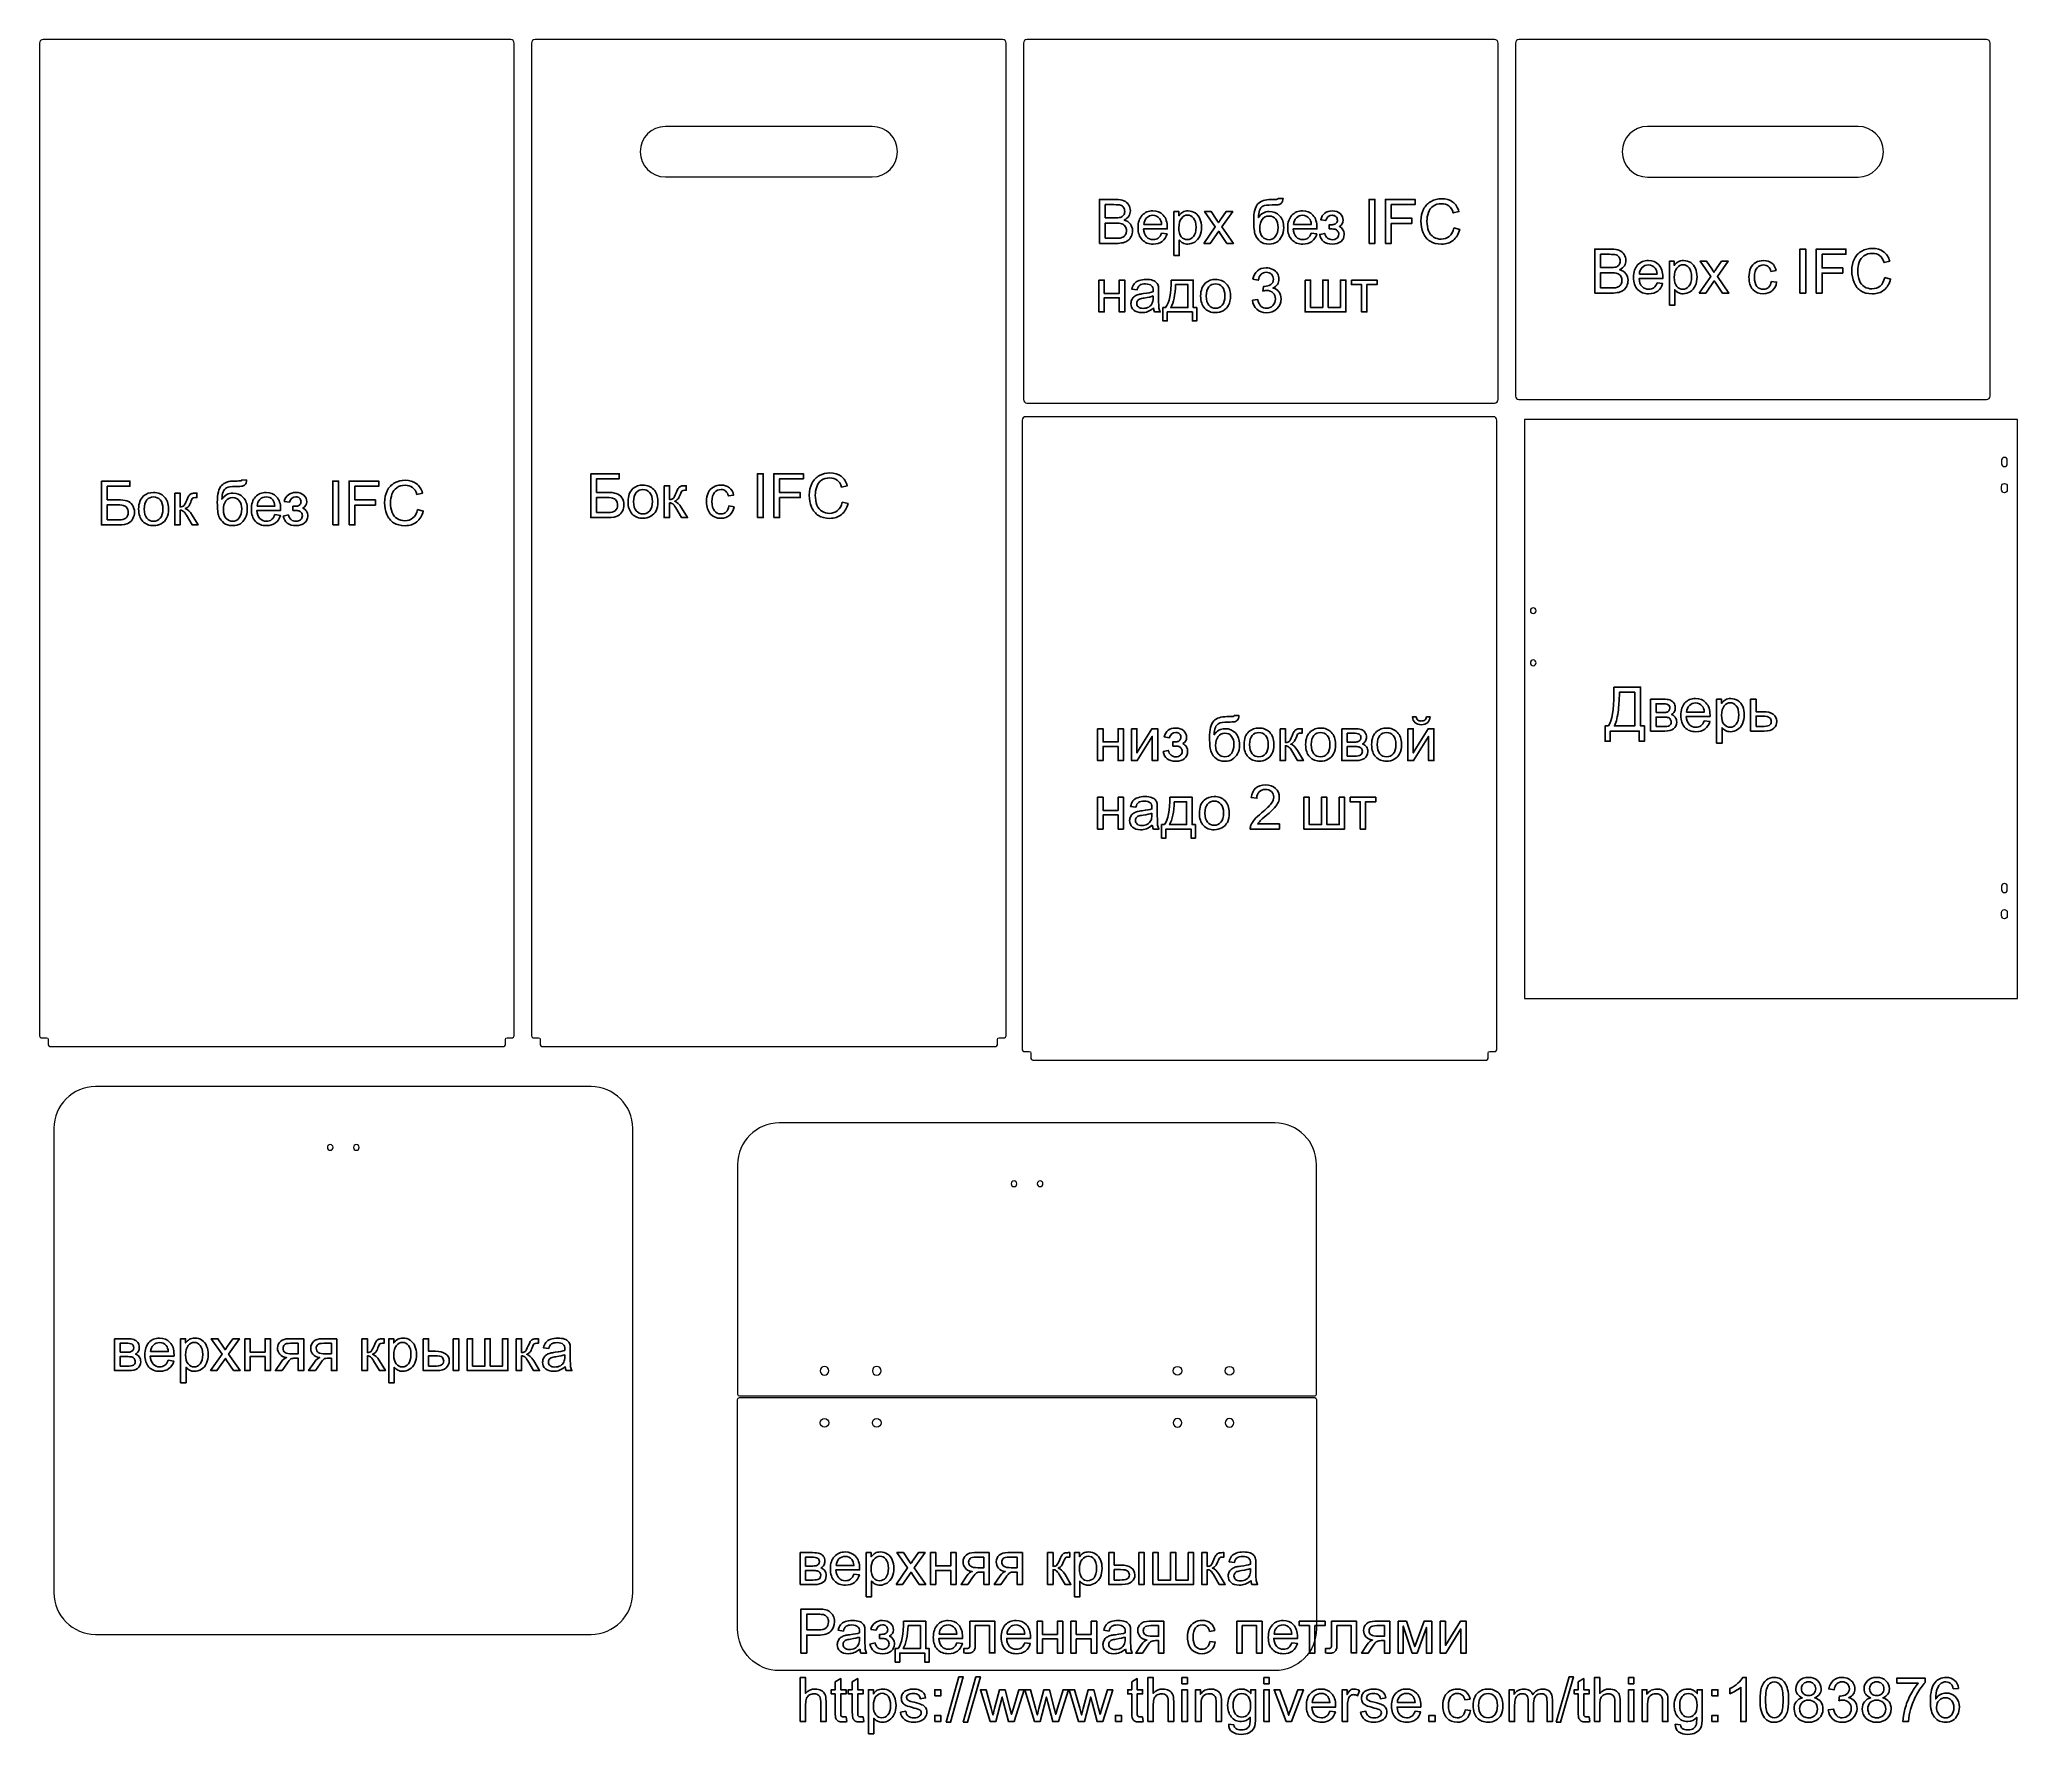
# Model space of a CAD drawing. Header units: millimetres. Extents: x -710 to 427, y -268 to 707.
import ezdxf

# ---------------------------------------------------------------- set-up
doc = ezdxf.new("R2010")
doc.units = ezdxf.units.MM
doc.header["$MEASUREMENT"] = 0
doc.layers.add('layer 1', color=7, linetype='Continuous')

msp = doc.modelspace()

# ---------------------------------------------------------------- linework, layer by layer
at = {"layer": 'layer 1', "color": 250, "lineweight": 9}
for points, knots in [([(-706.2392, 132.658), (-706.2392, 132.658), (-709.2391, 132.658), (-709.2391, 132.658), (-709.7899, 132.658), (-710.2391, 133.1072), (-710.2391, 133.658), (-710.2391, 133.658), (-710.2391, 704.658), (-710.2391, 704.658), (-710.2391, 705.7596), (-709.3407, 706.658), (-708.2391, 706.658), (-708.2391, 706.658), (-439.2391, 706.658), (-439.2391, 706.658), (-438.1375, 706.658), (-437.2391, 705.7596), (-437.2391, 704.658), (-437.2391, 704.658), (-437.2391, 133.658), (-437.2391, 133.658), (-437.2391, 133.1072), (-437.6883, 132.658), (-438.2391, 132.658), (-438.2391, 132.658), (-441.2392, 132.658), (-441.2392, 132.658), (-441.79, 132.658), (-442.2392, 132.2088), (-442.2392, 131.658), (-442.2392, 131.658), (-442.2392, 128.658), (-442.2392, 128.658), (-442.2392, 128.1072), (-442.6884, 127.658), (-443.2392, 127.658), (-443.2392, 127.658), (-704.2392, 127.658), (-704.2392, 127.658), (-704.79, 127.658), (-705.2392, 128.1072), (-705.2392, 128.658), (-705.2392, 128.658), (-705.2392, 131.658), (-705.2392, 131.658), (-705.2392, 132.2088), (-705.6884, 132.658), (-706.2392, 132.658)], [0, 0, 0, 0, 0.0625, 0.0625, 0.0625, 0.125, 0.125, 0.125, 0.1875, 0.1875, 0.1875, 0.25, 0.25, 0.25, 0.3125, 0.3125, 0.3125, 0.375, 0.375, 0.375, 0.4375, 0.4375, 0.4375, 0.5, 0.5, 0.5, 0.5625, 0.5625, 0.5625, 0.625, 0.625, 0.625, 0.6875, 0.6875, 0.6875, 0.75, 0.75, 0.75, 0.8125, 0.8125, 0.8125, 0.875, 0.875, 0.875, 0.9375, 0.9375, 0.9375, 1, 1, 1, 1]), ([(-423.2392, 132.658), (-423.2392, 132.658), (-426.2391, 132.658), (-426.2391, 132.658), (-426.7899, 132.658), (-427.2391, 133.1072), (-427.2391, 133.658), (-427.2391, 133.658), (-427.2391, 704.658), (-427.2391, 704.658), (-427.2391, 705.7596), (-426.3407, 706.658), (-425.2391, 706.658), (-425.2391, 706.658), (-156.2391, 706.658), (-156.2391, 706.658), (-155.1375, 706.658), (-154.2391, 705.7596), (-154.2391, 704.658), (-154.2391, 704.658), (-154.2391, 133.658), (-154.2391, 133.658), (-154.2391, 133.1072), (-154.6883, 132.658), (-155.2391, 132.658), (-155.2391, 132.658), (-158.2392, 132.658), (-158.2392, 132.658), (-158.79, 132.658), (-159.2392, 132.2088), (-159.2392, 131.658), (-159.2392, 131.658), (-159.2392, 128.658), (-159.2392, 128.658), (-159.2392, 128.1072), (-159.6884, 127.658), (-160.2392, 127.658), (-160.2392, 127.658), (-421.2392, 127.658), (-421.2392, 127.658), (-421.79, 127.658), (-422.2392, 128.1072), (-422.2392, 128.658), (-422.2392, 128.658), (-422.2392, 131.658), (-422.2392, 131.658), (-422.2392, 132.2088), (-422.6884, 132.658), (-423.2392, 132.658)], [0, 0, 0, 0, 0.0625, 0.0625, 0.0625, 0.125, 0.125, 0.125, 0.1875, 0.1875, 0.1875, 0.25, 0.25, 0.25, 0.3125, 0.3125, 0.3125, 0.375, 0.375, 0.375, 0.4375, 0.4375, 0.4375, 0.5, 0.5, 0.5, 0.5625, 0.5625, 0.5625, 0.625, 0.625, 0.625, 0.6875, 0.6875, 0.6875, 0.75, 0.75, 0.75, 0.8125, 0.8125, 0.8125, 0.875, 0.875, 0.875, 0.9375, 0.9375, 0.9375, 1, 1, 1, 1]), ([(-142.2391, 706.658), (-142.2391, 706.658), (126.7609, 706.658), (126.7609, 706.658), (127.8625, 706.658), (128.7609, 705.7596), (128.7609, 704.658), (128.7609, 704.658), (128.7609, 499.658), (128.7609, 499.658), (128.7609, 498.5564), (127.8625, 497.658), (126.7609, 497.658), (126.7609, 497.658), (-142.2391, 497.658), (-142.2391, 497.658), (-143.3407, 497.658), (-144.2391, 498.5564), (-144.2391, 499.658), (-144.2391, 499.658), (-144.2391, 704.658), (-144.2391, 704.658), (-144.2391, 705.7596), (-143.3407, 706.658), (-142.2391, 706.658)], [0, 0, 0, 0, 0.125, 0.125, 0.125, 0.25, 0.25, 0.25, 0.375, 0.375, 0.375, 0.5, 0.5, 0.5, 0.625, 0.625, 0.625, 0.75, 0.75, 0.75, 0.875, 0.875, 0.875, 1, 1, 1, 1]), ([(409.7609, 499.658), (409.7609, 499.658), (140.7609, 499.658), (140.7609, 499.658), (139.6593, 499.658), (138.7609, 500.5564), (138.7609, 501.658), (138.7609, 501.658), (138.7609, 704.658), (138.7609, 704.658), (138.7609, 705.7596), (139.6593, 706.658), (140.7609, 706.658), (140.7609, 706.658), (409.7609, 706.658), (409.7609, 706.658), (410.8625, 706.658), (411.7609, 705.7596), (411.7609, 704.658), (411.7609, 704.658), (411.7609, 501.658), (411.7609, 501.658), (411.7609, 500.5564), (410.8625, 499.658), (409.7609, 499.658)], [0, 0, 0, 0, 0.125, 0.125, 0.125, 0.25, 0.25, 0.25, 0.375, 0.375, 0.375, 0.5, 0.5, 0.5, 0.625, 0.625, 0.625, 0.75, 0.75, 0.75, 0.875, 0.875, 0.875, 1, 1, 1, 1]), ([(-231.2391, 627.658), (-231.2391, 627.658), (-350.2391, 627.658), (-350.2391, 627.658), (-358.2472, 627.658), (-364.7391, 634.1498), (-364.7391, 642.158), (-364.7391, 650.1662), (-358.2472, 656.658), (-350.2391, 656.658), (-350.2391, 656.658), (-231.2391, 656.658), (-231.2391, 656.658), (-223.231, 656.658), (-216.7391, 650.1662), (-216.7391, 642.158), (-216.7391, 634.1498), (-223.231, 627.658), (-231.2391, 627.658)], [0, 0, 0, 0, 0.166666667, 0.166666667, 0.166666667, 0.333333333, 0.333333333, 0.333333333, 0.5, 0.5, 0.5, 0.666666667, 0.666666667, 0.666666667, 0.833333333, 0.833333333, 0.833333333, 1, 1, 1, 1]), ([(335.8609, 627.558), (335.8609, 627.558), (214.6609, 627.558), (214.6609, 627.558), (206.6528, 627.558), (200.1609, 634.1498), (200.1609, 642.158), (200.1609, 650.1662), (206.6528, 656.758), (214.6609, 656.758), (214.6609, 656.758), (335.8609, 656.758), (335.8609, 656.758), (343.869, 656.758), (350.3609, 650.1662), (350.3609, 642.158), (350.3609, 634.1498), (343.869, 627.558), (335.8609, 627.558)], [0, 0, 0, 0, 0.166666667, 0.166666667, 0.166666667, 0.333333333, 0.333333333, 0.333333333, 0.5, 0.5, 0.5, 0.666666667, 0.666666667, 0.666666667, 0.833333333, 0.833333333, 0.833333333, 1, 1, 1, 1]), ([(-140.9749, 124.7788), (-140.9749, 124.7788), (-143.9748, 124.7788), (-143.9748, 124.7788), (-144.5256, 124.7788), (-144.9748, 125.228), (-144.9748, 125.7788), (-144.9748, 125.7788), (-144.9748, 487.7788), (-144.9748, 487.7788), (-144.9748, 488.8804), (-144.0764, 489.7788), (-142.9748, 489.7788), (-142.9748, 489.7788), (126.0252, 489.7788), (126.0252, 489.7788), (127.1268, 489.7788), (128.0252, 488.8804), (128.0252, 487.7788), (128.0252, 487.7788), (128.0252, 125.7788), (128.0252, 125.7788), (128.0252, 125.228), (127.576, 124.7788), (127.0252, 124.7788), (127.0252, 124.7788), (124.0251, 124.7788), (124.0251, 124.7788), (123.4743, 124.7788), (123.0251, 124.3296), (123.0251, 123.7788), (123.0251, 123.7788), (123.0251, 120.7788), (123.0251, 120.7788), (123.0251, 120.228), (122.5759, 119.7788), (122.0251, 119.7788), (122.0251, 119.7788), (-138.9749, 119.7788), (-138.9749, 119.7788), (-139.5257, 119.7788), (-139.9749, 120.228), (-139.9749, 120.7788), (-139.9749, 120.7788), (-139.9749, 123.7788), (-139.9749, 123.7788), (-139.9749, 124.3296), (-140.4241, 124.7788), (-140.9749, 124.7788)], [0, 0, 0, 0, 0.0625, 0.0625, 0.0625, 0.125, 0.125, 0.125, 0.1875, 0.1875, 0.1875, 0.25, 0.25, 0.25, 0.3125, 0.3125, 0.3125, 0.375, 0.375, 0.375, 0.4375, 0.4375, 0.4375, 0.5, 0.5, 0.5, 0.5625, 0.5625, 0.5625, 0.625, 0.625, 0.625, 0.6875, 0.6875, 0.6875, 0.75, 0.75, 0.75, 0.8125, 0.8125, 0.8125, 0.875, 0.875, 0.875, 0.9375, 0.9375, 0.9375, 1, 1, 1, 1]), ([(143.9919, 488.2297), (143.9919, 488.2297), (427.4919, 488.2297), (427.4919, 488.2297), (427.4919, 488.2297), (427.4919, 155.2297), (427.4919, 155.2297), (427.4919, 155.2297), (143.9919, 155.2297), (143.9919, 155.2297), (143.9919, 155.2297), (143.9919, 488.2297), (143.9919, 488.2297)], [0, 0, 0, 0, 0.25, 0.25, 0.25, 0.5, 0.5, 0.5, 0.75, 0.75, 0.75, 1, 1, 1, 1]), ([(421.6419, 462.7297), (421.6419, 461.8184), (420.9032, 461.0797), (419.9919, 461.0797), (419.0806, 461.0797), (418.3419, 461.8184), (418.3419, 462.7297), (418.3419, 462.7297), (418.3419, 464.7297), (418.3419, 464.7297), (418.3419, 465.641), (419.0806, 466.3797), (419.9919, 466.3797), (420.9032, 466.3797), (421.6419, 465.641), (421.6419, 464.7297), (421.6419, 464.7297), (421.6419, 462.7297), (421.6419, 462.7297)], [0, 0, 0, 0, 0.166666667, 0.166666667, 0.166666667, 0.333333333, 0.333333333, 0.333333333, 0.5, 0.5, 0.5, 0.666666667, 0.666666667, 0.666666667, 0.833333333, 0.833333333, 0.833333333, 1, 1, 1, 1]), ([(421.6419, 447.7297), (421.6419, 447.7297), (421.6419, 449.7297), (421.6419, 449.7297), (421.6419, 450.641), (420.9032, 451.3797), (419.9919, 451.3797), (419.0806, 451.3797), (418.3419, 450.641), (418.3419, 449.7297), (418.3419, 449.7297), (418.3419, 447.7297), (418.3419, 447.7297), (418.3419, 446.8184), (419.0806, 446.0797), (419.9919, 446.0797), (420.9032, 446.0797), (421.6419, 446.8184), (421.6419, 447.7297)], [0, 0, 0, 0, 0.166666667, 0.166666667, 0.166666667, 0.333333333, 0.333333333, 0.333333333, 0.5, 0.5, 0.5, 0.666666667, 0.666666667, 0.666666667, 0.833333333, 0.833333333, 0.833333333, 1, 1, 1, 1]), ([(148.9919, 379.8797), (149.9032, 379.8797), (150.6419, 379.141), (150.6419, 378.2297), (150.6419, 377.3184), (149.9032, 376.5797), (148.9919, 376.5797), (148.0806, 376.5797), (147.3419, 377.3184), (147.3419, 378.2297), (147.3419, 379.141), (148.0806, 379.8797), (148.9919, 379.8797)], [0, 0, 0, 0, 0.25, 0.25, 0.25, 0.5, 0.5, 0.5, 0.75, 0.75, 0.75, 1, 1, 1, 1]), ([(148.9919, 349.8797), (149.9032, 349.8797), (150.6419, 349.141), (150.6419, 348.2297), (150.6419, 347.3184), (149.9032, 346.5797), (148.9919, 346.5797), (148.0806, 346.5797), (147.3419, 347.3184), (147.3419, 348.2297), (147.3419, 349.141), (148.0806, 349.8797), (148.9919, 349.8797)], [0, 0, 0, 0, 0.25, 0.25, 0.25, 0.5, 0.5, 0.5, 0.75, 0.75, 0.75, 1, 1, 1, 1]), ([(421.6419, 217.7297), (421.6419, 216.8184), (420.9032, 216.0797), (419.9919, 216.0797), (419.0806, 216.0797), (418.3419, 216.8184), (418.3419, 217.7297), (418.3419, 217.7297), (418.3419, 219.7297), (418.3419, 219.7297), (418.3419, 220.641), (419.0806, 221.3797), (419.9919, 221.3797), (420.9032, 221.3797), (421.6419, 220.641), (421.6419, 219.7297), (421.6419, 219.7297), (421.6419, 217.7297), (421.6419, 217.7297)], [0, 0, 0, 0, 0.166666667, 0.166666667, 0.166666667, 0.333333333, 0.333333333, 0.333333333, 0.5, 0.5, 0.5, 0.666666667, 0.666666667, 0.666666667, 0.833333333, 0.833333333, 0.833333333, 1, 1, 1, 1]), ([(418.3419, 202.7297), (418.3419, 201.8184), (419.0806, 201.0797), (419.9919, 201.0797), (420.9032, 201.0797), (421.6419, 201.8184), (421.6419, 202.7297), (421.6419, 202.7297), (421.6419, 204.7297), (421.6419, 204.7297), (421.6419, 205.641), (420.9032, 206.3797), (419.9919, 206.3797), (419.0806, 206.3797), (418.3419, 205.641), (418.3419, 204.7297), (418.3419, 204.7297), (418.3419, 202.7297), (418.3419, 202.7297)], [0, 0, 0, 0, 0.166666667, 0.166666667, 0.166666667, 0.333333333, 0.333333333, 0.333333333, 0.5, 0.5, 0.5, 0.666666667, 0.666666667, 0.666666667, 0.833333333, 0.833333333, 0.833333333, 1, 1, 1, 1]), ([(-678.025, 104.562), (-678.025, 104.562), (-393.025, 104.562), (-393.025, 104.562), (-379.8063, 104.562), (-369.025, 93.7807), (-369.025, 80.562), (-369.025, 80.562), (-369.025, -186.4381), (-369.025, -186.4381), (-369.025, -199.6568), (-379.8063, -210.4381), (-393.025, -210.4381), (-393.025, -210.4381), (-678.025, -210.4381), (-678.025, -210.4381), (-691.2437, -210.4381), (-702.025, -199.6568), (-702.025, -186.4381), (-702.025, -186.4381), (-702.025, 80.562), (-702.025, 80.562), (-702.025, 93.7807), (-691.2437, 104.562), (-678.025, 104.562)], [0, 0, 0, 0, 0.125, 0.125, 0.125, 0.25, 0.25, 0.25, 0.375, 0.375, 0.375, 0.5, 0.5, 0.5, 0.625, 0.625, 0.625, 0.75, 0.75, 0.75, 0.875, 0.875, 0.875, 1, 1, 1, 1]), ([(23.2955, -73.3209), (23.2955, -73.3209), (-307.7045, -73.3209), (-307.7045, -73.3209), (-308.2553, -73.3209), (-308.7045, -72.8717), (-308.7045, -72.3209), (-308.7045, -72.3209), (-308.7045, 59.6791), (-308.7045, 59.6791), (-308.7045, 72.8978), (-297.9232, 83.6791), (-284.7045, 83.6791), (-284.7045, 83.6791), (0.2955, 83.6791), (0.2955, 83.6791), (13.5142, 83.6791), (24.2955, 72.8978), (24.2955, 59.6791), (24.2955, 59.6791), (24.2955, -72.3209), (24.2955, -72.3209), (24.2955, -72.8717), (23.8463, -73.3209), (23.2955, -73.3209)], [0, 0, 0, 0, 0.125, 0.125, 0.125, 0.25, 0.25, 0.25, 0.375, 0.375, 0.375, 0.5, 0.5, 0.5, 0.625, 0.625, 0.625, 0.75, 0.75, 0.75, 0.875, 0.875, 0.875, 1, 1, 1, 1]), ([(-543.025, 71.212), (-542.1137, 71.212), (-541.375, 70.4733), (-541.375, 69.562), (-541.375, 68.6507), (-542.1137, 67.912), (-543.025, 67.912), (-543.9363, 67.912), (-544.675, 68.6507), (-544.675, 69.562), (-544.675, 70.4733), (-543.9363, 71.212), (-543.025, 71.212)], [0, 0, 0, 0, 0.25, 0.25, 0.25, 0.5, 0.5, 0.5, 0.75, 0.75, 0.75, 1, 1, 1, 1]), ([(-528.025, 71.212), (-527.1137, 71.212), (-526.375, 70.4733), (-526.375, 69.562), (-526.375, 68.6507), (-527.1137, 67.912), (-528.025, 67.912), (-528.9363, 67.912), (-529.675, 68.6507), (-529.675, 69.562), (-529.675, 70.4733), (-528.9363, 71.212), (-528.025, 71.212)], [0, 0, 0, 0, 0.25, 0.25, 0.25, 0.5, 0.5, 0.5, 0.75, 0.75, 0.75, 1, 1, 1, 1]), ([(-149.7045, 50.3291), (-148.7932, 50.3291), (-148.0545, 49.5904), (-148.0545, 48.6791), (-148.0545, 47.7678), (-148.7932, 47.0291), (-149.7045, 47.0291), (-150.6158, 47.0291), (-151.3545, 47.7678), (-151.3545, 48.6791), (-151.3545, 49.5904), (-150.6158, 50.3291), (-149.7045, 50.3291)], [0, 0, 0, 0, 0.25, 0.25, 0.25, 0.5, 0.5, 0.5, 0.75, 0.75, 0.75, 1, 1, 1, 1]), ([(-134.7045, 50.3291), (-133.7932, 50.3291), (-133.0545, 49.5904), (-133.0545, 48.6791), (-133.0545, 47.7678), (-133.7932, 47.0291), (-134.7045, 47.0291), (-135.6158, 47.0291), (-136.3545, 47.7678), (-136.3545, 48.6791), (-136.3545, 49.5904), (-135.6158, 50.3291), (-134.7045, 50.3291)], [0, 0, 0, 0, 0.25, 0.25, 0.25, 0.5, 0.5, 0.5, 0.75, 0.75, 0.75, 1, 1, 1, 1]), ([(-258.7045, -56.3209), (-257.3237, -56.3209), (-256.2045, -57.4402), (-256.2045, -58.8209), (-256.2045, -60.2016), (-257.3237, -61.3209), (-258.7045, -61.3209), (-260.0853, -61.3209), (-261.2045, -60.2016), (-261.2045, -58.8209), (-261.2045, -57.4402), (-260.0853, -56.3209), (-258.7045, -56.3209)], [0, 0, 0, 0, 0.25, 0.25, 0.25, 0.5, 0.5, 0.5, 0.75, 0.75, 0.75, 1, 1, 1, 1]), ([(-228.7045, -56.3209), (-227.3237, -56.3209), (-226.2045, -57.4402), (-226.2045, -58.8209), (-226.2045, -60.2016), (-227.3237, -61.3209), (-228.7045, -61.3209), (-230.0853, -61.3209), (-231.2045, -60.2016), (-231.2045, -58.8209), (-231.2045, -57.4402), (-230.0853, -56.3209), (-228.7045, -56.3209)], [0, 0, 0, 0, 0.25, 0.25, 0.25, 0.5, 0.5, 0.5, 0.75, 0.75, 0.75, 1, 1, 1, 1]), ([(-55.7045, -56.3209), (-57.0853, -56.3209), (-58.2045, -57.4402), (-58.2045, -58.8209), (-58.2045, -60.2016), (-57.0853, -61.3209), (-55.7045, -61.3209), (-54.3237, -61.3209), (-53.2045, -60.2016), (-53.2045, -58.8209), (-53.2045, -57.4402), (-54.3237, -56.3209), (-55.7045, -56.3209)], [0, 0, 0, 0, 0.25, 0.25, 0.25, 0.5, 0.5, 0.5, 0.75, 0.75, 0.75, 1, 1, 1, 1]), ([(-25.7045, -56.3209), (-27.0853, -56.3209), (-28.2045, -57.4402), (-28.2045, -58.8209), (-28.2045, -60.2016), (-27.0853, -61.3209), (-25.7045, -61.3209), (-24.3237, -61.3209), (-23.2045, -60.2016), (-23.2045, -58.8209), (-23.2045, -57.4402), (-24.3237, -56.3209), (-25.7045, -56.3209)], [0, 0, 0, 0, 0.25, 0.25, 0.25, 0.5, 0.5, 0.5, 0.75, 0.75, 0.75, 1, 1, 1, 1]), ([(-308.7045, -75.3209), (-308.7045, -75.3209), (-308.7045, -207.321), (-308.7045, -207.321), (-308.7045, -220.5397), (-297.9232, -231.321), (-284.7045, -231.321), (-284.7045, -231.321), (0.2955, -231.321), (0.2955, -231.321), (13.5142, -231.321), (24.2955, -220.5397), (24.2955, -207.321), (24.2955, -207.321), (24.2955, -75.3209), (24.2955, -75.3209), (24.2955, -74.7701), (23.8463, -74.3209), (23.2955, -74.3209), (23.2955, -74.3209), (-307.7045, -74.3209), (-307.7045, -74.3209), (-308.2553, -74.3209), (-308.7045, -74.7701), (-308.7045, -75.3209)], [0, 0, 0, 0, 0.125, 0.125, 0.125, 0.25, 0.25, 0.25, 0.375, 0.375, 0.375, 0.5, 0.5, 0.5, 0.625, 0.625, 0.625, 0.75, 0.75, 0.75, 0.875, 0.875, 0.875, 1, 1, 1, 1]), ([(-258.7045, -91.3209), (-257.3237, -91.3209), (-256.2045, -90.2016), (-256.2045, -88.8209), (-256.2045, -87.4402), (-257.3237, -86.3209), (-258.7045, -86.3209), (-260.0853, -86.3209), (-261.2045, -87.4402), (-261.2045, -88.8209), (-261.2045, -90.2016), (-260.0853, -91.3209), (-258.7045, -91.3209)], [0, 0, 0, 0, 0.25, 0.25, 0.25, 0.5, 0.5, 0.5, 0.75, 0.75, 0.75, 1, 1, 1, 1]), ([(-228.7045, -91.3209), (-227.3237, -91.3209), (-226.2045, -90.2016), (-226.2045, -88.8209), (-226.2045, -87.4402), (-227.3237, -86.3209), (-228.7045, -86.3209), (-230.0853, -86.3209), (-231.2045, -87.4402), (-231.2045, -88.8209), (-231.2045, -90.2016), (-230.0853, -91.3209), (-228.7045, -91.3209)], [0, 0, 0, 0, 0.25, 0.25, 0.25, 0.5, 0.5, 0.5, 0.75, 0.75, 0.75, 1, 1, 1, 1]), ([(-55.7045, -91.3209), (-57.0853, -91.3209), (-58.2045, -90.2016), (-58.2045, -88.8209), (-58.2045, -87.4402), (-57.0853, -86.3209), (-55.7045, -86.3209), (-54.3237, -86.3209), (-53.2045, -87.4402), (-53.2045, -88.8209), (-53.2045, -90.2016), (-54.3237, -91.3209), (-55.7045, -91.3209)], [0, 0, 0, 0, 0.25, 0.25, 0.25, 0.5, 0.5, 0.5, 0.75, 0.75, 0.75, 1, 1, 1, 1]), ([(-25.7045, -91.3209), (-27.0853, -91.3209), (-28.2045, -90.2016), (-28.2045, -88.8209), (-28.2045, -87.4402), (-27.0853, -86.3209), (-25.7045, -86.3209), (-24.3237, -86.3209), (-23.2045, -87.4402), (-23.2045, -88.8209), (-23.2045, -90.2016), (-24.3237, -91.3209), (-25.7045, -91.3209)], [0, 0, 0, 0, 0.25, 0.25, 0.25, 0.5, 0.5, 0.5, 0.75, 0.75, 0.75, 1, 1, 1, 1])]:
    msp.add_open_spline(points, degree=3, knots=knots, dxfattribs=at)
at = {"layer": 'layer 1', "color": 142}
for points, knots in [([(-100.6196, 589.4404), (-100.6196, 589.4404), (-100.6196, 614.6993), (-100.6196, 614.6993), (-100.6196, 614.6993), (-91.1417, 614.6993), (-91.1417, 614.6993), (-89.2131, 614.6993), (-87.6668, 614.4465), (-86.4967, 613.935), (-85.3326, 613.4234), (-84.4212, 612.6356), (-83.7627, 611.5713), (-83.0983, 610.513), (-82.7691, 609.4018), (-82.7691, 608.2376), (-82.7691, 607.1616), (-83.063, 606.1444), (-83.6451, 605.1919), (-84.2272, 604.2394), (-85.1091, 603.4692), (-86.291, 602.8812), (-84.7622, 602.4344), (-83.5863, 601.67), (-82.7691, 600.5882), (-81.9459, 599.5122), (-81.5343, 598.2363), (-81.5343, 596.7664), (-81.5343, 595.5787), (-81.7872, 594.4792), (-82.2869, 593.4621), (-82.7867, 592.4449), (-83.4041, 591.6629), (-84.139, 591.1102), (-84.874, 590.5634), (-85.7971, 590.146), (-86.9024, 589.8637), (-88.0137, 589.5815), (-89.3719, 589.4404), (-90.9829, 589.4404), (-90.9829, 589.4404), (-100.6196, 589.4404), (-100.6196, 589.4404)], [0, 0, 0, 0, 0.071428571, 0.071428571, 0.071428571, 0.142857143, 0.142857143, 0.142857143, 0.214285714, 0.214285714, 0.214285714, 0.285714286, 0.285714286, 0.285714286, 0.357142857, 0.357142857, 0.357142857, 0.428571429, 0.428571429, 0.428571429, 0.5, 0.5, 0.5, 0.571428571, 0.571428571, 0.571428571, 0.642857143, 0.642857143, 0.642857143, 0.714285714, 0.714285714, 0.714285714, 0.785714286, 0.785714286, 0.785714286, 0.857142857, 0.857142857, 0.857142857, 0.928571429, 0.928571429, 0.928571429, 1, 1, 1, 1]), ([(2.2856, 615.299), (2.2856, 615.299), (5.0373, 615.2637), (5.0373, 615.2637), (4.9138, 614.0349), (4.6375, 613.1765), (4.22, 612.6944), (3.8026, 612.2122), (3.2675, 611.9065), (2.609, 611.7654), (1.9505, 611.6301), (0.657, 611.5596), (-1.2657, 611.5596), (-3.8174, 611.5596), (-5.5578, 611.3126), (-6.4868, 610.8187), (-7.4099, 610.3249), (-8.0802, 609.537), (-8.4858, 608.4551), (-8.8915, 607.3674), (-9.115, 605.9739), (-9.162, 604.263), (-8.38, 605.4271), (-7.4687, 606.2973), (-6.4221, 606.8794), (-5.3814, 607.4615), (-4.1996, 607.7496), (-2.8943, 607.7496), (-0.4954, 607.7496), (1.4919, 606.9264), (3.0676, 605.2801), (4.6375, 603.6338), (5.4254, 601.4055), (5.4254, 598.5891), (5.4254, 596.4548), (5.0314, 594.7027), (4.2377, 593.3386), (3.4439, 591.9745), (2.5032, 590.9162), (1.4155, 590.1695), (0.3336, 589.4228), (-1.1481, 589.0523), (-3.0178, 589.0523), (-5.1933, 589.0523), (-6.8807, 589.5462), (-8.086, 590.5399), (-9.2914, 591.5335), (-10.2145, 592.8036), (-10.8612, 594.3499), (-11.5021, 595.8962), (-11.8255, 598.595), (-11.8255, 602.4344), (-11.8255, 607.2616), (-11.0082, 610.513), (-9.3795, 612.1887), (-7.7509, 613.8644), (-5.2403, 614.6993), (-1.8536, 614.6993), (0.2572, 614.6993), (1.4507, 614.7346), (1.7388, 614.8051), (2.0211, 614.8757), (2.2033, 615.0403), (2.2856, 615.299)], [0, 0, 0, 0, 0.047619048, 0.047619048, 0.047619048, 0.095238095, 0.095238095, 0.095238095, 0.142857143, 0.142857143, 0.142857143, 0.19047619, 0.19047619, 0.19047619, 0.238095238, 0.238095238, 0.238095238, 0.285714286, 0.285714286, 0.285714286, 0.333333333, 0.333333333, 0.333333333, 0.380952381, 0.380952381, 0.380952381, 0.428571429, 0.428571429, 0.428571429, 0.476190476, 0.476190476, 0.476190476, 0.523809524, 0.523809524, 0.523809524, 0.571428571, 0.571428571, 0.571428571, 0.619047619, 0.619047619, 0.619047619, 0.666666667, 0.666666667, 0.666666667, 0.714285714, 0.714285714, 0.714285714, 0.761904762, 0.761904762, 0.761904762, 0.80952381, 0.80952381, 0.80952381, 0.857142857, 0.857142857, 0.857142857, 0.904761905, 0.904761905, 0.904761905, 0.952380952, 0.952380952, 0.952380952, 1, 1, 1, 1]), ([(54.5379, 589.4404), (54.5379, 589.4404), (54.5379, 614.6993), (54.5379, 614.6993), (54.5379, 614.6993), (57.8893, 614.6993), (57.8893, 614.6993), (57.8893, 614.6993), (57.8893, 589.4404), (57.8893, 589.4404), (57.8893, 589.4404), (54.5379, 589.4404), (54.5379, 589.4404)], [0, 0, 0, 0, 0.25, 0.25, 0.25, 0.5, 0.5, 0.5, 0.75, 0.75, 0.75, 1, 1, 1, 1]), ([(63.9512, 589.4404), (63.9512, 589.4404), (63.9512, 614.6993), (63.9512, 614.6993), (63.9512, 614.6993), (80.9904, 614.6993), (80.9904, 614.6993), (80.9904, 614.6993), (80.9904, 611.736), (80.9904, 611.736), (80.9904, 611.736), (67.3026, 611.736), (67.3026, 611.736), (67.3026, 611.736), (67.3026, 603.869), (67.3026, 603.869), (67.3026, 603.869), (79.1559, 603.869), (79.1559, 603.869), (79.1559, 603.869), (79.1559, 600.9057), (79.1559, 600.9057), (79.1559, 600.9057), (67.3026, 600.9057), (67.3026, 600.9057), (67.3026, 600.9057), (67.3026, 589.4404), (67.3026, 589.4404), (67.3026, 589.4404), (63.9512, 589.4404), (63.9512, 589.4404)], [0, 0, 0, 0, 0.1, 0.1, 0.1, 0.2, 0.2, 0.2, 0.3, 0.3, 0.3, 0.4, 0.4, 0.4, 0.5, 0.5, 0.5, 0.6, 0.6, 0.6, 0.7, 0.7, 0.7, 0.8, 0.8, 0.8, 0.9, 0.9, 0.9, 1, 1, 1, 1]), ([(103.3154, 598.301), (103.3154, 598.301), (106.6668, 597.4543), (106.6668, 597.4543), (105.9671, 594.7086), (104.7088, 592.6213), (102.892, 591.1808), (101.0752, 589.7403), (98.8527, 589.0171), (96.2245, 589.0171), (93.5081, 589.0171), (91.2974, 589.5698), (89.5923, 590.681), (87.8872, 591.7864), (86.5937, 593.3915), (85.7059, 595.4905), (84.818, 597.5955), (84.3712, 599.8474), (84.3712, 602.258), (84.3712, 604.8862), (84.871, 607.1793), (85.8764, 609.1372), (86.8818, 611.0951), (88.3105, 612.5826), (90.1626, 613.5998), (92.0147, 614.617), (94.0549, 615.1226), (96.2774, 615.1226), (98.8057, 615.1226), (100.9282, 614.4818), (102.6451, 613.1941), (104.3678, 611.9065), (105.5673, 610.1014), (106.2434, 607.7731), (106.2434, 607.7731), (102.9626, 606.997), (102.9626, 606.997), (102.3805, 608.8314), (101.528, 610.172), (100.4167, 611.0069), (99.3055, 611.8477), (97.9061, 612.2651), (96.2187, 612.2651), (94.2843, 612.2651), (92.6615, 611.8006), (91.3621, 610.8717), (90.0627, 609.9427), (89.1455, 608.6903), (88.6222, 607.1263), (88.093, 605.5565), (87.8284, 603.9396), (87.8284, 602.2756), (87.8284, 600.1296), (88.14, 598.254), (88.7633, 596.6547), (89.3865, 595.0496), (90.3567, 593.856), (91.6737, 593.0623), (92.9907, 592.2685), (94.4136, 591.8746), (95.9482, 591.8746), (97.8179, 591.8746), (99.3937, 592.4155), (100.6872, 593.4915), (101.9807, 594.5733), (102.8568, 596.1726), (103.3154, 598.301)], [0, 0, 0, 0, 0.045454545, 0.045454545, 0.045454545, 0.090909091, 0.090909091, 0.090909091, 0.136363636, 0.136363636, 0.136363636, 0.181818182, 0.181818182, 0.181818182, 0.227272727, 0.227272727, 0.227272727, 0.272727273, 0.272727273, 0.272727273, 0.318181818, 0.318181818, 0.318181818, 0.363636364, 0.363636364, 0.363636364, 0.409090909, 0.409090909, 0.409090909, 0.454545455, 0.454545455, 0.454545455, 0.5, 0.5, 0.5, 0.545454545, 0.545454545, 0.545454545, 0.590909091, 0.590909091, 0.590909091, 0.636363636, 0.636363636, 0.636363636, 0.681818182, 0.681818182, 0.681818182, 0.727272727, 0.727272727, 0.727272727, 0.772727273, 0.772727273, 0.772727273, 0.818181818, 0.818181818, 0.818181818, 0.863636364, 0.863636364, 0.863636364, 0.909090909, 0.909090909, 0.909090909, 0.954545455, 0.954545455, 0.954545455, 1, 1, 1, 1]), ([(-97.2682, 604.0807), (-97.2682, 604.0807), (-91.8061, 604.0807), (-91.8061, 604.0807), (-90.3244, 604.0807), (-89.2602, 604.1806), (-88.6193, 604.3747), (-87.7667, 604.6275), (-87.1259, 605.0508), (-86.6966, 605.6388), (-86.2674, 606.2268), (-86.0499, 606.9617), (-86.0499, 607.8495), (-86.0499, 608.6903), (-86.2498, 609.4312), (-86.6555, 610.0662), (-87.0553, 610.707), (-87.6315, 611.148), (-88.3782, 611.3832), (-89.1249, 611.6184), (-90.4067, 611.736), (-92.2176, 611.736), (-92.2176, 611.736), (-97.2682, 611.736), (-97.2682, 611.736), (-97.2682, 611.736), (-97.2682, 604.0807), (-97.2682, 604.0807)], [0, 0, 0, 0, 0.111111111, 0.111111111, 0.111111111, 0.222222222, 0.222222222, 0.222222222, 0.333333333, 0.333333333, 0.333333333, 0.444444444, 0.444444444, 0.444444444, 0.555555556, 0.555555556, 0.555555556, 0.666666667, 0.666666667, 0.666666667, 0.777777778, 0.777777778, 0.777777778, 0.888888889, 0.888888889, 0.888888889, 1, 1, 1, 1]), ([(-64.8479, 595.3671), (-64.8479, 595.3671), (-61.6376, 594.9437), (-61.6376, 594.9437), (-62.1374, 593.0799), (-63.0723, 591.6276), (-64.4363, 590.5987), (-65.8004, 589.5698), (-67.5408, 589.0523), (-69.6633, 589.0523), (-72.3327, 589.0523), (-74.4494, 589.8755), (-76.0133, 591.5218), (-77.5773, 593.1622), (-78.3593, 595.4729), (-78.3593, 598.4421), (-78.3593, 601.5113), (-77.5715, 603.8984), (-75.9898, 605.5918), (-74.4082, 607.291), (-72.3562, 608.1376), (-69.8339, 608.1376), (-67.3938, 608.1376), (-65.4006, 607.3086), (-63.8543, 605.6447), (-62.3079, 603.9807), (-61.5318, 601.6406), (-61.5318, 598.6244), (-61.5318, 598.4421), (-61.5377, 598.1658), (-61.5494, 597.8012), (-61.5494, 597.8012), (-75.1843, 597.8012), (-75.1843, 597.8012), (-75.0667, 595.7963), (-74.5023, 594.2558), (-73.4792, 593.1916), (-72.462, 592.1274), (-71.1862, 591.5923), (-69.6633, 591.5923), (-68.5286, 591.5923), (-67.5584, 591.8922), (-66.7588, 592.4919), (-65.9533, 593.0917), (-65.3183, 594.05), (-64.8479, 595.3671)], [0, 0, 0, 0, 0.066666667, 0.066666667, 0.066666667, 0.133333333, 0.133333333, 0.133333333, 0.2, 0.2, 0.2, 0.266666667, 0.266666667, 0.266666667, 0.333333333, 0.333333333, 0.333333333, 0.4, 0.4, 0.4, 0.466666667, 0.466666667, 0.466666667, 0.533333333, 0.533333333, 0.533333333, 0.6, 0.6, 0.6, 0.666666667, 0.666666667, 0.666666667, 0.733333333, 0.733333333, 0.733333333, 0.8, 0.8, 0.8, 0.866666667, 0.866666667, 0.866666667, 0.933333333, 0.933333333, 0.933333333, 1, 1, 1, 1]), ([(-75.0079, 600.3412), (-75.0079, 600.3412), (-64.8126, 600.3412), (-64.8126, 600.3412), (-64.9479, 601.8817), (-65.3418, 603.0341), (-65.9827, 603.8043), (-66.9646, 604.9979), (-68.2464, 605.5976), (-69.8162, 605.5976), (-71.2391, 605.5976), (-72.4327, 605.1214), (-73.4028, 604.1689), (-74.3671, 603.2164), (-74.9021, 601.9405), (-75.0079, 600.3412)], [0, 0, 0, 0, 0.2, 0.2, 0.2, 0.4, 0.4, 0.4, 0.6, 0.6, 0.6, 0.8, 0.8, 0.8, 1, 1, 1, 1]), ([(-57.716, 582.4201), (-57.716, 582.4201), (-57.716, 607.7496), (-57.716, 607.7496), (-57.716, 607.7496), (-54.8937, 607.7496), (-54.8937, 607.7496), (-54.8937, 607.7496), (-54.8937, 605.3448), (-54.8937, 605.3448), (-54.2293, 606.2738), (-53.4767, 606.9735), (-52.636, 607.438), (-51.8011, 607.9024), (-50.7839, 608.1376), (-49.5903, 608.1376), (-48.0263, 608.1376), (-46.6505, 607.7378), (-45.4569, 606.9323), (-44.2634, 606.1327), (-43.3638, 604.9979), (-42.7523, 603.5398), (-42.1467, 602.0757), (-41.841, 600.4765), (-41.841, 598.7302), (-41.841, 596.8664), (-42.1761, 595.1848), (-42.8464, 593.6855), (-43.5167, 592.1921), (-44.4927, 591.0455), (-45.7744, 590.2459), (-47.0503, 589.4522), (-48.3967, 589.0523), (-49.8079, 589.0523), (-50.8427, 589.0523), (-51.7717, 589.2699), (-52.5889, 589.705), (-53.4121, 590.1401), (-54.0824, 590.6869), (-54.6115, 591.3513), (-54.6115, 591.3513), (-54.6115, 582.4201), (-54.6115, 582.4201), (-54.6115, 582.4201), (-57.716, 582.4201), (-57.716, 582.4201)], [0, 0, 0, 0, 0.066666667, 0.066666667, 0.066666667, 0.133333333, 0.133333333, 0.133333333, 0.2, 0.2, 0.2, 0.266666667, 0.266666667, 0.266666667, 0.333333333, 0.333333333, 0.333333333, 0.4, 0.4, 0.4, 0.466666667, 0.466666667, 0.466666667, 0.533333333, 0.533333333, 0.533333333, 0.6, 0.6, 0.6, 0.666666667, 0.666666667, 0.666666667, 0.733333333, 0.733333333, 0.733333333, 0.8, 0.8, 0.8, 0.866666667, 0.866666667, 0.866666667, 0.933333333, 0.933333333, 0.933333333, 1, 1, 1, 1]), ([(-54.8937, 598.4833), (-54.8937, 596.1373), (-54.4175, 594.4028), (-53.4709, 593.2798), (-52.5184, 592.1568), (-51.366, 591.5923), (-50.0136, 591.5923), (-48.6378, 591.5923), (-47.4619, 592.1744), (-46.4859, 593.3386), (-45.504, 594.5028), (-45.016, 596.3019), (-45.016, 598.742), (-45.016, 601.0703), (-45.4922, 602.8107), (-46.4506, 603.969), (-47.409, 605.1273), (-48.5496, 605.7035), (-49.8784, 605.7035), (-51.1955, 605.7035), (-52.3596, 605.0861), (-53.3709, 603.8573), (-54.3881, 602.6225), (-54.8937, 600.8351), (-54.8937, 598.4833)], [0, 0, 0, 0, 0.125, 0.125, 0.125, 0.25, 0.25, 0.25, 0.375, 0.375, 0.375, 0.5, 0.5, 0.5, 0.625, 0.625, 0.625, 0.75, 0.75, 0.75, 0.875, 0.875, 0.875, 1, 1, 1, 1]), ([(-40.6062, 589.4404), (-40.6062, 589.4404), (-33.9211, 598.9242), (-33.9211, 598.9242), (-33.9211, 598.9242), (-40.1123, 607.7496), (-40.1123, 607.7496), (-40.1123, 607.7496), (-36.2965, 607.7496), (-36.2965, 607.7496), (-36.2965, 607.7496), (-33.4037, 603.428), (-33.4037, 603.428), (-32.8686, 602.6167), (-32.4453, 601.9581), (-32.1454, 601.4407), (-31.6222, 602.1757), (-31.1577, 602.8401), (-30.7402, 603.4339), (-30.7402, 603.4339), (-27.6946, 607.7496), (-27.6946, 607.7496), (-27.6946, 607.7496), (-23.9022, 607.7496), (-23.9022, 607.7496), (-23.9022, 607.7496), (-30.1287, 598.9242), (-30.1287, 598.9242), (-30.1287, 598.9242), (-23.4965, 589.4404), (-23.4965, 589.4404), (-23.4965, 589.4404), (-27.2712, 589.4404), (-27.2712, 589.4404), (-27.2712, 589.4404), (-31.0577, 595.0848), (-31.0577, 595.0848), (-31.0577, 595.0848), (-31.922, 596.443), (-31.922, 596.443), (-31.922, 596.443), (-36.8139, 589.4404), (-36.8139, 589.4404), (-36.8139, 589.4404), (-40.6062, 589.4404), (-40.6062, 589.4404)], [0, 0, 0, 0, 0.066666667, 0.066666667, 0.066666667, 0.133333333, 0.133333333, 0.133333333, 0.2, 0.2, 0.2, 0.266666667, 0.266666667, 0.266666667, 0.333333333, 0.333333333, 0.333333333, 0.4, 0.4, 0.4, 0.466666667, 0.466666667, 0.466666667, 0.533333333, 0.533333333, 0.533333333, 0.6, 0.6, 0.6, 0.666666667, 0.666666667, 0.666666667, 0.733333333, 0.733333333, 0.733333333, 0.8, 0.8, 0.8, 0.866666667, 0.866666667, 0.866666667, 0.933333333, 0.933333333, 0.933333333, 1, 1, 1, 1]), ([(2.1798, 598.6773), (2.1798, 600.5764), (1.7271, 602.1345), (0.8275, 603.3516), (-0.0721, 604.5687), (-1.3421, 605.1743), (-2.9825, 605.1743), (-4.6935, 605.1743), (-6.0105, 604.5334), (-6.9395, 603.2458), (-7.8685, 601.964), (-8.333, 600.253), (-8.333, 598.107), (-8.333, 595.9903), (-7.8214, 594.3675), (-6.7925, 593.2445), (-5.7695, 592.1215), (-4.4995, 591.5571), (-3.0001, 591.5571), (-1.4597, 591.5571), (-0.2132, 592.2097), (0.7452, 593.5091), (1.7036, 594.8085), (2.1798, 596.5312), (2.1798, 598.6773)], [0, 0, 0, 0, 0.125, 0.125, 0.125, 0.25, 0.25, 0.25, 0.375, 0.375, 0.375, 0.5, 0.5, 0.5, 0.625, 0.625, 0.625, 0.75, 0.75, 0.75, 0.875, 0.875, 0.875, 1, 1, 1, 1]), ([(21.2534, 595.3671), (21.2534, 595.3671), (24.4637, 594.9437), (24.4637, 594.9437), (23.9639, 593.0799), (23.029, 591.6276), (21.665, 590.5987), (20.3009, 589.5698), (18.5605, 589.0523), (16.438, 589.0523), (13.7686, 589.0523), (11.6519, 589.8755), (10.088, 591.5218), (8.524, 593.1622), (7.742, 595.4729), (7.742, 598.4421), (7.742, 601.5113), (8.5298, 603.8984), (10.1115, 605.5918), (11.6931, 607.291), (13.7451, 608.1376), (16.2674, 608.1376), (18.7075, 608.1376), (20.7007, 607.3086), (22.247, 605.6447), (23.7934, 603.9807), (24.5695, 601.6406), (24.5695, 598.6244), (24.5695, 598.4421), (24.5636, 598.1658), (24.5519, 597.8012), (24.5519, 597.8012), (10.917, 597.8012), (10.917, 597.8012), (11.0346, 595.7963), (11.599, 594.2558), (12.6221, 593.1916), (13.6393, 592.1274), (14.9151, 591.5923), (16.438, 591.5923), (17.5727, 591.5923), (18.5429, 591.8922), (19.3425, 592.4919), (20.148, 593.0917), (20.783, 594.05), (21.2534, 595.3671)], [0, 0, 0, 0, 0.066666667, 0.066666667, 0.066666667, 0.133333333, 0.133333333, 0.133333333, 0.2, 0.2, 0.2, 0.266666667, 0.266666667, 0.266666667, 0.333333333, 0.333333333, 0.333333333, 0.4, 0.4, 0.4, 0.466666667, 0.466666667, 0.466666667, 0.533333333, 0.533333333, 0.533333333, 0.6, 0.6, 0.6, 0.666666667, 0.666666667, 0.666666667, 0.733333333, 0.733333333, 0.733333333, 0.8, 0.8, 0.8, 0.866666667, 0.866666667, 0.866666667, 0.933333333, 0.933333333, 0.933333333, 1, 1, 1, 1]), ([(11.0934, 600.3412), (11.0934, 600.3412), (21.2887, 600.3412), (21.2887, 600.3412), (21.1534, 601.8817), (20.7595, 603.0341), (20.1186, 603.8043), (19.1367, 604.9979), (17.8549, 605.5976), (16.2851, 605.5976), (14.8622, 605.5976), (13.6686, 605.1214), (12.6985, 604.1689), (11.7342, 603.2164), (11.1992, 601.9405), (11.0934, 600.3412)], [0, 0, 0, 0, 0.2, 0.2, 0.2, 0.4, 0.4, 0.4, 0.6, 0.6, 0.6, 0.8, 0.8, 0.8, 1, 1, 1, 1]), ([(31.6662, 597.7307), (31.6662, 597.7307), (31.6662, 600.1649), (31.6662, 600.1649), (32.9715, 600.1766), (33.8652, 600.2295), (34.3355, 600.3177), (34.8118, 600.4118), (35.2645, 600.6823), (35.6879, 601.1409), (36.1112, 601.5995), (36.3229, 602.1698), (36.3229, 602.8577), (36.3229, 603.6868), (36.0465, 604.357), (35.4879, 604.8509), (34.9294, 605.3507), (34.2121, 605.5976), (33.3242, 605.5976), (31.578, 605.5976), (30.355, 604.5746), (29.6553, 602.5285), (29.6553, 602.5285), (26.692, 603.0224), (26.692, 603.0224), (27.6092, 606.4325), (29.8317, 608.1376), (33.3478, 608.1376), (35.2998, 608.1376), (36.8285, 607.6085), (37.9398, 606.5443), (39.051, 605.48), (39.6037, 604.21), (39.6037, 602.7343), (39.6037, 601.2467), (38.8805, 600.059), (37.44, 599.183), (38.3631, 598.6891), (39.051, 598.0599), (39.5155, 597.2956), (39.9741, 596.5312), (40.2034, 595.6258), (40.2034, 594.5792), (40.2034, 592.9388), (39.6037, 591.61), (38.4101, 590.5869), (37.2107, 589.5639), (35.5409, 589.0523), (33.3889, 589.0523), (29.2144, 589.0523), (26.792, 590.8985), (26.1276, 594.591), (26.1276, 594.591), (29.0556, 595.226), (29.0556, 595.226), (29.3202, 594.0618), (29.8553, 593.1563), (30.6666, 592.5154), (31.478, 591.8746), (32.4011, 591.5571), (33.4477, 591.5571), (34.4943, 591.5571), (35.3645, 591.851), (36.0583, 592.4449), (36.7521, 593.0329), (37.099, 593.7854), (37.099, 594.7027), (37.099, 595.4141), (36.8814, 596.0315), (36.4463, 596.5606), (36.0112, 597.0898), (35.5467, 597.4191), (35.0529, 597.5484), (34.559, 597.6836), (33.6653, 597.7483), (32.3717, 597.7483), (32.2659, 597.7483), (32.0307, 597.7424), (31.6662, 597.7307)], [0, 0, 0, 0, 0.038461538, 0.038461538, 0.038461538, 0.076923077, 0.076923077, 0.076923077, 0.115384615, 0.115384615, 0.115384615, 0.153846154, 0.153846154, 0.153846154, 0.192307692, 0.192307692, 0.192307692, 0.230769231, 0.230769231, 0.230769231, 0.269230769, 0.269230769, 0.269230769, 0.307692308, 0.307692308, 0.307692308, 0.346153846, 0.346153846, 0.346153846, 0.384615385, 0.384615385, 0.384615385, 0.423076923, 0.423076923, 0.423076923, 0.461538462, 0.461538462, 0.461538462, 0.5, 0.5, 0.5, 0.538461538, 0.538461538, 0.538461538, 0.576923077, 0.576923077, 0.576923077, 0.615384615, 0.615384615, 0.615384615, 0.653846154, 0.653846154, 0.653846154, 0.692307692, 0.692307692, 0.692307692, 0.730769231, 0.730769231, 0.730769231, 0.769230769, 0.769230769, 0.769230769, 0.807692308, 0.807692308, 0.807692308, 0.846153846, 0.846153846, 0.846153846, 0.884615385, 0.884615385, 0.884615385, 0.923076923, 0.923076923, 0.923076923, 0.961538462, 0.961538462, 0.961538462, 1, 1, 1, 1]), ([(-97.2682, 592.4037), (-97.2682, 592.4037), (-90.977, 592.4037), (-90.977, 592.4037), (-89.8952, 592.4037), (-89.1367, 592.4449), (-88.6957, 592.5272), (-87.9314, 592.6624), (-87.2846, 592.8917), (-86.7672, 593.2151), (-86.2498, 593.5385), (-85.8265, 594.0089), (-85.4913, 594.6262), (-85.1562, 595.2436), (-84.9916, 595.955), (-84.9916, 596.7605), (-84.9916, 597.7072), (-85.2326, 598.5244), (-85.7206, 599.2241), (-86.2028, 599.9238), (-86.873, 600.4118), (-87.7315, 600.694), (-88.584, 600.9762), (-89.8187, 601.1174), (-91.4239, 601.1174), (-91.4239, 601.1174), (-97.2682, 601.1174), (-97.2682, 601.1174), (-97.2682, 601.1174), (-97.2682, 592.4037), (-97.2682, 592.4037)], [0, 0, 0, 0, 0.1, 0.1, 0.1, 0.2, 0.2, 0.2, 0.3, 0.3, 0.3, 0.4, 0.4, 0.4, 0.5, 0.5, 0.5, 0.6, 0.6, 0.6, 0.7, 0.7, 0.7, 0.8, 0.8, 0.8, 0.9, 0.9, 0.9, 1, 1, 1, 1]), ([(184.3947, 560.878), (184.3947, 560.878), (184.3947, 586.1369), (184.3947, 586.1369), (184.3947, 586.1369), (193.8726, 586.1369), (193.8726, 586.1369), (195.8012, 586.1369), (197.3475, 585.8841), (198.5176, 585.3726), (199.6817, 584.861), (200.5931, 584.0732), (201.2516, 583.0089), (201.916, 581.9506), (202.2452, 580.8394), (202.2452, 579.6752), (202.2452, 578.5992), (201.9513, 577.582), (201.3692, 576.6295), (200.7871, 575.677), (199.9052, 574.9068), (198.7233, 574.3188), (200.2521, 573.872), (201.428, 573.1076), (202.2452, 572.0258), (203.0684, 570.9498), (203.48, 569.6739), (203.48, 568.204), (203.48, 567.0163), (203.2271, 565.9168), (202.7274, 564.8997), (202.2276, 563.8825), (201.6102, 563.1005), (200.8753, 562.5478), (200.1403, 562.001), (199.2172, 561.5836), (198.1119, 561.3013), (197.0006, 561.0191), (195.6424, 560.878), (194.0314, 560.878), (194.0314, 560.878), (184.3947, 560.878), (184.3947, 560.878)], [0, 0, 0, 0, 0.071428571, 0.071428571, 0.071428571, 0.142857143, 0.142857143, 0.142857143, 0.214285714, 0.214285714, 0.214285714, 0.285714286, 0.285714286, 0.285714286, 0.357142857, 0.357142857, 0.357142857, 0.428571429, 0.428571429, 0.428571429, 0.5, 0.5, 0.5, 0.571428571, 0.571428571, 0.571428571, 0.642857143, 0.642857143, 0.642857143, 0.714285714, 0.714285714, 0.714285714, 0.785714286, 0.785714286, 0.785714286, 0.857142857, 0.857142857, 0.857142857, 0.928571429, 0.928571429, 0.928571429, 1, 1, 1, 1]), ([(187.7461, 575.5183), (187.7461, 575.5183), (193.2082, 575.5183), (193.2082, 575.5183), (194.6899, 575.5183), (195.7541, 575.6182), (196.395, 575.8123), (197.2476, 576.0651), (197.8884, 576.4884), (198.3177, 577.0764), (198.7469, 577.6644), (198.9644, 578.3993), (198.9644, 579.2871), (198.9644, 580.1279), (198.7645, 580.8688), (198.3588, 581.5038), (197.959, 582.1446), (197.3828, 582.5856), (196.6361, 582.8208), (195.8894, 583.056), (194.6076, 583.1736), (192.7967, 583.1736), (192.7967, 583.1736), (187.7461, 583.1736), (187.7461, 583.1736), (187.7461, 583.1736), (187.7461, 575.5183), (187.7461, 575.5183)], [0, 0, 0, 0, 0.111111111, 0.111111111, 0.111111111, 0.222222222, 0.222222222, 0.222222222, 0.333333333, 0.333333333, 0.333333333, 0.444444444, 0.444444444, 0.444444444, 0.555555556, 0.555555556, 0.555555556, 0.666666667, 0.666666667, 0.666666667, 0.777777778, 0.777777778, 0.777777778, 0.888888889, 0.888888889, 0.888888889, 1, 1, 1, 1]), ([(302.3576, 560.878), (302.3576, 560.878), (302.3576, 586.1369), (302.3576, 586.1369), (302.3576, 586.1369), (305.709, 586.1369), (305.709, 586.1369), (305.709, 586.1369), (305.709, 560.878), (305.709, 560.878), (305.709, 560.878), (302.3576, 560.878), (302.3576, 560.878)], [0, 0, 0, 0, 0.25, 0.25, 0.25, 0.5, 0.5, 0.5, 0.75, 0.75, 0.75, 1, 1, 1, 1]), ([(311.7709, 560.878), (311.7709, 560.878), (311.7709, 586.1369), (311.7709, 586.1369), (311.7709, 586.1369), (328.8101, 586.1369), (328.8101, 586.1369), (328.8101, 586.1369), (328.8101, 583.1736), (328.8101, 583.1736), (328.8101, 583.1736), (315.1223, 583.1736), (315.1223, 583.1736), (315.1223, 583.1736), (315.1223, 575.3066), (315.1223, 575.3066), (315.1223, 575.3066), (326.9756, 575.3066), (326.9756, 575.3066), (326.9756, 575.3066), (326.9756, 572.3433), (326.9756, 572.3433), (326.9756, 572.3433), (315.1223, 572.3433), (315.1223, 572.3433), (315.1223, 572.3433), (315.1223, 560.878), (315.1223, 560.878), (315.1223, 560.878), (311.7709, 560.878), (311.7709, 560.878)], [0, 0, 0, 0, 0.1, 0.1, 0.1, 0.2, 0.2, 0.2, 0.3, 0.3, 0.3, 0.4, 0.4, 0.4, 0.5, 0.5, 0.5, 0.6, 0.6, 0.6, 0.7, 0.7, 0.7, 0.8, 0.8, 0.8, 0.9, 0.9, 0.9, 1, 1, 1, 1]), ([(351.1351, 569.7386), (351.1351, 569.7386), (354.4865, 568.8919), (354.4865, 568.8919), (353.7868, 566.1462), (352.5285, 564.0589), (350.7117, 562.6184), (348.8949, 561.1779), (346.6724, 560.4547), (344.0442, 560.4547), (341.3278, 560.4547), (339.1171, 561.0074), (337.412, 562.1186), (335.7069, 563.224), (334.4134, 564.8291), (333.5256, 566.9281), (332.6377, 569.0331), (332.1909, 571.285), (332.1909, 573.6956), (332.1909, 576.3238), (332.6907, 578.6169), (333.6961, 580.5748), (334.7015, 582.5327), (336.1302, 584.0202), (337.9823, 585.0374), (339.8344, 586.0546), (341.8746, 586.5602), (344.0971, 586.5602), (346.6254, 586.5602), (348.7479, 585.9194), (350.4648, 584.6317), (352.1875, 583.3441), (353.387, 581.539), (354.0631, 579.2107), (354.0631, 579.2107), (350.7823, 578.4346), (350.7823, 578.4346), (350.2002, 580.269), (349.3477, 581.6096), (348.2364, 582.4445), (347.1252, 583.2853), (345.7258, 583.7027), (344.0384, 583.7027), (342.104, 583.7027), (340.4812, 583.2382), (339.1818, 582.3093), (337.8824, 581.3803), (336.9652, 580.1279), (336.4419, 578.5639), (335.9127, 576.9941), (335.6481, 575.3772), (335.6481, 573.7132), (335.6481, 571.5672), (335.9597, 569.6916), (336.583, 568.0923), (337.2062, 566.4872), (338.1764, 565.2936), (339.4934, 564.4999), (340.8104, 563.7061), (342.2333, 563.3122), (343.7679, 563.3122), (345.6376, 563.3122), (347.2134, 563.8531), (348.5069, 564.9291), (349.8004, 566.0109), (350.6765, 567.6102), (351.1351, 569.7386)], [0, 0, 0, 0, 0.045454545, 0.045454545, 0.045454545, 0.090909091, 0.090909091, 0.090909091, 0.136363636, 0.136363636, 0.136363636, 0.181818182, 0.181818182, 0.181818182, 0.227272727, 0.227272727, 0.227272727, 0.272727273, 0.272727273, 0.272727273, 0.318181818, 0.318181818, 0.318181818, 0.363636364, 0.363636364, 0.363636364, 0.409090909, 0.409090909, 0.409090909, 0.454545455, 0.454545455, 0.454545455, 0.5, 0.5, 0.5, 0.545454545, 0.545454545, 0.545454545, 0.590909091, 0.590909091, 0.590909091, 0.636363636, 0.636363636, 0.636363636, 0.681818182, 0.681818182, 0.681818182, 0.727272727, 0.727272727, 0.727272727, 0.772727273, 0.772727273, 0.772727273, 0.818181818, 0.818181818, 0.818181818, 0.863636364, 0.863636364, 0.863636364, 0.909090909, 0.909090909, 0.909090909, 0.954545455, 0.954545455, 0.954545455, 1, 1, 1, 1]), ([(-12.6075, 556.732), (-12.6075, 556.732), (-9.5031, 557.1553), (-9.5031, 557.1553), (-9.1444, 555.3914), (-8.5447, 554.1214), (-7.6922, 553.3453), (-6.8396, 552.5692), (-5.793, 552.1811), (-4.5524, 552.1811), (-3.0825, 552.1811), (-1.8419, 552.6868), (-0.8424, 553.6981), (0.1572, 554.7094), (0.6569, 555.9618), (0.6569, 557.4552), (0.6569, 558.878), (0.1924, 560.054), (-0.7424, 560.983), (-1.6714, 561.9061), (-2.8532, 562.3706), (-4.2937, 562.3706), (-4.8817, 562.3706), (-5.6108, 562.253), (-6.4868, 562.0237), (-6.4868, 562.0237), (-6.1399, 564.74), (-6.1399, 564.74), (-5.9341, 564.7165), (-5.7636, 564.7048), (-5.6402, 564.7048), (-4.3114, 564.7048), (-3.1237, 565.0517), (-2.0595, 565.7396), (-1.0011, 566.4275), (-0.472, 567.4858), (-0.472, 568.9146), (-0.472, 570.0494), (-0.86, 570.9901), (-1.6303, 571.7368), (-2.4005, 572.4835), (-3.3941, 572.8539), (-4.6112, 572.8539), (-5.8224, 572.8539), (-6.8279, 572.4718), (-7.6334, 571.7074), (-8.4389, 570.9431), (-8.9563, 569.7965), (-9.1856, 568.2678), (-9.1856, 568.2678), (-12.29, 568.8323), (-12.29, 568.8323), (-11.9079, 570.9137), (-11.0494, 572.5306), (-9.703, 573.6771), (-8.3624, 574.8236), (-6.6867, 575.3939), (-4.6877, 575.3939), (-3.3118, 575.3939), (-2.0418, 575.1), (-0.8835, 574.5061), (0.2806, 573.9182), (1.1684, 573.1126), (1.7799, 572.0955), (2.3973, 571.0724), (2.703, 569.9906), (2.703, 568.844), (2.703, 567.7563), (2.4091, 566.7685), (1.827, 565.8748), (1.239, 564.9811), (0.3688, 564.2697), (-0.7777, 563.7405), (0.7157, 563.3995), (1.874, 562.6822), (2.703, 561.5944), (3.5262, 560.5126), (3.9378, 559.1485), (3.9378, 557.5199), (3.9378, 555.315), (3.1322, 553.4394), (1.5271, 551.9048), (-0.0839, 550.3702), (-2.1183, 549.6059), (-4.576, 549.6059), (-6.7926, 549.6059), (-8.6329, 550.2703), (-10.0969, 551.5932), (-11.5668, 552.9161), (-12.4017, 554.6271), (-12.6075, 556.732)], [0, 0, 0, 0, 0.033333333, 0.033333333, 0.033333333, 0.066666667, 0.066666667, 0.066666667, 0.1, 0.1, 0.1, 0.133333333, 0.133333333, 0.133333333, 0.166666667, 0.166666667, 0.166666667, 0.2, 0.2, 0.2, 0.233333333, 0.233333333, 0.233333333, 0.266666667, 0.266666667, 0.266666667, 0.3, 0.3, 0.3, 0.333333333, 0.333333333, 0.333333333, 0.366666667, 0.366666667, 0.366666667, 0.4, 0.4, 0.4, 0.433333333, 0.433333333, 0.433333333, 0.466666667, 0.466666667, 0.466666667, 0.5, 0.5, 0.5, 0.533333333, 0.533333333, 0.533333333, 0.566666667, 0.566666667, 0.566666667, 0.6, 0.6, 0.6, 0.633333333, 0.633333333, 0.633333333, 0.666666667, 0.666666667, 0.666666667, 0.7, 0.7, 0.7, 0.733333333, 0.733333333, 0.733333333, 0.766666667, 0.766666667, 0.766666667, 0.8, 0.8, 0.8, 0.833333333, 0.833333333, 0.833333333, 0.866666667, 0.866666667, 0.866666667, 0.9, 0.9, 0.9, 0.933333333, 0.933333333, 0.933333333, 0.966666667, 0.966666667, 0.966666667, 1, 1, 1, 1]), ([(187.7461, 563.8413), (187.7461, 563.8413), (194.0373, 563.8413), (194.0373, 563.8413), (195.1191, 563.8413), (195.8776, 563.8825), (196.3186, 563.9648), (197.0829, 564.1), (197.7297, 564.3293), (198.2471, 564.6527), (198.7645, 564.9761), (199.1878, 565.4465), (199.523, 566.0638), (199.8581, 566.6812), (200.0227, 567.3926), (200.0227, 568.1981), (200.0227, 569.1448), (199.7817, 569.962), (199.2937, 570.6617), (198.8115, 571.3614), (198.1413, 571.8494), (197.2828, 572.1316), (196.4303, 572.4138), (195.1956, 572.555), (193.5904, 572.555), (193.5904, 572.555), (187.7461, 572.555), (187.7461, 572.555), (187.7461, 572.555), (187.7461, 563.8413), (187.7461, 563.8413)], [0, 0, 0, 0, 0.1, 0.1, 0.1, 0.2, 0.2, 0.2, 0.3, 0.3, 0.3, 0.4, 0.4, 0.4, 0.5, 0.5, 0.5, 0.6, 0.6, 0.6, 0.7, 0.7, 0.7, 0.8, 0.8, 0.8, 0.9, 0.9, 0.9, 1, 1, 1, 1]), ([(220.1664, 566.8047), (220.1664, 566.8047), (223.3767, 566.3813), (223.3767, 566.3813), (222.8769, 564.5175), (221.942, 563.0652), (220.578, 562.0363), (219.2139, 561.0074), (217.4735, 560.4899), (215.351, 560.4899), (212.6816, 560.4899), (210.5649, 561.3131), (209.001, 562.9594), (207.437, 564.5998), (206.655, 566.9105), (206.655, 569.8797), (206.655, 572.9489), (207.4428, 575.336), (209.0245, 577.0294), (210.6061, 578.7286), (212.6581, 579.5752), (215.1804, 579.5752), (217.6205, 579.5752), (219.6137, 578.7462), (221.16, 577.0823), (222.7064, 575.4183), (223.4825, 573.0782), (223.4825, 570.062), (223.4825, 569.8797), (223.4766, 569.6034), (223.4649, 569.2388), (223.4649, 569.2388), (209.83, 569.2388), (209.83, 569.2388), (209.9476, 567.2339), (210.512, 565.6934), (211.5351, 564.6292), (212.5523, 563.565), (213.8281, 563.0299), (215.351, 563.0299), (216.4857, 563.0299), (217.4559, 563.3298), (218.2555, 563.9295), (219.061, 564.5293), (219.696, 565.4876), (220.1664, 566.8047)], [0, 0, 0, 0, 0.066666667, 0.066666667, 0.066666667, 0.133333333, 0.133333333, 0.133333333, 0.2, 0.2, 0.2, 0.266666667, 0.266666667, 0.266666667, 0.333333333, 0.333333333, 0.333333333, 0.4, 0.4, 0.4, 0.466666667, 0.466666667, 0.466666667, 0.533333333, 0.533333333, 0.533333333, 0.6, 0.6, 0.6, 0.666666667, 0.666666667, 0.666666667, 0.733333333, 0.733333333, 0.733333333, 0.8, 0.8, 0.8, 0.866666667, 0.866666667, 0.866666667, 0.933333333, 0.933333333, 0.933333333, 1, 1, 1, 1]), ([(210.0064, 571.7788), (210.0064, 571.7788), (220.2017, 571.7788), (220.2017, 571.7788), (220.0664, 573.3193), (219.6725, 574.4717), (219.0316, 575.2419), (218.0497, 576.4355), (216.7679, 577.0352), (215.1981, 577.0352), (213.7752, 577.0352), (212.5816, 576.559), (211.6115, 575.6065), (210.6472, 574.654), (210.1122, 573.3781), (210.0064, 571.7788)], [0, 0, 0, 0, 0.2, 0.2, 0.2, 0.4, 0.4, 0.4, 0.6, 0.6, 0.6, 0.8, 0.8, 0.8, 1, 1, 1, 1]), ([(227.2983, 553.8577), (227.2983, 553.8577), (227.2983, 579.1872), (227.2983, 579.1872), (227.2983, 579.1872), (230.1206, 579.1872), (230.1206, 579.1872), (230.1206, 579.1872), (230.1206, 576.7824), (230.1206, 576.7824), (230.785, 577.7114), (231.5376, 578.4111), (232.3783, 578.8756), (233.2132, 579.34), (234.2304, 579.5752), (235.424, 579.5752), (236.988, 579.5752), (238.3638, 579.1754), (239.5574, 578.3699), (240.7509, 577.5703), (241.6505, 576.4355), (242.262, 574.9774), (242.8676, 573.5133), (243.1733, 571.9141), (243.1733, 570.1678), (243.1733, 568.304), (242.8382, 566.6224), (242.1679, 565.1231), (241.4976, 563.6297), (240.5216, 562.4831), (239.2399, 561.6835), (237.964, 560.8898), (236.6176, 560.4899), (235.2064, 560.4899), (234.1716, 560.4899), (233.2426, 560.7075), (232.4254, 561.1426), (231.6022, 561.5777), (230.9319, 562.1245), (230.4028, 562.7889), (230.4028, 562.7889), (230.4028, 553.8577), (230.4028, 553.8577), (230.4028, 553.8577), (227.2983, 553.8577), (227.2983, 553.8577)], [0, 0, 0, 0, 0.066666667, 0.066666667, 0.066666667, 0.133333333, 0.133333333, 0.133333333, 0.2, 0.2, 0.2, 0.266666667, 0.266666667, 0.266666667, 0.333333333, 0.333333333, 0.333333333, 0.4, 0.4, 0.4, 0.466666667, 0.466666667, 0.466666667, 0.533333333, 0.533333333, 0.533333333, 0.6, 0.6, 0.6, 0.666666667, 0.666666667, 0.666666667, 0.733333333, 0.733333333, 0.733333333, 0.8, 0.8, 0.8, 0.866666667, 0.866666667, 0.866666667, 0.933333333, 0.933333333, 0.933333333, 1, 1, 1, 1]), ([(230.1206, 569.9209), (230.1206, 567.5749), (230.5968, 565.8404), (231.5434, 564.7174), (232.4959, 563.5944), (233.6483, 563.0299), (235.0007, 563.0299), (236.3765, 563.0299), (237.5524, 563.612), (238.5284, 564.7762), (239.5103, 565.9404), (239.9983, 567.7395), (239.9983, 570.1796), (239.9983, 572.5079), (239.5221, 574.2483), (238.5637, 575.4066), (237.6053, 576.5649), (236.4647, 577.1411), (235.1359, 577.1411), (233.8188, 577.1411), (232.6547, 576.5237), (231.6434, 575.2949), (230.6262, 574.0601), (230.1206, 572.2727), (230.1206, 569.9209)], [0, 0, 0, 0, 0.125, 0.125, 0.125, 0.25, 0.25, 0.25, 0.375, 0.375, 0.375, 0.5, 0.5, 0.5, 0.625, 0.625, 0.625, 0.75, 0.75, 0.75, 0.875, 0.875, 0.875, 1, 1, 1, 1]), ([(244.4081, 560.878), (244.4081, 560.878), (251.0932, 570.3618), (251.0932, 570.3618), (251.0932, 570.3618), (244.902, 579.1872), (244.902, 579.1872), (244.902, 579.1872), (248.7178, 579.1872), (248.7178, 579.1872), (248.7178, 579.1872), (251.6106, 574.8656), (251.6106, 574.8656), (252.1457, 574.0543), (252.569, 573.3957), (252.8689, 572.8783), (253.3921, 573.6133), (253.8566, 574.2777), (254.2741, 574.8715), (254.2741, 574.8715), (257.3197, 579.1872), (257.3197, 579.1872), (257.3197, 579.1872), (261.1121, 579.1872), (261.1121, 579.1872), (261.1121, 579.1872), (254.8856, 570.3618), (254.8856, 570.3618), (254.8856, 570.3618), (261.5178, 560.878), (261.5178, 560.878), (261.5178, 560.878), (257.7431, 560.878), (257.7431, 560.878), (257.7431, 560.878), (253.9566, 566.5224), (253.9566, 566.5224), (253.9566, 566.5224), (253.0923, 567.8806), (253.0923, 567.8806), (253.0923, 567.8806), (248.2004, 560.878), (248.2004, 560.878), (248.2004, 560.878), (244.4081, 560.878), (244.4081, 560.878)], [0, 0, 0, 0, 0.066666667, 0.066666667, 0.066666667, 0.133333333, 0.133333333, 0.133333333, 0.2, 0.2, 0.2, 0.266666667, 0.266666667, 0.266666667, 0.333333333, 0.333333333, 0.333333333, 0.4, 0.4, 0.4, 0.466666667, 0.466666667, 0.466666667, 0.533333333, 0.533333333, 0.533333333, 0.6, 0.6, 0.6, 0.666666667, 0.666666667, 0.666666667, 0.733333333, 0.733333333, 0.733333333, 0.8, 0.8, 0.8, 0.866666667, 0.866666667, 0.866666667, 0.933333333, 0.933333333, 0.933333333, 1, 1, 1, 1]), ([(285.9241, 567.5808), (285.9241, 567.5808), (288.958, 567.1574), (288.958, 567.1574), (288.6229, 565.0702), (287.7762, 563.4415), (286.4062, 562.2597), (285.0363, 561.0779), (283.3488, 560.4899), (281.3556, 560.4899), (278.8568, 560.4899), (276.846, 561.3072), (275.329, 562.9418), (273.8062, 564.5763), (273.0477, 566.9164), (273.0477, 569.962), (273.0477, 571.9376), (273.377, 573.6603), (274.0296, 575.142), (274.6823, 576.6178), (275.6759, 577.729), (277.0165, 578.464), (278.3511, 579.2048), (279.8034, 579.5752), (281.3792, 579.5752), (283.3606, 579.5752), (284.9892, 579.0755), (286.2475, 578.07), (287.5116, 577.0646), (288.323, 575.6359), (288.6758, 573.7897), (288.6758, 573.7897), (285.6772, 573.3311), (285.6772, 573.3311), (285.3891, 574.5599), (284.8834, 575.483), (284.1485, 576.1063), (283.4194, 576.7236), (282.5374, 577.0352), (281.5026, 577.0352), (279.9386, 577.0352), (278.6686, 576.4767), (277.6867, 575.3595), (276.7107, 574.2365), (276.2227, 572.4726), (276.2227, 570.0502), (276.2227, 567.5925), (276.6931, 565.811), (277.6338, 564.6998), (278.5804, 563.5885), (279.8093, 563.0299), (281.3204, 563.0299), (282.5433, 563.0299), (283.5605, 563.4004), (284.3719, 564.1471), (285.1892, 564.8879), (285.7066, 566.0344), (285.9241, 567.5808)], [0, 0, 0, 0, 0.052631579, 0.052631579, 0.052631579, 0.105263158, 0.105263158, 0.105263158, 0.157894737, 0.157894737, 0.157894737, 0.210526316, 0.210526316, 0.210526316, 0.263157895, 0.263157895, 0.263157895, 0.315789474, 0.315789474, 0.315789474, 0.368421053, 0.368421053, 0.368421053, 0.421052632, 0.421052632, 0.421052632, 0.473684211, 0.473684211, 0.473684211, 0.526315789, 0.526315789, 0.526315789, 0.578947368, 0.578947368, 0.578947368, 0.631578947, 0.631578947, 0.631578947, 0.684210526, 0.684210526, 0.684210526, 0.736842105, 0.736842105, 0.736842105, 0.789473684, 0.789473684, 0.789473684, 0.842105263, 0.842105263, 0.842105263, 0.894736842, 0.894736842, 0.894736842, 0.947368421, 0.947368421, 0.947368421, 1, 1, 1, 1]), ([(-100.8666, 568.3384), (-100.8666, 568.3384), (-97.7621, 568.3384), (-97.7621, 568.3384), (-97.7621, 568.3384), (-97.7621, 560.7184), (-97.7621, 560.7184), (-97.7621, 560.7184), (-89.1543, 560.7184), (-89.1543, 560.7184), (-89.1543, 560.7184), (-89.1543, 568.3384), (-89.1543, 568.3384), (-89.1543, 568.3384), (-86.0499, 568.3384), (-86.0499, 568.3384), (-86.0499, 568.3384), (-86.0499, 550.0292), (-86.0499, 550.0292), (-86.0499, 550.0292), (-89.1543, 550.0292), (-89.1543, 550.0292), (-89.1543, 550.0292), (-89.1543, 558.1431), (-89.1543, 558.1431), (-89.1543, 558.1431), (-97.7621, 558.1431), (-97.7621, 558.1431), (-97.7621, 558.1431), (-97.7621, 550.0292), (-97.7621, 550.0292), (-97.7621, 550.0292), (-100.8666, 550.0292), (-100.8666, 550.0292), (-100.8666, 550.0292), (-100.8666, 568.3384), (-100.8666, 568.3384)], [0, 0, 0, 0, 0.083333333, 0.083333333, 0.083333333, 0.166666667, 0.166666667, 0.166666667, 0.25, 0.25, 0.25, 0.333333333, 0.333333333, 0.333333333, 0.416666667, 0.416666667, 0.416666667, 0.5, 0.5, 0.5, 0.583333333, 0.583333333, 0.583333333, 0.666666667, 0.666666667, 0.666666667, 0.75, 0.75, 0.75, 0.833333333, 0.833333333, 0.833333333, 0.916666667, 0.916666667, 0.916666667, 1, 1, 1, 1]), ([(-69.4282, 552.3223), (-70.5806, 551.3404), (-71.6918, 550.6524), (-72.7561, 550.2467), (-73.8203, 549.8411), (-74.9609, 549.6411), (-76.1839, 549.6411), (-78.1947, 549.6411), (-79.7411, 550.1292), (-80.8229, 551.1111), (-81.9048, 552.0871), (-82.4457, 553.3394), (-82.4457, 554.8623), (-82.4457, 555.756), (-82.2399, 556.5732), (-81.8342, 557.3141), (-81.4226, 558.0549), (-80.8876, 558.6429), (-80.2291, 559.0897), (-79.5647, 559.5366), (-78.8238, 559.8776), (-77.9948, 560.1069), (-77.3833, 560.2656), (-76.4602, 560.4185), (-75.2314, 560.5714), (-72.7267, 560.8654), (-70.8746, 561.224), (-69.6928, 561.6356), (-69.681, 562.0589), (-69.6751, 562.3294), (-69.6751, 562.4411), (-69.6751, 563.6993), (-69.9691, 564.5872), (-70.5571, 565.1046), (-71.3508, 565.8043), (-72.5326, 566.1512), (-74.0966, 566.1512), (-75.5606, 566.1512), (-76.6425, 565.8925), (-77.3363, 565.3809), (-78.036, 564.8694), (-78.5475, 563.9639), (-78.8826, 562.6587), (-78.8826, 562.6587), (-81.9165, 563.082), (-81.9165, 563.082), (-81.6402, 564.3814), (-81.1875, 565.4338), (-80.5525, 566.2335), (-79.9175, 567.0331), (-79.0002, 567.6446), (-77.8008, 568.0797), (-76.6072, 568.5089), (-75.2138, 568.7264), (-73.638, 568.7264), (-72.074, 568.7264), (-70.7981, 568.5442), (-69.8162, 568.1737), (-68.8402, 567.8033), (-68.117, 567.3447), (-67.6584, 566.7862), (-67.1998, 566.2276), (-66.8764, 565.522), (-66.6883, 564.6695), (-66.5883, 564.1403), (-66.5354, 563.1878), (-66.5354, 561.8179), (-66.5354, 561.8179), (-66.5354, 557.7021), (-66.5354, 557.7021), (-66.5354, 554.827), (-66.4707, 553.0102), (-66.3414, 552.2399), (-66.2179, 551.4697), (-65.9592, 550.7348), (-65.5829, 550.0292), (-65.5829, 550.0292), (-68.8285, 550.0292), (-68.8285, 550.0292), (-69.1401, 550.6818), (-69.34, 551.4462), (-69.4282, 552.3223)], [0, 0, 0, 0, 0.037037037, 0.037037037, 0.037037037, 0.074074074, 0.074074074, 0.074074074, 0.111111111, 0.111111111, 0.111111111, 0.148148148, 0.148148148, 0.148148148, 0.185185185, 0.185185185, 0.185185185, 0.222222222, 0.222222222, 0.222222222, 0.259259259, 0.259259259, 0.259259259, 0.296296296, 0.296296296, 0.296296296, 0.333333333, 0.333333333, 0.333333333, 0.37037037, 0.37037037, 0.37037037, 0.407407407, 0.407407407, 0.407407407, 0.444444444, 0.444444444, 0.444444444, 0.481481481, 0.481481481, 0.481481481, 0.518518519, 0.518518519, 0.518518519, 0.555555556, 0.555555556, 0.555555556, 0.592592593, 0.592592593, 0.592592593, 0.62962963, 0.62962963, 0.62962963, 0.666666667, 0.666666667, 0.666666667, 0.703703704, 0.703703704, 0.703703704, 0.740740741, 0.740740741, 0.740740741, 0.777777778, 0.777777778, 0.777777778, 0.814814815, 0.814814815, 0.814814815, 0.851851852, 0.851851852, 0.851851852, 0.888888889, 0.888888889, 0.888888889, 0.925925926, 0.925925926, 0.925925926, 0.962962963, 0.962962963, 0.962962963, 1, 1, 1, 1]), ([(-69.6751, 559.2014), (-70.804, 558.7428), (-72.4974, 558.3548), (-74.7551, 558.0373), (-76.0369, 557.855), (-76.9424, 557.6492), (-77.4715, 557.4199), (-78.0007, 557.1906), (-78.4064, 556.8555), (-78.6945, 556.4204), (-78.9826, 555.9794), (-79.1296, 555.4914), (-79.1296, 554.9505), (-79.1296, 554.1332), (-78.818, 553.4453), (-78.1888, 552.8985), (-77.5597, 552.3517), (-76.6425, 552.0753), (-75.4372, 552.0753), (-74.2436, 552.0753), (-73.1794, 552.334), (-72.2445, 552.8573), (-71.3156, 553.3747), (-70.6276, 554.0861), (-70.1925, 554.9857), (-69.8574, 555.6854), (-69.6928, 556.7143), (-69.6928, 558.0725), (-69.6928, 558.0725), (-69.6751, 559.2014), (-69.6751, 559.2014)], [0, 0, 0, 0, 0.1, 0.1, 0.1, 0.2, 0.2, 0.2, 0.3, 0.3, 0.3, 0.4, 0.4, 0.4, 0.5, 0.5, 0.5, 0.6, 0.6, 0.6, 0.7, 0.7, 0.7, 0.8, 0.8, 0.8, 0.9, 0.9, 0.9, 1, 1, 1, 1]), ([(-59.3329, 568.3384), (-59.3329, 568.3384), (-46.5623, 568.3384), (-46.5623, 568.3384), (-46.5623, 568.3384), (-46.5623, 552.5692), (-46.5623, 552.5692), (-46.5623, 552.5692), (-44.5868, 552.5692), (-44.5868, 552.5692), (-44.5868, 552.5692), (-44.5868, 544.8434), (-44.5868, 544.8434), (-44.5868, 544.8434), (-47.1268, 544.8434), (-47.1268, 544.8434), (-47.1268, 544.8434), (-47.1268, 550.0292), (-47.1268, 550.0292), (-47.1268, 550.0292), (-61.5554, 550.0292), (-61.5554, 550.0292), (-61.5554, 550.0292), (-61.5554, 544.8434), (-61.5554, 544.8434), (-61.5554, 544.8434), (-64.0954, 544.8434), (-64.0954, 544.8434), (-64.0954, 544.8434), (-64.0954, 552.5692), (-64.0954, 552.5692), (-64.0954, 552.5692), (-62.4726, 552.5692), (-62.4726, 552.5692), (-60.2854, 555.5384), (-59.2388, 560.7948), (-59.3329, 568.3384)], [0, 0, 0, 0, 0.083333333, 0.083333333, 0.083333333, 0.166666667, 0.166666667, 0.166666667, 0.25, 0.25, 0.25, 0.333333333, 0.333333333, 0.333333333, 0.416666667, 0.416666667, 0.416666667, 0.5, 0.5, 0.5, 0.583333333, 0.583333333, 0.583333333, 0.666666667, 0.666666667, 0.666666667, 0.75, 0.75, 0.75, 0.833333333, 0.833333333, 0.833333333, 0.916666667, 0.916666667, 0.916666667, 1, 1, 1, 1]), ([(-56.7576, 565.7631), (-56.9869, 559.8188), (-57.9041, 555.4208), (-59.5093, 552.5692), (-59.5093, 552.5692), (-49.6668, 552.5692), (-49.6668, 552.5692), (-49.6668, 552.5692), (-49.6668, 565.7631), (-49.6668, 565.7631), (-49.6668, 565.7631), (-56.7576, 565.7631), (-56.7576, 565.7631)], [0, 0, 0, 0, 0.25, 0.25, 0.25, 0.5, 0.5, 0.5, 0.75, 0.75, 0.75, 1, 1, 1, 1]), ([(-42.3466, 559.1838), (-42.3466, 562.5646), (-41.4059, 565.0693), (-39.5185, 566.698), (-37.9487, 568.0503), (-36.026, 568.7264), (-33.7624, 568.7264), (-31.2518, 568.7264), (-29.1939, 567.9033), (-27.5946, 566.257), (-26.0013, 564.6166), (-25.2016, 562.3412), (-25.2016, 559.4425), (-25.2016, 557.0906), (-25.5544, 555.2444), (-26.26, 553.898), (-26.9655, 552.5516), (-27.9944, 551.505), (-29.3468, 550.7583), (-30.6932, 550.0116), (-32.169, 549.6411), (-33.7624, 549.6411), (-36.3259, 549.6411), (-38.3955, 550.4584), (-39.9771, 552.0988), (-41.5588, 553.7392), (-42.3466, 556.1029), (-42.3466, 559.1838)], [0, 0, 0, 0, 0.111111111, 0.111111111, 0.111111111, 0.222222222, 0.222222222, 0.222222222, 0.333333333, 0.333333333, 0.333333333, 0.444444444, 0.444444444, 0.444444444, 0.555555556, 0.555555556, 0.555555556, 0.666666667, 0.666666667, 0.666666667, 0.777777778, 0.777777778, 0.777777778, 0.888888889, 0.888888889, 0.888888889, 1, 1, 1, 1]), ([(-39.1716, 559.1779), (-39.1716, 556.8378), (-38.6601, 555.0857), (-37.637, 553.9274), (-36.6081, 552.7632), (-35.3205, 552.1811), (-33.7624, 552.1811), (-32.2219, 552.1811), (-30.9401, 552.7632), (-29.9112, 553.9333), (-28.8882, 555.1033), (-28.3766, 556.8849), (-28.3766, 559.2779), (-28.3766, 561.5356), (-28.894, 563.2466), (-29.923, 564.4049), (-30.9519, 565.5691), (-32.2337, 566.1512), (-33.7624, 566.1512), (-35.3205, 566.1512), (-36.6081, 565.575), (-37.637, 564.4167), (-38.6601, 563.2584), (-39.1716, 561.5121), (-39.1716, 559.1779)], [0, 0, 0, 0, 0.125, 0.125, 0.125, 0.25, 0.25, 0.25, 0.375, 0.375, 0.375, 0.5, 0.5, 0.5, 0.625, 0.625, 0.625, 0.75, 0.75, 0.75, 0.875, 0.875, 0.875, 1, 1, 1, 1]), ([(17.7666, 568.3384), (17.7666, 568.3384), (20.871, 568.3384), (20.871, 568.3384), (20.871, 568.3384), (20.871, 552.6045), (20.871, 552.6045), (20.871, 552.6045), (27.9266, 552.6045), (27.9266, 552.6045), (27.9266, 552.6045), (27.9266, 568.3384), (27.9266, 568.3384), (27.9266, 568.3384), (31.031, 568.3384), (31.031, 568.3384), (31.031, 568.3384), (31.031, 552.6045), (31.031, 552.6045), (31.031, 552.6045), (38.0866, 552.6045), (38.0866, 552.6045), (38.0866, 552.6045), (38.0866, 568.3384), (38.0866, 568.3384), (38.0866, 568.3384), (41.191, 568.3384), (41.191, 568.3384), (41.191, 568.3384), (41.191, 550.0292), (41.191, 550.0292), (41.191, 550.0292), (17.7666, 550.0292), (17.7666, 550.0292), (17.7666, 550.0292), (17.7666, 568.3384), (17.7666, 568.3384)], [0, 0, 0, 0, 0.083333333, 0.083333333, 0.083333333, 0.166666667, 0.166666667, 0.166666667, 0.25, 0.25, 0.25, 0.333333333, 0.333333333, 0.333333333, 0.416666667, 0.416666667, 0.416666667, 0.5, 0.5, 0.5, 0.583333333, 0.583333333, 0.583333333, 0.666666667, 0.666666667, 0.666666667, 0.75, 0.75, 0.75, 0.833333333, 0.833333333, 0.833333333, 0.916666667, 0.916666667, 0.916666667, 1, 1, 1, 1]), ([(44.3367, 568.3384), (44.3367, 568.3384), (59.1533, 568.3384), (59.1533, 568.3384), (59.1533, 568.3384), (59.1533, 565.7631), (59.1533, 565.7631), (59.1533, 565.7631), (53.2972, 565.7631), (53.2972, 565.7631), (53.2972, 565.7631), (53.2972, 550.0292), (53.2972, 550.0292), (53.2972, 550.0292), (50.1928, 550.0292), (50.1928, 550.0292), (50.1928, 550.0292), (50.1928, 565.7631), (50.1928, 565.7631), (50.1928, 565.7631), (44.3367, 565.7631), (44.3367, 565.7631), (44.3367, 565.7631), (44.3367, 568.3384), (44.3367, 568.3384)], [0, 0, 0, 0, 0.125, 0.125, 0.125, 0.25, 0.25, 0.25, 0.375, 0.375, 0.375, 0.5, 0.5, 0.5, 0.625, 0.625, 0.625, 0.75, 0.75, 0.75, 0.875, 0.875, 0.875, 1, 1, 1, 1]), ([(-393.1732, 457.0201), (-393.1732, 457.0201), (-376.769, 457.0201), (-376.769, 457.0201), (-376.769, 457.0201), (-376.769, 454.0568), (-376.769, 454.0568), (-376.769, 454.0568), (-389.8218, 454.0568), (-389.8218, 454.0568), (-389.8218, 454.0568), (-389.8218, 446.2604), (-389.8218, 446.2604), (-389.8218, 446.2604), (-383.7893, 446.2604), (-383.7893, 446.2604), (-381.5609, 446.2604), (-379.7912, 446.0487), (-378.4741, 445.6195), (-377.1571, 445.1962), (-376.1046, 444.3965), (-375.3109, 443.2147), (-374.5171, 442.0388), (-374.1232, 440.6688), (-374.1232, 439.1049), (-374.1232, 437.829), (-374.4054, 436.6354), (-374.9757, 435.53), (-375.5461, 434.4188), (-376.3927, 433.5133), (-377.5216, 432.8137), (-378.6446, 432.114), (-380.5673, 431.7612), (-383.2778, 431.7612), (-383.2778, 431.7612), (-393.1732, 431.7612), (-393.1732, 431.7612), (-393.1732, 431.7612), (-393.1732, 457.0201), (-393.1732, 457.0201)], [0, 0, 0, 0, 0.076923077, 0.076923077, 0.076923077, 0.153846154, 0.153846154, 0.153846154, 0.230769231, 0.230769231, 0.230769231, 0.307692308, 0.307692308, 0.307692308, 0.384615385, 0.384615385, 0.384615385, 0.461538462, 0.461538462, 0.461538462, 0.538461538, 0.538461538, 0.538461538, 0.615384615, 0.615384615, 0.615384615, 0.692307692, 0.692307692, 0.692307692, 0.769230769, 0.769230769, 0.769230769, 0.846153846, 0.846153846, 0.846153846, 0.923076923, 0.923076923, 0.923076923, 1, 1, 1, 1]), ([(-297.3001, 431.7612), (-297.3001, 431.7612), (-297.3001, 457.0201), (-297.3001, 457.0201), (-297.3001, 457.0201), (-293.9487, 457.0201), (-293.9487, 457.0201), (-293.9487, 457.0201), (-293.9487, 431.7612), (-293.9487, 431.7612), (-293.9487, 431.7612), (-297.3001, 431.7612), (-297.3001, 431.7612)], [0, 0, 0, 0, 0.25, 0.25, 0.25, 0.5, 0.5, 0.5, 0.75, 0.75, 0.75, 1, 1, 1, 1]), ([(-287.8868, 431.7612), (-287.8868, 431.7612), (-287.8868, 457.0201), (-287.8868, 457.0201), (-287.8868, 457.0201), (-270.8476, 457.0201), (-270.8476, 457.0201), (-270.8476, 457.0201), (-270.8476, 454.0568), (-270.8476, 454.0568), (-270.8476, 454.0568), (-284.5354, 454.0568), (-284.5354, 454.0568), (-284.5354, 454.0568), (-284.5354, 446.1898), (-284.5354, 446.1898), (-284.5354, 446.1898), (-272.6821, 446.1898), (-272.6821, 446.1898), (-272.6821, 446.1898), (-272.6821, 443.2265), (-272.6821, 443.2265), (-272.6821, 443.2265), (-284.5354, 443.2265), (-284.5354, 443.2265), (-284.5354, 443.2265), (-284.5354, 431.7612), (-284.5354, 431.7612), (-284.5354, 431.7612), (-287.8868, 431.7612), (-287.8868, 431.7612)], [0, 0, 0, 0, 0.1, 0.1, 0.1, 0.2, 0.2, 0.2, 0.3, 0.3, 0.3, 0.4, 0.4, 0.4, 0.5, 0.5, 0.5, 0.6, 0.6, 0.6, 0.7, 0.7, 0.7, 0.8, 0.8, 0.8, 0.9, 0.9, 0.9, 1, 1, 1, 1]), ([(-248.5226, 440.6218), (-248.5226, 440.6218), (-245.1712, 439.7751), (-245.1712, 439.7751), (-245.8709, 437.0294), (-247.1292, 434.9421), (-248.946, 433.5016), (-250.7628, 432.0611), (-252.9853, 431.3379), (-255.6135, 431.3379), (-258.3299, 431.3379), (-260.5406, 431.8906), (-262.2457, 433.0018), (-263.9508, 434.1072), (-265.2443, 435.7123), (-266.1321, 437.8113), (-267.02, 439.9163), (-267.4668, 442.1682), (-267.4668, 444.5788), (-267.4668, 447.207), (-266.967, 449.5001), (-265.9616, 451.458), (-264.9562, 453.4159), (-263.5275, 454.9034), (-261.6754, 455.9206), (-259.8233, 456.9378), (-257.7831, 457.4434), (-255.5606, 457.4434), (-253.0323, 457.4434), (-250.9098, 456.8026), (-249.1929, 455.5149), (-247.4702, 454.2273), (-246.2707, 452.4222), (-245.5946, 450.0939), (-245.5946, 450.0939), (-248.8754, 449.3178), (-248.8754, 449.3178), (-249.4575, 451.1522), (-250.31, 452.4928), (-251.4213, 453.3277), (-252.5325, 454.1685), (-253.9319, 454.5859), (-255.6193, 454.5859), (-257.5537, 454.5859), (-259.1765, 454.1214), (-260.4759, 453.1925), (-261.7753, 452.2635), (-262.6925, 451.0111), (-263.2158, 449.4471), (-263.745, 447.8773), (-264.0096, 446.2604), (-264.0096, 444.5964), (-264.0096, 442.4504), (-263.698, 440.5748), (-263.0747, 438.9755), (-262.4515, 437.3704), (-261.4813, 436.1768), (-260.1643, 435.3831), (-258.8473, 434.5893), (-257.4244, 434.1954), (-255.8898, 434.1954), (-254.0201, 434.1954), (-252.4443, 434.7363), (-251.1508, 435.8123), (-249.8573, 436.8941), (-248.9812, 438.4934), (-248.5226, 440.6218)], [0, 0, 0, 0, 0.045454545, 0.045454545, 0.045454545, 0.090909091, 0.090909091, 0.090909091, 0.136363636, 0.136363636, 0.136363636, 0.181818182, 0.181818182, 0.181818182, 0.227272727, 0.227272727, 0.227272727, 0.272727273, 0.272727273, 0.272727273, 0.318181818, 0.318181818, 0.318181818, 0.363636364, 0.363636364, 0.363636364, 0.409090909, 0.409090909, 0.409090909, 0.454545455, 0.454545455, 0.454545455, 0.5, 0.5, 0.5, 0.545454545, 0.545454545, 0.545454545, 0.590909091, 0.590909091, 0.590909091, 0.636363636, 0.636363636, 0.636363636, 0.681818182, 0.681818182, 0.681818182, 0.727272727, 0.727272727, 0.727272727, 0.772727273, 0.772727273, 0.772727273, 0.818181818, 0.818181818, 0.818181818, 0.863636364, 0.863636364, 0.863636364, 0.909090909, 0.909090909, 0.909090909, 0.954545455, 0.954545455, 0.954545455, 1, 1, 1, 1]), ([(-674.69, 452.7868), (-674.69, 452.7868), (-658.2858, 452.7868), (-658.2858, 452.7868), (-658.2858, 452.7868), (-658.2858, 449.8235), (-658.2858, 449.8235), (-658.2858, 449.8235), (-671.3386, 449.8235), (-671.3386, 449.8235), (-671.3386, 449.8235), (-671.3386, 442.0271), (-671.3386, 442.0271), (-671.3386, 442.0271), (-665.3061, 442.0271), (-665.3061, 442.0271), (-663.0777, 442.0271), (-661.308, 441.8154), (-659.9909, 441.3862), (-658.6739, 440.9629), (-657.6214, 440.1632), (-656.8277, 438.9814), (-656.0339, 437.8055), (-655.64, 436.4355), (-655.64, 434.8716), (-655.64, 433.5957), (-655.9222, 432.4021), (-656.4925, 431.2967), (-657.0629, 430.1855), (-657.9095, 429.28), (-659.0384, 428.5804), (-660.1614, 427.8807), (-662.0841, 427.5279), (-664.7946, 427.5279), (-664.7946, 427.5279), (-674.69, 427.5279), (-674.69, 427.5279), (-674.69, 427.5279), (-674.69, 452.7868), (-674.69, 452.7868)], [0, 0, 0, 0, 0.076923077, 0.076923077, 0.076923077, 0.153846154, 0.153846154, 0.153846154, 0.230769231, 0.230769231, 0.230769231, 0.307692308, 0.307692308, 0.307692308, 0.384615385, 0.384615385, 0.384615385, 0.461538462, 0.461538462, 0.461538462, 0.538461538, 0.538461538, 0.538461538, 0.615384615, 0.615384615, 0.615384615, 0.692307692, 0.692307692, 0.692307692, 0.769230769, 0.769230769, 0.769230769, 0.846153846, 0.846153846, 0.846153846, 0.923076923, 0.923076923, 0.923076923, 1, 1, 1, 1]), ([(-653.2293, 436.6825), (-653.2293, 440.0633), (-652.2886, 442.568), (-650.4012, 444.1967), (-648.8314, 445.549), (-646.9087, 446.2251), (-644.6451, 446.2251), (-642.1345, 446.2251), (-640.0766, 445.402), (-638.4773, 443.7557), (-636.884, 442.1153), (-636.0843, 439.8399), (-636.0843, 436.9412), (-636.0843, 434.5893), (-636.4371, 432.7431), (-637.1427, 431.3967), (-637.8482, 430.0503), (-638.8771, 429.0037), (-640.2295, 428.257), (-641.5759, 427.5103), (-643.0517, 427.1398), (-644.6451, 427.1398), (-647.2086, 427.1398), (-649.2782, 427.9571), (-650.8598, 429.5975), (-652.4415, 431.2379), (-653.2293, 433.6016), (-653.2293, 436.6825)], [0, 0, 0, 0, 0.111111111, 0.111111111, 0.111111111, 0.222222222, 0.222222222, 0.222222222, 0.333333333, 0.333333333, 0.333333333, 0.444444444, 0.444444444, 0.444444444, 0.555555556, 0.555555556, 0.555555556, 0.666666667, 0.666666667, 0.666666667, 0.777777778, 0.777777778, 0.777777778, 0.888888889, 0.888888889, 0.888888889, 1, 1, 1, 1]), ([(-632.4801, 445.8371), (-632.4801, 445.8371), (-629.3757, 445.8371), (-629.3757, 445.8371), (-629.3757, 445.8371), (-629.3757, 437.9349), (-629.3757, 437.9349), (-628.3879, 437.9349), (-627.6941, 438.123), (-627.2943, 438.5052), (-626.9004, 438.8815), (-626.3183, 439.981), (-625.5422, 441.8095), (-624.9307, 443.2559), (-624.4368, 444.2084), (-624.0605, 444.667), (-623.6783, 445.1256), (-623.2432, 445.4373), (-622.7493, 445.596), (-622.2496, 445.7548), (-621.4558, 445.8371), (-620.3681, 445.8371), (-620.3681, 445.8371), (-619.7449, 445.8371), (-619.7449, 445.8371), (-619.7449, 445.8371), (-619.7449, 443.2794), (-619.7449, 443.2794), (-619.7449, 443.2794), (-620.6092, 443.2971), (-620.6092, 443.2971), (-621.4264, 443.2971), (-621.9497, 443.1736), (-622.179, 442.9325), (-622.4201, 442.6797), (-622.7905, 441.9271), (-623.2844, 440.6748), (-623.7548, 439.4753), (-624.184, 438.6463), (-624.5779, 438.1877), (-624.966, 437.7291), (-625.5716, 437.3116), (-626.3888, 436.9294), (-625.0542, 436.5708), (-623.7371, 435.3302), (-622.4436, 433.2017), (-622.4436, 433.2017), (-619.0393, 427.5279), (-619.0393, 427.5279), (-619.0393, 427.5279), (-622.4495, 427.5279), (-622.4495, 427.5279), (-622.4495, 427.5279), (-625.8068, 433.1841), (-625.8068, 433.1841), (-626.4829, 434.3306), (-627.0709, 435.0832), (-627.5706, 435.4478), (-628.0763, 435.8123), (-628.676, 435.9946), (-629.3757, 435.9946), (-629.3757, 435.9946), (-629.3757, 427.5279), (-629.3757, 427.5279), (-629.3757, 427.5279), (-632.4801, 427.5279), (-632.4801, 427.5279), (-632.4801, 427.5279), (-632.4801, 445.8371), (-632.4801, 445.8371)], [0, 0, 0, 0, 0.043478261, 0.043478261, 0.043478261, 0.086956522, 0.086956522, 0.086956522, 0.130434783, 0.130434783, 0.130434783, 0.173913043, 0.173913043, 0.173913043, 0.217391304, 0.217391304, 0.217391304, 0.260869565, 0.260869565, 0.260869565, 0.304347826, 0.304347826, 0.304347826, 0.347826087, 0.347826087, 0.347826087, 0.391304348, 0.391304348, 0.391304348, 0.434782609, 0.434782609, 0.434782609, 0.47826087, 0.47826087, 0.47826087, 0.52173913, 0.52173913, 0.52173913, 0.565217391, 0.565217391, 0.565217391, 0.608695652, 0.608695652, 0.608695652, 0.652173913, 0.652173913, 0.652173913, 0.695652174, 0.695652174, 0.695652174, 0.739130435, 0.739130435, 0.739130435, 0.782608696, 0.782608696, 0.782608696, 0.826086957, 0.826086957, 0.826086957, 0.869565217, 0.869565217, 0.869565217, 0.913043478, 0.913043478, 0.913043478, 0.956521739, 0.956521739, 0.956521739, 1, 1, 1, 1]), ([(-593.8746, 453.3865), (-593.8746, 453.3865), (-591.1229, 453.3512), (-591.1229, 453.3512), (-591.2464, 452.1224), (-591.5227, 451.264), (-591.9402, 450.7819), (-592.3576, 450.2997), (-592.8927, 449.994), (-593.5512, 449.8529), (-594.2097, 449.7176), (-595.5032, 449.6471), (-597.4259, 449.6471), (-599.9776, 449.6471), (-601.718, 449.4001), (-602.647, 448.9062), (-603.5701, 448.4124), (-604.2404, 447.6245), (-604.646, 446.5426), (-605.0517, 445.4549), (-605.2752, 444.0614), (-605.3222, 442.3505), (-604.5402, 443.5146), (-603.6289, 444.3848), (-602.5823, 444.9669), (-601.5416, 445.549), (-600.3598, 445.8371), (-599.0545, 445.8371), (-596.6556, 445.8371), (-594.6683, 445.0139), (-593.0926, 443.3676), (-591.5227, 441.7213), (-590.7348, 439.493), (-590.7348, 436.6766), (-590.7348, 434.5423), (-591.1288, 432.7902), (-591.9225, 431.4261), (-592.7163, 430.062), (-593.657, 429.0037), (-594.7447, 428.257), (-595.8266, 427.5103), (-597.3083, 427.1398), (-599.178, 427.1398), (-601.3535, 427.1398), (-603.0409, 427.6337), (-604.2462, 428.6274), (-605.4516, 429.621), (-606.3747, 430.8911), (-607.0214, 432.4374), (-607.6623, 433.9837), (-607.9857, 436.6825), (-607.9857, 440.5219), (-607.9857, 445.3491), (-607.1684, 448.6005), (-605.5397, 450.2762), (-603.9111, 451.9519), (-601.4005, 452.7868), (-598.0138, 452.7868), (-595.903, 452.7868), (-594.7095, 452.8221), (-594.4214, 452.8926), (-594.1391, 452.9632), (-593.9569, 453.1278), (-593.8746, 453.3865)], [0, 0, 0, 0, 0.047619048, 0.047619048, 0.047619048, 0.095238095, 0.095238095, 0.095238095, 0.142857143, 0.142857143, 0.142857143, 0.19047619, 0.19047619, 0.19047619, 0.238095238, 0.238095238, 0.238095238, 0.285714286, 0.285714286, 0.285714286, 0.333333333, 0.333333333, 0.333333333, 0.380952381, 0.380952381, 0.380952381, 0.428571429, 0.428571429, 0.428571429, 0.476190476, 0.476190476, 0.476190476, 0.523809524, 0.523809524, 0.523809524, 0.571428571, 0.571428571, 0.571428571, 0.619047619, 0.619047619, 0.619047619, 0.666666667, 0.666666667, 0.666666667, 0.714285714, 0.714285714, 0.714285714, 0.761904762, 0.761904762, 0.761904762, 0.80952381, 0.80952381, 0.80952381, 0.857142857, 0.857142857, 0.857142857, 0.904761905, 0.904761905, 0.904761905, 0.952380952, 0.952380952, 0.952380952, 1, 1, 1, 1]), ([(-574.9068, 433.4546), (-574.9068, 433.4546), (-571.6965, 433.0312), (-571.6965, 433.0312), (-572.1963, 431.1674), (-573.1312, 429.7151), (-574.4952, 428.6862), (-575.8593, 427.6573), (-577.5997, 427.1398), (-579.7222, 427.1398), (-582.3916, 427.1398), (-584.5083, 427.963), (-586.0722, 429.6093), (-587.6362, 431.2497), (-588.4182, 433.5604), (-588.4182, 436.5296), (-588.4182, 439.5988), (-587.6304, 441.9859), (-586.0487, 443.6793), (-584.4671, 445.3785), (-582.4151, 446.2251), (-579.8928, 446.2251), (-577.4527, 446.2251), (-575.4595, 445.3961), (-573.9132, 443.7322), (-572.3668, 442.0682), (-571.5907, 439.7281), (-571.5907, 436.7119), (-571.5907, 436.5296), (-571.5966, 436.2533), (-571.6083, 435.8887), (-571.6083, 435.8887), (-585.2432, 435.8887), (-585.2432, 435.8887), (-585.1256, 433.8838), (-584.5612, 432.3433), (-583.5381, 431.2791), (-582.5209, 430.2149), (-581.2451, 429.6798), (-579.7222, 429.6798), (-578.5875, 429.6798), (-577.6173, 429.9797), (-576.8177, 430.5794), (-576.0122, 431.1792), (-575.3772, 432.1375), (-574.9068, 433.4546)], [0, 0, 0, 0, 0.066666667, 0.066666667, 0.066666667, 0.133333333, 0.133333333, 0.133333333, 0.2, 0.2, 0.2, 0.266666667, 0.266666667, 0.266666667, 0.333333333, 0.333333333, 0.333333333, 0.4, 0.4, 0.4, 0.466666667, 0.466666667, 0.466666667, 0.533333333, 0.533333333, 0.533333333, 0.6, 0.6, 0.6, 0.666666667, 0.666666667, 0.666666667, 0.733333333, 0.733333333, 0.733333333, 0.8, 0.8, 0.8, 0.866666667, 0.866666667, 0.866666667, 0.933333333, 0.933333333, 0.933333333, 1, 1, 1, 1]), ([(-564.494, 435.8182), (-564.494, 435.8182), (-564.494, 438.2524), (-564.494, 438.2524), (-563.1887, 438.2641), (-562.295, 438.317), (-561.8247, 438.4052), (-561.3484, 438.4993), (-560.8957, 438.7698), (-560.4723, 439.2284), (-560.049, 439.687), (-559.8373, 440.2573), (-559.8373, 440.9452), (-559.8373, 441.7743), (-560.1137, 442.4445), (-560.6723, 442.9384), (-561.2308, 443.4382), (-561.9481, 443.6851), (-562.836, 443.6851), (-564.5822, 443.6851), (-565.8052, 442.6621), (-566.5049, 440.616), (-566.5049, 440.616), (-569.4682, 441.1099), (-569.4682, 441.1099), (-568.551, 444.52), (-566.3285, 446.2251), (-562.8124, 446.2251), (-560.8604, 446.2251), (-559.3317, 445.696), (-558.2204, 444.6318), (-557.1092, 443.5675), (-556.5565, 442.2975), (-556.5565, 440.8218), (-556.5565, 439.3342), (-557.2797, 438.1465), (-558.7202, 437.2705), (-557.7971, 436.7766), (-557.1092, 436.1474), (-556.6447, 435.3831), (-556.1861, 434.6187), (-555.9568, 433.7133), (-555.9568, 432.6667), (-555.9568, 431.0263), (-556.5565, 429.6975), (-557.7501, 428.6744), (-558.9495, 427.6514), (-560.6193, 427.1398), (-562.7713, 427.1398), (-566.9458, 427.1398), (-569.3682, 428.986), (-570.0326, 432.6785), (-570.0326, 432.6785), (-567.1046, 433.3135), (-567.1046, 433.3135), (-566.84, 432.1493), (-566.3049, 431.2438), (-565.4936, 430.6029), (-564.6822, 429.9621), (-563.7591, 429.6446), (-562.7125, 429.6446), (-561.6659, 429.6446), (-560.7957, 429.9385), (-560.1019, 430.5324), (-559.4081, 431.1204), (-559.0612, 431.8729), (-559.0612, 432.7902), (-559.0612, 433.5016), (-559.2788, 434.119), (-559.7139, 434.6481), (-560.149, 435.1773), (-560.6135, 435.5066), (-561.1073, 435.6359), (-561.6012, 435.7711), (-562.4949, 435.8358), (-563.7885, 435.8358), (-563.8943, 435.8358), (-564.1295, 435.8299), (-564.494, 435.8182)], [0, 0, 0, 0, 0.038461538, 0.038461538, 0.038461538, 0.076923077, 0.076923077, 0.076923077, 0.115384615, 0.115384615, 0.115384615, 0.153846154, 0.153846154, 0.153846154, 0.192307692, 0.192307692, 0.192307692, 0.230769231, 0.230769231, 0.230769231, 0.269230769, 0.269230769, 0.269230769, 0.307692308, 0.307692308, 0.307692308, 0.346153846, 0.346153846, 0.346153846, 0.384615385, 0.384615385, 0.384615385, 0.423076923, 0.423076923, 0.423076923, 0.461538462, 0.461538462, 0.461538462, 0.5, 0.5, 0.5, 0.538461538, 0.538461538, 0.538461538, 0.576923077, 0.576923077, 0.576923077, 0.615384615, 0.615384615, 0.615384615, 0.653846154, 0.653846154, 0.653846154, 0.692307692, 0.692307692, 0.692307692, 0.730769231, 0.730769231, 0.730769231, 0.769230769, 0.769230769, 0.769230769, 0.807692308, 0.807692308, 0.807692308, 0.846153846, 0.846153846, 0.846153846, 0.884615385, 0.884615385, 0.884615385, 0.923076923, 0.923076923, 0.923076923, 0.961538462, 0.961538462, 0.961538462, 1, 1, 1, 1]), ([(-541.6223, 427.5279), (-541.6223, 427.5279), (-541.6223, 452.7868), (-541.6223, 452.7868), (-541.6223, 452.7868), (-538.2709, 452.7868), (-538.2709, 452.7868), (-538.2709, 452.7868), (-538.2709, 427.5279), (-538.2709, 427.5279), (-538.2709, 427.5279), (-541.6223, 427.5279), (-541.6223, 427.5279)], [0, 0, 0, 0, 0.25, 0.25, 0.25, 0.5, 0.5, 0.5, 0.75, 0.75, 0.75, 1, 1, 1, 1]), ([(-532.209, 427.5279), (-532.209, 427.5279), (-532.209, 452.7868), (-532.209, 452.7868), (-532.209, 452.7868), (-515.1698, 452.7868), (-515.1698, 452.7868), (-515.1698, 452.7868), (-515.1698, 449.8235), (-515.1698, 449.8235), (-515.1698, 449.8235), (-528.8576, 449.8235), (-528.8576, 449.8235), (-528.8576, 449.8235), (-528.8576, 441.9565), (-528.8576, 441.9565), (-528.8576, 441.9565), (-517.0043, 441.9565), (-517.0043, 441.9565), (-517.0043, 441.9565), (-517.0043, 438.9932), (-517.0043, 438.9932), (-517.0043, 438.9932), (-528.8576, 438.9932), (-528.8576, 438.9932), (-528.8576, 438.9932), (-528.8576, 427.5279), (-528.8576, 427.5279), (-528.8576, 427.5279), (-532.209, 427.5279), (-532.209, 427.5279)], [0, 0, 0, 0, 0.1, 0.1, 0.1, 0.2, 0.2, 0.2, 0.3, 0.3, 0.3, 0.4, 0.4, 0.4, 0.5, 0.5, 0.5, 0.6, 0.6, 0.6, 0.7, 0.7, 0.7, 0.8, 0.8, 0.8, 0.9, 0.9, 0.9, 1, 1, 1, 1]), ([(-492.8448, 436.3885), (-492.8448, 436.3885), (-489.4934, 435.5418), (-489.4934, 435.5418), (-490.1931, 432.7961), (-491.4514, 430.7088), (-493.2682, 429.2683), (-495.085, 427.8278), (-497.3075, 427.1046), (-499.9357, 427.1046), (-502.6521, 427.1046), (-504.8628, 427.6573), (-506.5679, 428.7685), (-508.273, 429.8739), (-509.5665, 431.479), (-510.4543, 433.578), (-511.3422, 435.683), (-511.789, 437.9349), (-511.789, 440.3455), (-511.789, 442.9737), (-511.2892, 445.2668), (-510.2838, 447.2247), (-509.2784, 449.1826), (-507.8497, 450.6701), (-505.9976, 451.6873), (-504.1455, 452.7045), (-502.1053, 453.2101), (-499.8828, 453.2101), (-497.3545, 453.2101), (-495.232, 452.5693), (-493.5151, 451.2816), (-491.7924, 449.994), (-490.5929, 448.1889), (-489.9168, 445.8606), (-489.9168, 445.8606), (-493.1976, 445.0845), (-493.1976, 445.0845), (-493.7797, 446.9189), (-494.6322, 448.2595), (-495.7435, 449.0944), (-496.8547, 449.9352), (-498.2541, 450.3526), (-499.9415, 450.3526), (-501.8759, 450.3526), (-503.4987, 449.8881), (-504.7981, 448.9592), (-506.0975, 448.0302), (-507.0147, 446.7778), (-507.538, 445.2138), (-508.0672, 443.644), (-508.3318, 442.0271), (-508.3318, 440.3631), (-508.3318, 438.2171), (-508.0202, 436.3415), (-507.3969, 434.7422), (-506.7737, 433.1371), (-505.8035, 431.9435), (-504.4865, 431.1498), (-503.1695, 430.356), (-501.7466, 429.9621), (-500.212, 429.9621), (-498.3423, 429.9621), (-496.7665, 430.503), (-495.473, 431.579), (-494.1795, 432.6608), (-493.3034, 434.2601), (-492.8448, 436.3885)], [0, 0, 0, 0, 0.045454545, 0.045454545, 0.045454545, 0.090909091, 0.090909091, 0.090909091, 0.136363636, 0.136363636, 0.136363636, 0.181818182, 0.181818182, 0.181818182, 0.227272727, 0.227272727, 0.227272727, 0.272727273, 0.272727273, 0.272727273, 0.318181818, 0.318181818, 0.318181818, 0.363636364, 0.363636364, 0.363636364, 0.409090909, 0.409090909, 0.409090909, 0.454545455, 0.454545455, 0.454545455, 0.5, 0.5, 0.5, 0.545454545, 0.545454545, 0.545454545, 0.590909091, 0.590909091, 0.590909091, 0.636363636, 0.636363636, 0.636363636, 0.681818182, 0.681818182, 0.681818182, 0.727272727, 0.727272727, 0.727272727, 0.772727273, 0.772727273, 0.772727273, 0.818181818, 0.818181818, 0.818181818, 0.863636364, 0.863636364, 0.863636364, 0.909090909, 0.909090909, 0.909090909, 0.954545455, 0.954545455, 0.954545455, 1, 1, 1, 1]), ([(-371.7125, 440.9158), (-371.7125, 444.2966), (-370.7718, 446.8013), (-368.8844, 448.43), (-367.3146, 449.7823), (-365.3919, 450.4584), (-363.1283, 450.4584), (-360.6177, 450.4584), (-358.5598, 449.6353), (-356.9605, 447.989), (-355.3672, 446.3486), (-354.5675, 444.0732), (-354.5675, 441.1745), (-354.5675, 438.8226), (-354.9203, 436.9764), (-355.6259, 435.63), (-356.3314, 434.2836), (-357.3603, 433.237), (-358.7127, 432.4903), (-360.0591, 431.7436), (-361.5349, 431.3731), (-363.1283, 431.3731), (-365.6918, 431.3731), (-367.7614, 432.1904), (-369.343, 433.8308), (-370.9247, 435.4712), (-371.7125, 437.8349), (-371.7125, 440.9158)], [0, 0, 0, 0, 0.111111111, 0.111111111, 0.111111111, 0.222222222, 0.222222222, 0.222222222, 0.333333333, 0.333333333, 0.333333333, 0.444444444, 0.444444444, 0.444444444, 0.555555556, 0.555555556, 0.555555556, 0.666666667, 0.666666667, 0.666666667, 0.777777778, 0.777777778, 0.777777778, 0.888888889, 0.888888889, 0.888888889, 1, 1, 1, 1]), ([(-368.5375, 440.9099), (-368.5375, 438.5698), (-368.026, 436.8177), (-367.0029, 435.6594), (-365.974, 434.4952), (-364.6864, 433.9131), (-363.1283, 433.9131), (-361.5878, 433.9131), (-360.306, 434.4952), (-359.2771, 435.6653), (-358.2541, 436.8353), (-357.7425, 438.6169), (-357.7425, 441.0099), (-357.7425, 443.2676), (-358.2599, 444.9786), (-359.2889, 446.1369), (-360.3178, 447.3011), (-361.5996, 447.8832), (-363.1283, 447.8832), (-364.6864, 447.8832), (-365.974, 447.307), (-367.0029, 446.1487), (-368.026, 444.9904), (-368.5375, 443.2441), (-368.5375, 440.9099)], [0, 0, 0, 0, 0.125, 0.125, 0.125, 0.25, 0.25, 0.25, 0.375, 0.375, 0.375, 0.5, 0.5, 0.5, 0.625, 0.625, 0.625, 0.75, 0.75, 0.75, 0.875, 0.875, 0.875, 1, 1, 1, 1]), ([(-350.9633, 450.0704), (-350.9633, 450.0704), (-347.8589, 450.0704), (-347.8589, 450.0704), (-347.8589, 450.0704), (-347.8589, 442.1682), (-347.8589, 442.1682), (-346.8711, 442.1682), (-346.1773, 442.3563), (-345.7775, 442.7385), (-345.3836, 443.1148), (-344.8015, 444.2143), (-344.0254, 446.0428), (-343.4139, 447.4892), (-342.92, 448.4417), (-342.5437, 448.9003), (-342.1615, 449.3589), (-341.7264, 449.6706), (-341.2325, 449.8293), (-340.7328, 449.9881), (-339.939, 450.0704), (-338.8513, 450.0704), (-338.8513, 450.0704), (-338.2281, 450.0704), (-338.2281, 450.0704), (-338.2281, 450.0704), (-338.2281, 447.5127), (-338.2281, 447.5127), (-338.2281, 447.5127), (-339.0924, 447.5304), (-339.0924, 447.5304), (-339.9096, 447.5304), (-340.4329, 447.4069), (-340.6622, 447.1658), (-340.9033, 446.913), (-341.2737, 446.1604), (-341.7676, 444.9081), (-342.238, 443.7086), (-342.6672, 442.8796), (-343.0611, 442.421), (-343.4492, 441.9624), (-344.0548, 441.5449), (-344.872, 441.1627), (-343.5374, 440.8041), (-342.2203, 439.5635), (-340.9268, 437.435), (-340.9268, 437.435), (-337.5225, 431.7612), (-337.5225, 431.7612), (-337.5225, 431.7612), (-340.9327, 431.7612), (-340.9327, 431.7612), (-340.9327, 431.7612), (-344.29, 437.4174), (-344.29, 437.4174), (-344.9661, 438.5639), (-345.5541, 439.3165), (-346.0538, 439.6811), (-346.5595, 440.0456), (-347.1592, 440.2279), (-347.8589, 440.2279), (-347.8589, 440.2279), (-347.8589, 431.7612), (-347.8589, 431.7612), (-347.8589, 431.7612), (-350.9633, 431.7612), (-350.9633, 431.7612), (-350.9633, 431.7612), (-350.9633, 450.0704), (-350.9633, 450.0704)], [0, 0, 0, 0, 0.043478261, 0.043478261, 0.043478261, 0.086956522, 0.086956522, 0.086956522, 0.130434783, 0.130434783, 0.130434783, 0.173913043, 0.173913043, 0.173913043, 0.217391304, 0.217391304, 0.217391304, 0.260869565, 0.260869565, 0.260869565, 0.304347826, 0.304347826, 0.304347826, 0.347826087, 0.347826087, 0.347826087, 0.391304348, 0.391304348, 0.391304348, 0.434782609, 0.434782609, 0.434782609, 0.47826087, 0.47826087, 0.47826087, 0.52173913, 0.52173913, 0.52173913, 0.565217391, 0.565217391, 0.565217391, 0.608695652, 0.608695652, 0.608695652, 0.652173913, 0.652173913, 0.652173913, 0.695652174, 0.695652174, 0.695652174, 0.739130435, 0.739130435, 0.739130435, 0.782608696, 0.782608696, 0.782608696, 0.826086957, 0.826086957, 0.826086957, 0.869565217, 0.869565217, 0.869565217, 0.913043478, 0.913043478, 0.913043478, 0.956521739, 0.956521739, 0.956521739, 1, 1, 1, 1]), ([(-313.7336, 438.464), (-313.7336, 438.464), (-310.6997, 438.0406), (-310.6997, 438.0406), (-311.0348, 435.9534), (-311.8815, 434.3247), (-313.2515, 433.1429), (-314.6214, 431.9611), (-316.3089, 431.3731), (-318.3021, 431.3731), (-320.8009, 431.3731), (-322.8117, 432.1904), (-324.3287, 433.825), (-325.8515, 435.4595), (-326.61, 437.7996), (-326.61, 440.8452), (-326.61, 442.8208), (-326.2807, 444.5435), (-325.6281, 446.0252), (-324.9754, 447.501), (-323.9818, 448.6122), (-322.6412, 449.3472), (-321.3066, 450.088), (-319.8543, 450.4584), (-318.2785, 450.4584), (-316.2971, 450.4584), (-314.6685, 449.9587), (-313.4102, 448.9532), (-312.1461, 447.9478), (-311.3347, 446.5191), (-310.9819, 444.6729), (-310.9819, 444.6729), (-313.9805, 444.2143), (-313.9805, 444.2143), (-314.2686, 445.4431), (-314.7743, 446.3662), (-315.5092, 446.9895), (-316.2383, 447.6068), (-317.1203, 447.9184), (-318.1551, 447.9184), (-319.7191, 447.9184), (-320.9891, 447.3599), (-321.971, 446.2427), (-322.947, 445.1197), (-323.435, 443.3558), (-323.435, 440.9334), (-323.435, 438.4757), (-322.9646, 436.6942), (-322.0239, 435.583), (-321.0773, 434.4717), (-319.8484, 433.9131), (-318.3373, 433.9131), (-317.1144, 433.9131), (-316.0972, 434.2836), (-315.2858, 435.0303), (-314.4685, 435.7711), (-313.9511, 436.9176), (-313.7336, 438.464)], [0, 0, 0, 0, 0.052631579, 0.052631579, 0.052631579, 0.105263158, 0.105263158, 0.105263158, 0.157894737, 0.157894737, 0.157894737, 0.210526316, 0.210526316, 0.210526316, 0.263157895, 0.263157895, 0.263157895, 0.315789474, 0.315789474, 0.315789474, 0.368421053, 0.368421053, 0.368421053, 0.421052632, 0.421052632, 0.421052632, 0.473684211, 0.473684211, 0.473684211, 0.526315789, 0.526315789, 0.526315789, 0.578947368, 0.578947368, 0.578947368, 0.631578947, 0.631578947, 0.631578947, 0.684210526, 0.684210526, 0.684210526, 0.736842105, 0.736842105, 0.736842105, 0.789473684, 0.789473684, 0.789473684, 0.842105263, 0.842105263, 0.842105263, 0.894736842, 0.894736842, 0.894736842, 0.947368421, 0.947368421, 0.947368421, 1, 1, 1, 1]), ([(-671.3386, 430.3854), (-671.3386, 430.3854), (-664.6535, 430.3854), (-664.6535, 430.3854), (-662.8484, 430.3854), (-661.4961, 430.7499), (-660.5906, 431.4849), (-659.6911, 432.2198), (-659.2383, 433.3193), (-659.2383, 434.7834), (-659.2383, 435.8299), (-659.497, 436.7001), (-660.0144, 437.3998), (-660.5318, 438.0995), (-661.2492, 438.564), (-662.1664, 438.7933), (-663.0895, 439.0226), (-664.6593, 439.1343), (-666.876, 439.1343), (-666.876, 439.1343), (-671.3386, 439.1343), (-671.3386, 439.1343), (-671.3386, 439.1343), (-671.3386, 430.3854), (-671.3386, 430.3854)], [0, 0, 0, 0, 0.125, 0.125, 0.125, 0.25, 0.25, 0.25, 0.375, 0.375, 0.375, 0.5, 0.5, 0.5, 0.625, 0.625, 0.625, 0.75, 0.75, 0.75, 0.875, 0.875, 0.875, 1, 1, 1, 1]), ([(-650.0543, 436.6766), (-650.0543, 434.3365), (-649.5428, 432.5844), (-648.5197, 431.4261), (-647.4908, 430.2619), (-646.2032, 429.6798), (-644.6451, 429.6798), (-643.1046, 429.6798), (-641.8228, 430.2619), (-640.7939, 431.432), (-639.7709, 432.602), (-639.2593, 434.3836), (-639.2593, 436.7766), (-639.2593, 439.0343), (-639.7767, 440.7453), (-640.8057, 441.9036), (-641.8346, 443.0678), (-643.1164, 443.6499), (-644.6451, 443.6499), (-646.2032, 443.6499), (-647.4908, 443.0737), (-648.5197, 441.9154), (-649.5428, 440.7571), (-650.0543, 439.0108), (-650.0543, 436.6766)], [0, 0, 0, 0, 0.125, 0.125, 0.125, 0.25, 0.25, 0.25, 0.375, 0.375, 0.375, 0.5, 0.5, 0.5, 0.625, 0.625, 0.625, 0.75, 0.75, 0.75, 0.875, 0.875, 0.875, 1, 1, 1, 1]), ([(-593.9804, 436.7648), (-593.9804, 438.6639), (-594.4331, 440.222), (-595.3327, 441.4391), (-596.2323, 442.6562), (-597.5023, 443.2618), (-599.1427, 443.2618), (-600.8537, 443.2618), (-602.1707, 442.6209), (-603.0997, 441.3333), (-604.0287, 440.0515), (-604.4932, 438.3405), (-604.4932, 436.1945), (-604.4932, 434.0778), (-603.9816, 432.455), (-602.9527, 431.332), (-601.9297, 430.209), (-600.6597, 429.6446), (-599.1603, 429.6446), (-597.6199, 429.6446), (-596.3734, 430.2972), (-595.415, 431.5966), (-594.4566, 432.896), (-593.9804, 434.6187), (-593.9804, 436.7648)], [0, 0, 0, 0, 0.125, 0.125, 0.125, 0.25, 0.25, 0.25, 0.375, 0.375, 0.375, 0.5, 0.5, 0.5, 0.625, 0.625, 0.625, 0.75, 0.75, 0.75, 0.875, 0.875, 0.875, 1, 1, 1, 1]), ([(-585.0668, 438.4287), (-585.0668, 438.4287), (-574.8715, 438.4287), (-574.8715, 438.4287), (-575.0068, 439.9692), (-575.4007, 441.1216), (-576.0416, 441.8918), (-577.0235, 443.0854), (-578.3053, 443.6851), (-579.8751, 443.6851), (-581.298, 443.6851), (-582.4916, 443.2089), (-583.4617, 442.2564), (-584.426, 441.3039), (-584.961, 440.028), (-585.0668, 438.4287)], [0, 0, 0, 0, 0.2, 0.2, 0.2, 0.4, 0.4, 0.4, 0.6, 0.6, 0.6, 0.8, 0.8, 0.8, 1, 1, 1, 1]), ([(-389.8218, 434.6187), (-389.8218, 434.6187), (-383.1367, 434.6187), (-383.1367, 434.6187), (-381.3316, 434.6187), (-379.9793, 434.9832), (-379.0738, 435.7182), (-378.1743, 436.4531), (-377.7215, 437.5526), (-377.7215, 439.0167), (-377.7215, 440.0632), (-377.9802, 440.9334), (-378.4976, 441.6331), (-379.015, 442.3328), (-379.7324, 442.7973), (-380.6496, 443.0266), (-381.5727, 443.2559), (-383.1425, 443.3676), (-385.3592, 443.3676), (-385.3592, 443.3676), (-389.8218, 443.3676), (-389.8218, 443.3676), (-389.8218, 443.3676), (-389.8218, 434.6187), (-389.8218, 434.6187)], [0, 0, 0, 0, 0.125, 0.125, 0.125, 0.25, 0.25, 0.25, 0.375, 0.375, 0.375, 0.5, 0.5, 0.5, 0.625, 0.625, 0.625, 0.75, 0.75, 0.75, 0.875, 0.875, 0.875, 1, 1, 1, 1]), ([(195.2955, 334.271), (195.2955, 334.271), (210.6767, 334.271), (210.6767, 334.271), (210.6767, 334.271), (210.6767, 311.9754), (210.6767, 311.9754), (210.6767, 311.9754), (212.9344, 311.9754), (212.9344, 311.9754), (212.9344, 311.9754), (212.9344, 303.1207), (212.9344, 303.1207), (212.9344, 303.1207), (209.9711, 303.1207), (209.9711, 303.1207), (209.9711, 303.1207), (209.9711, 309.0121), (209.9711, 309.0121), (209.9711, 309.0121), (193.2494, 309.0121), (193.2494, 309.0121), (193.2494, 309.0121), (193.2494, 303.1207), (193.2494, 303.1207), (193.2494, 303.1207), (190.2861, 303.1207), (190.2861, 303.1207), (190.2861, 303.1207), (190.2861, 311.9754), (190.2861, 311.9754), (190.2861, 311.9754), (192.2264, 311.9754), (192.2264, 311.9754), (194.2725, 315.0446), (195.2955, 321.2476), (195.2955, 330.5786), (195.2955, 330.5786), (195.2955, 334.271), (195.2955, 334.271)], [0, 0, 0, 0, 0.076923077, 0.076923077, 0.076923077, 0.153846154, 0.153846154, 0.153846154, 0.230769231, 0.230769231, 0.230769231, 0.307692308, 0.307692308, 0.307692308, 0.384615385, 0.384615385, 0.384615385, 0.461538462, 0.461538462, 0.461538462, 0.538461538, 0.538461538, 0.538461538, 0.615384615, 0.615384615, 0.615384615, 0.692307692, 0.692307692, 0.692307692, 0.769230769, 0.769230769, 0.769230769, 0.846153846, 0.846153846, 0.846153846, 0.923076923, 0.923076923, 0.923076923, 1, 1, 1, 1]), ([(207.3253, 331.3077), (207.3253, 331.3077), (198.5058, 331.3077), (198.5058, 331.3077), (198.5058, 331.3077), (198.5058, 330.0142), (198.5058, 330.0142), (198.5058, 327.8622), (198.3118, 324.9165), (197.9237, 321.1829), (197.5416, 317.4494), (196.7772, 314.3802), (195.6483, 311.9754), (195.6483, 311.9754), (207.3253, 311.9754), (207.3253, 311.9754), (207.3253, 311.9754), (207.3253, 331.3077), (207.3253, 331.3077)], [0, 0, 0, 0, 0.166666667, 0.166666667, 0.166666667, 0.333333333, 0.333333333, 0.333333333, 0.5, 0.5, 0.5, 0.666666667, 0.666666667, 0.666666667, 0.833333333, 0.833333333, 0.833333333, 1, 1, 1, 1]), ([(216.5034, 327.3213), (216.5034, 327.3213), (223.6472, 327.3213), (223.6472, 327.3213), (225.3993, 327.3213), (226.7046, 327.1743), (227.563, 326.8803), (228.4156, 326.5863), (229.1505, 326.0513), (229.762, 325.2693), (230.3794, 324.4814), (230.6851, 323.5466), (230.6851, 322.4529), (230.6851, 321.5769), (230.5028, 320.8125), (230.1442, 320.1658), (229.7796, 319.5131), (229.2387, 318.9663), (228.5096, 318.5312), (229.3681, 318.2431), (230.0795, 317.7081), (230.6498, 316.9202), (231.2143, 316.1382), (231.4965, 315.2034), (231.4965, 314.1274), (231.3848, 312.3929), (230.7615, 311.1052), (229.6385, 310.2703), (228.5155, 309.4296), (226.881, 309.0121), (224.7408, 309.0121), (224.7408, 309.0121), (216.5034, 309.0121), (216.5034, 309.0121), (216.5034, 309.0121), (216.5034, 327.3213), (216.5034, 327.3213)], [0, 0, 0, 0, 0.083333333, 0.083333333, 0.083333333, 0.166666667, 0.166666667, 0.166666667, 0.25, 0.25, 0.25, 0.333333333, 0.333333333, 0.333333333, 0.416666667, 0.416666667, 0.416666667, 0.5, 0.5, 0.5, 0.583333333, 0.583333333, 0.583333333, 0.666666667, 0.666666667, 0.666666667, 0.75, 0.75, 0.75, 0.833333333, 0.833333333, 0.833333333, 0.916666667, 0.916666667, 0.916666667, 1, 1, 1, 1]), ([(219.6079, 319.5954), (219.6079, 319.5954), (222.9005, 319.5954), (222.9005, 319.5954), (224.2116, 319.5954), (225.1171, 319.666), (225.6051, 319.8012), (226.099, 319.9423), (226.54, 320.2187), (226.928, 320.642), (227.3161, 321.0595), (227.5101, 321.5651), (227.5101, 322.1531), (227.5101, 323.1232), (227.1691, 323.7935), (226.4929, 324.1757), (225.8109, 324.5579), (224.6467, 324.746), (223.0004, 324.746), (223.0004, 324.746), (219.6079, 324.746), (219.6079, 324.746), (219.6079, 324.746), (219.6079, 319.5954), (219.6079, 319.5954)], [0, 0, 0, 0, 0.125, 0.125, 0.125, 0.25, 0.25, 0.25, 0.375, 0.375, 0.375, 0.5, 0.5, 0.5, 0.625, 0.625, 0.625, 0.75, 0.75, 0.75, 0.875, 0.875, 0.875, 1, 1, 1, 1]), ([(247.3422, 314.9388), (247.3422, 314.9388), (250.5525, 314.5154), (250.5525, 314.5154), (250.0527, 312.6516), (249.1178, 311.1993), (247.7538, 310.1704), (246.3897, 309.1415), (244.6493, 308.624), (242.5268, 308.624), (239.8574, 308.624), (237.7407, 309.4472), (236.1768, 311.0935), (234.6128, 312.7339), (233.8308, 315.0446), (233.8308, 318.0138), (233.8308, 321.083), (234.6186, 323.4701), (236.2003, 325.1635), (237.7819, 326.8627), (239.8339, 327.7093), (242.3562, 327.7093), (244.7963, 327.7093), (246.7895, 326.8803), (248.3358, 325.2164), (249.8822, 323.5524), (250.6583, 321.2123), (250.6583, 318.1961), (250.6583, 318.0138), (250.6524, 317.7375), (250.6407, 317.3729), (250.6407, 317.3729), (237.0058, 317.3729), (237.0058, 317.3729), (237.1234, 315.368), (237.6878, 313.8275), (238.7109, 312.7633), (239.7281, 311.6991), (241.0039, 311.164), (242.5268, 311.164), (243.6615, 311.164), (244.6317, 311.4639), (245.4313, 312.0636), (246.2368, 312.6634), (246.8718, 313.6217), (247.3422, 314.9388)], [0, 0, 0, 0, 0.066666667, 0.066666667, 0.066666667, 0.133333333, 0.133333333, 0.133333333, 0.2, 0.2, 0.2, 0.266666667, 0.266666667, 0.266666667, 0.333333333, 0.333333333, 0.333333333, 0.4, 0.4, 0.4, 0.466666667, 0.466666667, 0.466666667, 0.533333333, 0.533333333, 0.533333333, 0.6, 0.6, 0.6, 0.666666667, 0.666666667, 0.666666667, 0.733333333, 0.733333333, 0.733333333, 0.8, 0.8, 0.8, 0.866666667, 0.866666667, 0.866666667, 0.933333333, 0.933333333, 0.933333333, 1, 1, 1, 1]), ([(237.1822, 319.9129), (237.1822, 319.9129), (247.3775, 319.9129), (247.3775, 319.9129), (247.2422, 321.4534), (246.8483, 322.6058), (246.2074, 323.376), (245.2255, 324.5696), (243.9437, 325.1693), (242.3739, 325.1693), (240.951, 325.1693), (239.7574, 324.6931), (238.7873, 323.7406), (237.823, 322.7881), (237.288, 321.5122), (237.1822, 319.9129)], [0, 0, 0, 0, 0.2, 0.2, 0.2, 0.4, 0.4, 0.4, 0.6, 0.6, 0.6, 0.8, 0.8, 0.8, 1, 1, 1, 1]), ([(254.4741, 301.9918), (254.4741, 301.9918), (254.4741, 327.3213), (254.4741, 327.3213), (254.4741, 327.3213), (257.2964, 327.3213), (257.2964, 327.3213), (257.2964, 327.3213), (257.2964, 324.9165), (257.2964, 324.9165), (257.9608, 325.8455), (258.7134, 326.5452), (259.5541, 327.0097), (260.389, 327.4741), (261.4062, 327.7093), (262.5998, 327.7093), (264.1638, 327.7093), (265.5396, 327.3095), (266.7332, 326.504), (267.9267, 325.7044), (268.8263, 324.5696), (269.4378, 323.1115), (270.0434, 321.6474), (270.3491, 320.0482), (270.3491, 318.3019), (270.3491, 316.4381), (270.014, 314.7565), (269.3437, 313.2572), (268.6734, 311.7638), (267.6974, 310.6172), (266.4157, 309.8176), (265.1398, 309.0239), (263.7934, 308.624), (262.3822, 308.624), (261.3474, 308.624), (260.4184, 308.8416), (259.6012, 309.2767), (258.778, 309.7118), (258.1077, 310.2586), (257.5786, 310.923), (257.5786, 310.923), (257.5786, 301.9918), (257.5786, 301.9918), (257.5786, 301.9918), (254.4741, 301.9918), (254.4741, 301.9918)], [0, 0, 0, 0, 0.066666667, 0.066666667, 0.066666667, 0.133333333, 0.133333333, 0.133333333, 0.2, 0.2, 0.2, 0.266666667, 0.266666667, 0.266666667, 0.333333333, 0.333333333, 0.333333333, 0.4, 0.4, 0.4, 0.466666667, 0.466666667, 0.466666667, 0.533333333, 0.533333333, 0.533333333, 0.6, 0.6, 0.6, 0.666666667, 0.666666667, 0.666666667, 0.733333333, 0.733333333, 0.733333333, 0.8, 0.8, 0.8, 0.866666667, 0.866666667, 0.866666667, 0.933333333, 0.933333333, 0.933333333, 1, 1, 1, 1]), ([(257.2964, 318.055), (257.2964, 315.709), (257.7726, 313.9745), (258.7192, 312.8515), (259.6717, 311.7285), (260.8241, 311.164), (262.1765, 311.164), (263.5523, 311.164), (264.7282, 311.7461), (265.7042, 312.9103), (266.6861, 314.0745), (267.1741, 315.8736), (267.1741, 318.3137), (267.1741, 320.642), (266.6979, 322.3824), (265.7395, 323.5407), (264.7811, 324.699), (263.6405, 325.2752), (262.3117, 325.2752), (260.9946, 325.2752), (259.8305, 324.6578), (258.8192, 323.429), (257.802, 322.1942), (257.2964, 320.4068), (257.2964, 318.055)], [0, 0, 0, 0, 0.125, 0.125, 0.125, 0.25, 0.25, 0.25, 0.375, 0.375, 0.375, 0.5, 0.5, 0.5, 0.625, 0.625, 0.625, 0.75, 0.75, 0.75, 0.875, 0.875, 0.875, 1, 1, 1, 1]), ([(274.0239, 327.3213), (274.0239, 327.3213), (277.1283, 327.3213), (277.1283, 327.3213), (277.1283, 327.3213), (277.1283, 320.1599), (277.1283, 320.1599), (277.1283, 320.1599), (281.0559, 320.1599), (281.0559, 320.1599), (283.6194, 320.1599), (285.5891, 319.666), (286.9767, 318.6723), (288.3584, 317.6787), (289.0522, 316.3087), (289.0522, 314.5625), (289.0522, 313.0338), (288.476, 311.7285), (287.3177, 310.6408), (286.1653, 309.553), (284.3191, 309.0121), (281.7791, 309.0121), (281.7791, 309.0121), (274.0239, 309.0121), (274.0239, 309.0121), (274.0239, 309.0121), (274.0239, 327.3213), (274.0239, 327.3213)], [0, 0, 0, 0, 0.111111111, 0.111111111, 0.111111111, 0.222222222, 0.222222222, 0.222222222, 0.333333333, 0.333333333, 0.333333333, 0.444444444, 0.444444444, 0.444444444, 0.555555556, 0.555555556, 0.555555556, 0.666666667, 0.666666667, 0.666666667, 0.777777778, 0.777777778, 0.777777778, 0.888888889, 0.888888889, 0.888888889, 1, 1, 1, 1]), ([(-101.6023, 310.3704), (-101.6023, 310.3704), (-98.4978, 310.3704), (-98.4978, 310.3704), (-98.4978, 310.3704), (-98.4978, 302.7504), (-98.4978, 302.7504), (-98.4978, 302.7504), (-89.89, 302.7504), (-89.89, 302.7504), (-89.89, 302.7504), (-89.89, 310.3704), (-89.89, 310.3704), (-89.89, 310.3704), (-86.7856, 310.3704), (-86.7856, 310.3704), (-86.7856, 310.3704), (-86.7856, 292.0612), (-86.7856, 292.0612), (-86.7856, 292.0612), (-89.89, 292.0612), (-89.89, 292.0612), (-89.89, 292.0612), (-89.89, 300.1751), (-89.89, 300.1751), (-89.89, 300.1751), (-98.4978, 300.1751), (-98.4978, 300.1751), (-98.4978, 300.1751), (-98.4978, 292.0612), (-98.4978, 292.0612), (-98.4978, 292.0612), (-101.6023, 292.0612), (-101.6023, 292.0612), (-101.6023, 292.0612), (-101.6023, 310.3704), (-101.6023, 310.3704)], [0, 0, 0, 0, 0.083333333, 0.083333333, 0.083333333, 0.166666667, 0.166666667, 0.166666667, 0.25, 0.25, 0.25, 0.333333333, 0.333333333, 0.333333333, 0.416666667, 0.416666667, 0.416666667, 0.5, 0.5, 0.5, 0.583333333, 0.583333333, 0.583333333, 0.666666667, 0.666666667, 0.666666667, 0.75, 0.75, 0.75, 0.833333333, 0.833333333, 0.833333333, 0.916666667, 0.916666667, 0.916666667, 1, 1, 1, 1]), ([(-82.1231, 310.3704), (-82.1231, 310.3704), (-79.0186, 310.3704), (-79.0186, 310.3704), (-79.0186, 310.3704), (-79.0186, 296.4062), (-79.0186, 296.4062), (-79.0186, 296.4062), (-70.3932, 310.3704), (-70.3932, 310.3704), (-70.3932, 310.3704), (-67.0594, 310.3704), (-67.0594, 310.3704), (-67.0594, 310.3704), (-67.0594, 292.0612), (-67.0594, 292.0612), (-67.0594, 292.0612), (-70.1639, 292.0612), (-70.1639, 292.0612), (-70.1639, 292.0612), (-70.1639, 305.9371), (-70.1639, 305.9371), (-70.1639, 305.9371), (-78.7776, 292.0612), (-78.7776, 292.0612), (-78.7776, 292.0612), (-82.1231, 292.0612), (-82.1231, 292.0612), (-82.1231, 292.0612), (-82.1231, 310.3704), (-82.1231, 310.3704)], [0, 0, 0, 0, 0.1, 0.1, 0.1, 0.2, 0.2, 0.2, 0.3, 0.3, 0.3, 0.4, 0.4, 0.4, 0.5, 0.5, 0.5, 0.6, 0.6, 0.6, 0.7, 0.7, 0.7, 0.8, 0.8, 0.8, 0.9, 0.9, 0.9, 1, 1, 1, 1]), ([(-58.3576, 300.3515), (-58.3576, 300.3515), (-58.3576, 302.7857), (-58.3576, 302.7857), (-57.0523, 302.7974), (-56.1586, 302.8503), (-55.6883, 302.9385), (-55.212, 303.0326), (-54.7593, 303.3031), (-54.3359, 303.7617), (-53.9126, 304.2203), (-53.7009, 304.7906), (-53.7009, 305.4785), (-53.7009, 306.3076), (-53.9773, 306.9778), (-54.5359, 307.4717), (-55.0944, 307.9715), (-55.8117, 308.2184), (-56.6996, 308.2184), (-58.4458, 308.2184), (-59.6688, 307.1954), (-60.3685, 305.1493), (-60.3685, 305.1493), (-63.3318, 305.6432), (-63.3318, 305.6432), (-62.4146, 309.0533), (-60.1921, 310.7584), (-56.676, 310.7584), (-54.724, 310.7584), (-53.1953, 310.2293), (-52.084, 309.1651), (-50.9728, 308.1008), (-50.4201, 306.8308), (-50.4201, 305.3551), (-50.4201, 303.8675), (-51.1433, 302.6798), (-52.5838, 301.8038), (-51.6607, 301.3099), (-50.9728, 300.6807), (-50.5083, 299.9164), (-50.0497, 299.152), (-49.8204, 298.2466), (-49.8204, 297.2), (-49.8204, 295.5596), (-50.4201, 294.2308), (-51.6137, 293.2077), (-52.8131, 292.1847), (-54.4829, 291.6731), (-56.6349, 291.6731), (-60.8094, 291.6731), (-63.2318, 293.5193), (-63.8962, 297.2118), (-63.8962, 297.2118), (-60.9682, 297.8468), (-60.9682, 297.8468), (-60.7036, 296.6826), (-60.1685, 295.7771), (-59.3572, 295.1362), (-58.5458, 294.4954), (-57.6227, 294.1779), (-56.5761, 294.1779), (-55.5295, 294.1779), (-54.6593, 294.4718), (-53.9655, 295.0657), (-53.2717, 295.6537), (-52.9248, 296.4062), (-52.9248, 297.3235), (-52.9248, 298.0349), (-53.1424, 298.6523), (-53.5775, 299.1814), (-54.0126, 299.7106), (-54.4771, 300.0399), (-54.9709, 300.1692), (-55.4648, 300.3044), (-56.3585, 300.3691), (-57.6521, 300.3691), (-57.7579, 300.3691), (-57.9931, 300.3632), (-58.3576, 300.3515)], [0, 0, 0, 0, 0.038461538, 0.038461538, 0.038461538, 0.076923077, 0.076923077, 0.076923077, 0.115384615, 0.115384615, 0.115384615, 0.153846154, 0.153846154, 0.153846154, 0.192307692, 0.192307692, 0.192307692, 0.230769231, 0.230769231, 0.230769231, 0.269230769, 0.269230769, 0.269230769, 0.307692308, 0.307692308, 0.307692308, 0.346153846, 0.346153846, 0.346153846, 0.384615385, 0.384615385, 0.384615385, 0.423076923, 0.423076923, 0.423076923, 0.461538462, 0.461538462, 0.461538462, 0.5, 0.5, 0.5, 0.538461538, 0.538461538, 0.538461538, 0.576923077, 0.576923077, 0.576923077, 0.615384615, 0.615384615, 0.615384615, 0.653846154, 0.653846154, 0.653846154, 0.692307692, 0.692307692, 0.692307692, 0.730769231, 0.730769231, 0.730769231, 0.769230769, 0.769230769, 0.769230769, 0.807692308, 0.807692308, 0.807692308, 0.846153846, 0.846153846, 0.846153846, 0.884615385, 0.884615385, 0.884615385, 0.923076923, 0.923076923, 0.923076923, 0.961538462, 0.961538462, 0.961538462, 1, 1, 1, 1]), ([(-23.1034, 317.9198), (-23.1034, 317.9198), (-20.3517, 317.8845), (-20.3517, 317.8845), (-20.4752, 316.6557), (-20.7515, 315.7973), (-21.169, 315.3152), (-21.5864, 314.833), (-22.1215, 314.5273), (-22.78, 314.3862), (-23.4385, 314.2509), (-24.732, 314.1804), (-26.6547, 314.1804), (-29.2064, 314.1804), (-30.9468, 313.9334), (-31.8758, 313.4395), (-32.7989, 312.9457), (-33.4692, 312.1578), (-33.8748, 311.0759), (-34.2805, 309.9882), (-34.504, 308.5947), (-34.551, 306.8838), (-33.769, 308.0479), (-32.8577, 308.9181), (-31.8111, 309.5002), (-30.7704, 310.0823), (-29.5886, 310.3704), (-28.2833, 310.3704), (-25.8844, 310.3704), (-23.8971, 309.5472), (-22.3214, 307.9009), (-20.7515, 306.2546), (-19.9636, 304.0263), (-19.9636, 301.2099), (-19.9636, 299.0756), (-20.3576, 297.3235), (-21.1513, 295.9594), (-21.9451, 294.5953), (-22.8858, 293.537), (-23.9735, 292.7903), (-25.0554, 292.0436), (-26.5371, 291.6731), (-28.4068, 291.6731), (-30.5823, 291.6731), (-32.2697, 292.167), (-33.475, 293.1607), (-34.6804, 294.1543), (-35.6035, 295.4244), (-36.2502, 296.9707), (-36.8911, 298.517), (-37.2145, 301.2158), (-37.2145, 305.0552), (-37.2145, 309.8824), (-36.3972, 313.1338), (-34.7685, 314.8095), (-33.1399, 316.4852), (-30.6293, 317.3201), (-27.2426, 317.3201), (-25.1318, 317.3201), (-23.9383, 317.3554), (-23.6502, 317.4259), (-23.3679, 317.4965), (-23.1857, 317.6611), (-23.1034, 317.9198)], [0, 0, 0, 0, 0.047619048, 0.047619048, 0.047619048, 0.095238095, 0.095238095, 0.095238095, 0.142857143, 0.142857143, 0.142857143, 0.19047619, 0.19047619, 0.19047619, 0.238095238, 0.238095238, 0.238095238, 0.285714286, 0.285714286, 0.285714286, 0.333333333, 0.333333333, 0.333333333, 0.380952381, 0.380952381, 0.380952381, 0.428571429, 0.428571429, 0.428571429, 0.476190476, 0.476190476, 0.476190476, 0.523809524, 0.523809524, 0.523809524, 0.571428571, 0.571428571, 0.571428571, 0.619047619, 0.619047619, 0.619047619, 0.666666667, 0.666666667, 0.666666667, 0.714285714, 0.714285714, 0.714285714, 0.761904762, 0.761904762, 0.761904762, 0.80952381, 0.80952381, 0.80952381, 0.857142857, 0.857142857, 0.857142857, 0.904761905, 0.904761905, 0.904761905, 0.952380952, 0.952380952, 0.952380952, 1, 1, 1, 1]), ([(-23.2092, 301.2981), (-23.2092, 303.1972), (-23.6619, 304.7553), (-24.5615, 305.9724), (-25.4611, 307.1895), (-26.7311, 307.7951), (-28.3715, 307.7951), (-30.0825, 307.7951), (-31.3995, 307.1542), (-32.3285, 305.8666), (-33.2575, 304.5848), (-33.722, 302.8738), (-33.722, 300.7278), (-33.722, 298.6111), (-33.2104, 296.9883), (-32.1815, 295.8653), (-31.1585, 294.7423), (-29.8885, 294.1779), (-28.3891, 294.1779), (-26.8487, 294.1779), (-25.6022, 294.8305), (-24.6438, 296.1299), (-23.6854, 297.4293), (-23.2092, 299.152), (-23.2092, 301.2981)], [0, 0, 0, 0, 0.125, 0.125, 0.125, 0.25, 0.25, 0.25, 0.375, 0.375, 0.375, 0.5, 0.5, 0.5, 0.625, 0.625, 0.625, 0.75, 0.75, 0.75, 0.875, 0.875, 0.875, 1, 1, 1, 1]), ([(-17.3942, 301.2158), (-17.3942, 304.5966), (-16.4535, 307.1013), (-14.5661, 308.73), (-12.9963, 310.0823), (-11.0736, 310.7584), (-8.81, 310.7584), (-6.2994, 310.7584), (-4.2415, 309.9353), (-2.6422, 308.289), (-1.0489, 306.6486), (-0.2492, 304.3732), (-0.2492, 301.4745), (-0.2492, 299.1226), (-0.602, 297.2764), (-1.3076, 295.93), (-2.0131, 294.5836), (-3.042, 293.537), (-4.3944, 292.7903), (-5.7408, 292.0436), (-7.2166, 291.6731), (-8.81, 291.6731), (-11.3735, 291.6731), (-13.4431, 292.4904), (-15.0247, 294.1308), (-16.6064, 295.7712), (-17.3942, 298.1349), (-17.3942, 301.2158)], [0, 0, 0, 0, 0.111111111, 0.111111111, 0.111111111, 0.222222222, 0.222222222, 0.222222222, 0.333333333, 0.333333333, 0.333333333, 0.444444444, 0.444444444, 0.444444444, 0.555555556, 0.555555556, 0.555555556, 0.666666667, 0.666666667, 0.666666667, 0.777777778, 0.777777778, 0.777777778, 0.888888889, 0.888888889, 0.888888889, 1, 1, 1, 1]), ([(-14.2192, 301.2099), (-14.2192, 298.8698), (-13.7077, 297.1177), (-12.6846, 295.9594), (-11.6557, 294.7952), (-10.3681, 294.2131), (-8.81, 294.2131), (-7.2695, 294.2131), (-5.9877, 294.7952), (-4.9588, 295.9653), (-3.9358, 297.1353), (-3.4242, 298.9169), (-3.4242, 301.3099), (-3.4242, 303.5676), (-3.9416, 305.2786), (-4.9706, 306.4369), (-5.9995, 307.6011), (-7.2813, 308.1832), (-8.81, 308.1832), (-10.3681, 308.1832), (-11.6557, 307.607), (-12.6846, 306.4487), (-13.7077, 305.2904), (-14.2192, 303.5441), (-14.2192, 301.2099)], [0, 0, 0, 0, 0.125, 0.125, 0.125, 0.25, 0.25, 0.25, 0.375, 0.375, 0.375, 0.5, 0.5, 0.5, 0.625, 0.625, 0.625, 0.75, 0.75, 0.75, 0.875, 0.875, 0.875, 1, 1, 1, 1]), ([(3.355, 310.3704), (3.355, 310.3704), (6.4594, 310.3704), (6.4594, 310.3704), (6.4594, 310.3704), (6.4594, 302.4682), (6.4594, 302.4682), (7.4472, 302.4682), (8.141, 302.6563), (8.5408, 303.0385), (8.9347, 303.4148), (9.5168, 304.5143), (10.2929, 306.3428), (10.9044, 307.7892), (11.3983, 308.7417), (11.7746, 309.2003), (12.1568, 309.6589), (12.5919, 309.9706), (13.0858, 310.1293), (13.5855, 310.2881), (14.3793, 310.3704), (15.467, 310.3704), (15.467, 310.3704), (16.0902, 310.3704), (16.0902, 310.3704), (16.0902, 310.3704), (16.0902, 307.8127), (16.0902, 307.8127), (16.0902, 307.8127), (15.2259, 307.8304), (15.2259, 307.8304), (14.4087, 307.8304), (13.8854, 307.7069), (13.6561, 307.4658), (13.415, 307.213), (13.0446, 306.4604), (12.5507, 305.2081), (12.0803, 304.0086), (11.6511, 303.1796), (11.2572, 302.721), (10.8691, 302.2624), (10.2635, 301.8449), (9.4463, 301.4627), (10.7809, 301.1041), (12.098, 299.8635), (13.3915, 297.735), (13.3915, 297.735), (16.7958, 292.0612), (16.7958, 292.0612), (16.7958, 292.0612), (13.3856, 292.0612), (13.3856, 292.0612), (13.3856, 292.0612), (10.0283, 297.7174), (10.0283, 297.7174), (9.3522, 298.8639), (8.7642, 299.6165), (8.2645, 299.9811), (7.7588, 300.3456), (7.1591, 300.5279), (6.4594, 300.5279), (6.4594, 300.5279), (6.4594, 292.0612), (6.4594, 292.0612), (6.4594, 292.0612), (3.355, 292.0612), (3.355, 292.0612), (3.355, 292.0612), (3.355, 310.3704), (3.355, 310.3704)], [0, 0, 0, 0, 0.043478261, 0.043478261, 0.043478261, 0.086956522, 0.086956522, 0.086956522, 0.130434783, 0.130434783, 0.130434783, 0.173913043, 0.173913043, 0.173913043, 0.217391304, 0.217391304, 0.217391304, 0.260869565, 0.260869565, 0.260869565, 0.304347826, 0.304347826, 0.304347826, 0.347826087, 0.347826087, 0.347826087, 0.391304348, 0.391304348, 0.391304348, 0.434782609, 0.434782609, 0.434782609, 0.47826087, 0.47826087, 0.47826087, 0.52173913, 0.52173913, 0.52173913, 0.565217391, 0.565217391, 0.565217391, 0.608695652, 0.608695652, 0.608695652, 0.652173913, 0.652173913, 0.652173913, 0.695652174, 0.695652174, 0.695652174, 0.739130435, 0.739130435, 0.739130435, 0.782608696, 0.782608696, 0.782608696, 0.826086957, 0.826086957, 0.826086957, 0.869565217, 0.869565217, 0.869565217, 0.913043478, 0.913043478, 0.913043478, 0.956521739, 0.956521739, 0.956521739, 1, 1, 1, 1]), ([(18.054, 301.2158), (18.054, 304.5966), (18.9947, 307.1013), (20.8821, 308.73), (22.4519, 310.0823), (24.3746, 310.7584), (26.6382, 310.7584), (29.1488, 310.7584), (31.2067, 309.9353), (32.806, 308.289), (34.3993, 306.6486), (35.199, 304.3732), (35.199, 301.4745), (35.199, 299.1226), (34.8462, 297.2764), (34.1406, 295.93), (33.4351, 294.5836), (32.4062, 293.537), (31.0538, 292.7903), (29.7074, 292.0436), (28.2316, 291.6731), (26.6382, 291.6731), (24.0747, 291.6731), (22.0051, 292.4904), (20.4235, 294.1308), (18.8418, 295.7712), (18.054, 298.1349), (18.054, 301.2158)], [0, 0, 0, 0, 0.111111111, 0.111111111, 0.111111111, 0.222222222, 0.222222222, 0.222222222, 0.333333333, 0.333333333, 0.333333333, 0.444444444, 0.444444444, 0.444444444, 0.555555556, 0.555555556, 0.555555556, 0.666666667, 0.666666667, 0.666666667, 0.777777778, 0.777777778, 0.777777778, 0.888888889, 0.888888889, 0.888888889, 1, 1, 1, 1]), ([(21.229, 301.2099), (21.229, 298.8698), (21.7405, 297.1177), (22.7636, 295.9594), (23.7925, 294.7952), (25.0801, 294.2131), (26.6382, 294.2131), (28.1787, 294.2131), (29.4605, 294.7952), (30.4894, 295.9653), (31.5124, 297.1353), (32.024, 298.9169), (32.024, 301.3099), (32.024, 303.5676), (31.5066, 305.2786), (30.4776, 306.4369), (29.4487, 307.6011), (28.1669, 308.1832), (26.6382, 308.1832), (25.0801, 308.1832), (23.7925, 307.607), (22.7636, 306.4487), (21.7405, 305.2904), (21.229, 303.5441), (21.229, 301.2099)], [0, 0, 0, 0, 0.125, 0.125, 0.125, 0.25, 0.25, 0.25, 0.375, 0.375, 0.375, 0.5, 0.5, 0.5, 0.625, 0.625, 0.625, 0.75, 0.75, 0.75, 0.875, 0.875, 0.875, 1, 1, 1, 1]), ([(38.8384, 310.3704), (38.8384, 310.3704), (45.9822, 310.3704), (45.9822, 310.3704), (47.7343, 310.3704), (49.0396, 310.2234), (49.898, 309.9294), (50.7506, 309.6354), (51.4855, 309.1004), (52.097, 308.3184), (52.7144, 307.5305), (53.0201, 306.5957), (53.0201, 305.502), (53.0201, 304.626), (52.8378, 303.8616), (52.4792, 303.2149), (52.1146, 302.5622), (51.5737, 302.0154), (50.8446, 301.5803), (51.7031, 301.2922), (52.4145, 300.7572), (52.9848, 299.9693), (53.5493, 299.1873), (53.8315, 298.2525), (53.8315, 297.1765), (53.7198, 295.442), (53.0965, 294.1543), (51.9735, 293.3194), (50.8505, 292.4787), (49.216, 292.0612), (47.0758, 292.0612), (47.0758, 292.0612), (38.8384, 292.0612), (38.8384, 292.0612), (38.8384, 292.0612), (38.8384, 310.3704), (38.8384, 310.3704)], [0, 0, 0, 0, 0.083333333, 0.083333333, 0.083333333, 0.166666667, 0.166666667, 0.166666667, 0.25, 0.25, 0.25, 0.333333333, 0.333333333, 0.333333333, 0.416666667, 0.416666667, 0.416666667, 0.5, 0.5, 0.5, 0.583333333, 0.583333333, 0.583333333, 0.666666667, 0.666666667, 0.666666667, 0.75, 0.75, 0.75, 0.833333333, 0.833333333, 0.833333333, 0.916666667, 0.916666667, 0.916666667, 1, 1, 1, 1]), ([(41.9429, 302.6445), (41.9429, 302.6445), (45.2355, 302.6445), (45.2355, 302.6445), (46.5466, 302.6445), (47.4521, 302.7151), (47.9401, 302.8503), (48.434, 302.9914), (48.875, 303.2678), (49.263, 303.6911), (49.6511, 304.1086), (49.8451, 304.6142), (49.8451, 305.2022), (49.8451, 306.1723), (49.5041, 306.8426), (48.8279, 307.2248), (48.1459, 307.607), (46.9817, 307.7951), (45.3354, 307.7951), (45.3354, 307.7951), (41.9429, 307.7951), (41.9429, 307.7951), (41.9429, 307.7951), (41.9429, 302.6445), (41.9429, 302.6445)], [0, 0, 0, 0, 0.125, 0.125, 0.125, 0.25, 0.25, 0.25, 0.375, 0.375, 0.375, 0.5, 0.5, 0.5, 0.625, 0.625, 0.625, 0.75, 0.75, 0.75, 0.875, 0.875, 0.875, 1, 1, 1, 1]), ([(56.0247, 301.2158), (56.0247, 304.5966), (56.9654, 307.1013), (58.8528, 308.73), (60.4226, 310.0823), (62.3453, 310.7584), (64.6089, 310.7584), (67.1195, 310.7584), (69.1774, 309.9353), (70.7767, 308.289), (72.37, 306.6486), (73.1697, 304.3732), (73.1697, 301.4745), (73.1697, 299.1226), (72.8169, 297.2764), (72.1113, 295.93), (71.4058, 294.5836), (70.3769, 293.537), (69.0245, 292.7903), (67.6781, 292.0436), (66.2023, 291.6731), (64.6089, 291.6731), (62.0454, 291.6731), (59.9758, 292.4904), (58.3942, 294.1308), (56.8125, 295.7712), (56.0247, 298.1349), (56.0247, 301.2158)], [0, 0, 0, 0, 0.111111111, 0.111111111, 0.111111111, 0.222222222, 0.222222222, 0.222222222, 0.333333333, 0.333333333, 0.333333333, 0.444444444, 0.444444444, 0.444444444, 0.555555556, 0.555555556, 0.555555556, 0.666666667, 0.666666667, 0.666666667, 0.777777778, 0.777777778, 0.777777778, 0.888888889, 0.888888889, 0.888888889, 1, 1, 1, 1]), ([(59.1997, 301.2099), (59.1997, 298.8698), (59.7112, 297.1177), (60.7343, 295.9594), (61.7632, 294.7952), (63.0508, 294.2131), (64.6089, 294.2131), (66.1494, 294.2131), (67.4312, 294.7952), (68.4601, 295.9653), (69.4831, 297.1353), (69.9947, 298.9169), (69.9947, 301.3099), (69.9947, 303.5676), (69.4773, 305.2786), (68.4483, 306.4369), (67.4194, 307.6011), (66.1376, 308.1832), (64.6089, 308.1832), (63.0508, 308.1832), (61.7632, 307.607), (60.7343, 306.4487), (59.7112, 305.2904), (59.1997, 303.5441), (59.1997, 301.2099)], [0, 0, 0, 0, 0.125, 0.125, 0.125, 0.25, 0.25, 0.25, 0.375, 0.375, 0.375, 0.5, 0.5, 0.5, 0.625, 0.625, 0.625, 0.75, 0.75, 0.75, 0.875, 0.875, 0.875, 1, 1, 1, 1]), ([(76.8091, 310.3704), (76.8091, 310.3704), (79.9136, 310.3704), (79.9136, 310.3704), (79.9136, 310.3704), (79.9136, 296.4062), (79.9136, 296.4062), (79.9136, 296.4062), (88.539, 310.3704), (88.539, 310.3704), (88.539, 310.3704), (91.8728, 310.3704), (91.8728, 310.3704), (91.8728, 310.3704), (91.8728, 292.0612), (91.8728, 292.0612), (91.8728, 292.0612), (88.7683, 292.0612), (88.7683, 292.0612), (88.7683, 292.0612), (88.7683, 305.9371), (88.7683, 305.9371), (88.7683, 305.9371), (80.1546, 292.0612), (80.1546, 292.0612), (80.1546, 292.0612), (76.8091, 292.0612), (76.8091, 292.0612), (76.8091, 292.0612), (76.8091, 310.3704), (76.8091, 310.3704)], [0, 0, 0, 0, 0.1, 0.1, 0.1, 0.2, 0.2, 0.2, 0.3, 0.3, 0.3, 0.4, 0.4, 0.4, 0.5, 0.5, 0.5, 0.6, 0.6, 0.6, 0.7, 0.7, 0.7, 0.8, 0.8, 0.8, 0.9, 0.9, 0.9, 1, 1, 1, 1]), ([(87.5336, 317.1437), (87.5336, 317.1437), (89.6503, 317.1437), (89.6503, 317.1437), (89.4797, 315.6914), (88.9506, 314.5743), (88.0686, 313.7982), (87.1867, 313.0162), (86.0166, 312.6282), (84.5526, 312.6282), (83.0827, 312.6282), (81.9068, 313.0162), (81.0307, 313.7864), (80.1546, 314.5626), (79.6255, 315.6797), (79.455, 317.1437), (79.455, 317.1437), (81.5716, 317.1437), (81.5716, 317.1437), (81.7304, 316.35), (82.0538, 315.7561), (82.53, 315.3681), (83.0063, 314.9741), (83.653, 314.7801), (84.4585, 314.7801), (85.3934, 314.7801), (86.099, 314.9683), (86.5752, 315.3504), (87.0515, 315.7267), (87.3748, 316.3264), (87.5336, 317.1437)], [0, 0, 0, 0, 0.1, 0.1, 0.1, 0.2, 0.2, 0.2, 0.3, 0.3, 0.3, 0.4, 0.4, 0.4, 0.5, 0.5, 0.5, 0.6, 0.6, 0.6, 0.7, 0.7, 0.7, 0.8, 0.8, 0.8, 0.9, 0.9, 0.9, 1, 1, 1, 1]), ([(219.6079, 311.5521), (219.6079, 311.5521), (223.6825, 311.5521), (223.6825, 311.5521), (225.4346, 311.5521), (226.6399, 311.7579), (227.2926, 312.1636), (227.9452, 312.5752), (228.2862, 313.2748), (228.3215, 314.2803), (228.3215, 314.8623), (228.1333, 315.4091), (227.7571, 315.9089), (227.3749, 316.4087), (226.881, 316.7262), (226.2754, 316.8555), (225.6698, 316.9908), (224.6938, 317.0554), (223.3532, 317.0554), (223.3532, 317.0554), (219.6079, 317.0554), (219.6079, 317.0554), (219.6079, 317.0554), (219.6079, 311.5521), (219.6079, 311.5521)], [0, 0, 0, 0, 0.125, 0.125, 0.125, 0.25, 0.25, 0.25, 0.375, 0.375, 0.375, 0.5, 0.5, 0.5, 0.625, 0.625, 0.625, 0.75, 0.75, 0.75, 0.875, 0.875, 0.875, 1, 1, 1, 1]), ([(277.1283, 311.5521), (277.1283, 311.5521), (280.3974, 311.5521), (280.3974, 311.5521), (282.3671, 311.5521), (283.7723, 311.7932), (284.6131, 312.2753), (285.4539, 312.7574), (285.8772, 313.51), (285.8772, 314.5331), (285.8772, 315.3268), (285.5656, 316.0324), (284.9424, 316.6556), (284.3191, 317.273), (282.9433, 317.5846), (280.809, 317.5846), (280.809, 317.5846), (277.1283, 317.5846), (277.1283, 317.5846), (277.1283, 317.5846), (277.1283, 311.5521), (277.1283, 311.5521)], [0, 0, 0, 0, 0.142857143, 0.142857143, 0.142857143, 0.285714286, 0.285714286, 0.285714286, 0.428571429, 0.428571429, 0.428571429, 0.571428571, 0.571428571, 0.571428571, 0.714285714, 0.714285714, 0.714285714, 0.857142857, 0.857142857, 0.857142857, 1, 1, 1, 1]), ([(41.9429, 294.6012), (41.9429, 294.6012), (46.0175, 294.6012), (46.0175, 294.6012), (47.7696, 294.6012), (48.9749, 294.807), (49.6276, 295.2127), (50.2802, 295.6243), (50.6212, 296.3239), (50.6565, 297.3294), (50.6565, 297.9114), (50.4683, 298.4582), (50.0921, 298.958), (49.7099, 299.4578), (49.216, 299.7753), (48.6104, 299.9046), (48.0048, 300.0399), (47.0288, 300.1045), (45.6882, 300.1045), (45.6882, 300.1045), (41.9429, 300.1045), (41.9429, 300.1045), (41.9429, 300.1045), (41.9429, 294.6012), (41.9429, 294.6012)], [0, 0, 0, 0, 0.125, 0.125, 0.125, 0.25, 0.25, 0.25, 0.375, 0.375, 0.375, 0.5, 0.5, 0.5, 0.625, 0.625, 0.625, 0.75, 0.75, 0.75, 0.875, 0.875, 0.875, 1, 1, 1, 1]), ([(2.9198, 255.6133), (2.9198, 255.6133), (2.9198, 252.65), (2.9198, 252.65), (2.9198, 252.65), (-13.8018, 252.65), (-13.8018, 252.65), (-13.8254, 253.3967), (-13.7019, 254.114), (-13.4373, 254.8078), (-13.0081, 255.9426), (-12.3202, 257.0656), (-11.3736, 258.1651), (-10.4269, 259.2646), (-9.0746, 260.5346), (-7.3166, 261.9751), (-4.5826, 264.227), (-2.7246, 266.0085), (-1.7545, 267.3256), (-0.7785, 268.6426), (-0.2904, 269.8891), (-0.2904, 271.065), (-0.2904, 272.2939), (-0.7314, 273.3287), (-1.6134, 274.1753), (-2.4953, 275.0161), (-3.6477, 275.4395), (-5.0647, 275.4395), (-6.564, 275.4395), (-7.7635, 274.9926), (-8.663, 274.0989), (-9.5626, 273.2111), (-10.0154, 271.9764), (-10.0271, 270.3947), (-10.0271, 270.3947), (-13.2021, 270.7122), (-13.2021, 270.7122), (-12.9846, 273.0876), (-12.1614, 274.8985), (-10.7386, 276.145), (-9.3098, 277.3915), (-7.3989, 278.0147), (-4.9942, 278.0147), (-2.5717, 278.0147), (-0.6491, 277.3445), (0.762, 275.998), (2.179, 274.6516), (2.8846, 272.9818), (2.8846, 270.9945), (2.8846, 269.9832), (2.6788, 268.9895), (2.2613, 268.0135), (1.8497, 267.0316), (1.1618, 266.0026), (0.2034, 264.9208), (-0.7608, 263.8448), (-2.3542, 262.3573), (-4.5767, 260.4758), (-6.4405, 258.9118), (-7.64, 257.8535), (-8.1692, 257.2949), (-8.6983, 256.7363), (-9.1334, 256.1778), (-9.4803, 255.6133), (-9.4803, 255.6133), (2.9198, 255.6133), (2.9198, 255.6133)], [0, 0, 0, 0, 0.045454545, 0.045454545, 0.045454545, 0.090909091, 0.090909091, 0.090909091, 0.136363636, 0.136363636, 0.136363636, 0.181818182, 0.181818182, 0.181818182, 0.227272727, 0.227272727, 0.227272727, 0.272727273, 0.272727273, 0.272727273, 0.318181818, 0.318181818, 0.318181818, 0.363636364, 0.363636364, 0.363636364, 0.409090909, 0.409090909, 0.409090909, 0.454545455, 0.454545455, 0.454545455, 0.5, 0.5, 0.5, 0.545454545, 0.545454545, 0.545454545, 0.590909091, 0.590909091, 0.590909091, 0.636363636, 0.636363636, 0.636363636, 0.681818182, 0.681818182, 0.681818182, 0.727272727, 0.727272727, 0.727272727, 0.772727273, 0.772727273, 0.772727273, 0.818181818, 0.818181818, 0.818181818, 0.863636364, 0.863636364, 0.863636364, 0.909090909, 0.909090909, 0.909090909, 0.954545455, 0.954545455, 0.954545455, 1, 1, 1, 1]), ([(-101.6023, 270.9592), (-101.6023, 270.9592), (-98.4978, 270.9592), (-98.4978, 270.9592), (-98.4978, 270.9592), (-98.4978, 263.3392), (-98.4978, 263.3392), (-98.4978, 263.3392), (-89.89, 263.3392), (-89.89, 263.3392), (-89.89, 263.3392), (-89.89, 270.9592), (-89.89, 270.9592), (-89.89, 270.9592), (-86.7856, 270.9592), (-86.7856, 270.9592), (-86.7856, 270.9592), (-86.7856, 252.65), (-86.7856, 252.65), (-86.7856, 252.65), (-89.89, 252.65), (-89.89, 252.65), (-89.89, 252.65), (-89.89, 260.7639), (-89.89, 260.7639), (-89.89, 260.7639), (-98.4978, 260.7639), (-98.4978, 260.7639), (-98.4978, 260.7639), (-98.4978, 252.65), (-98.4978, 252.65), (-98.4978, 252.65), (-101.6023, 252.65), (-101.6023, 252.65), (-101.6023, 252.65), (-101.6023, 270.9592), (-101.6023, 270.9592)], [0, 0, 0, 0, 0.083333333, 0.083333333, 0.083333333, 0.166666667, 0.166666667, 0.166666667, 0.25, 0.25, 0.25, 0.333333333, 0.333333333, 0.333333333, 0.416666667, 0.416666667, 0.416666667, 0.5, 0.5, 0.5, 0.583333333, 0.583333333, 0.583333333, 0.666666667, 0.666666667, 0.666666667, 0.75, 0.75, 0.75, 0.833333333, 0.833333333, 0.833333333, 0.916666667, 0.916666667, 0.916666667, 1, 1, 1, 1]), ([(-70.1639, 254.9431), (-71.3163, 253.9612), (-72.4275, 253.2732), (-73.4918, 252.8675), (-74.556, 252.4619), (-75.6966, 252.2619), (-76.9196, 252.2619), (-78.9304, 252.2619), (-80.4768, 252.75), (-81.5586, 253.7319), (-82.6405, 254.7079), (-83.1814, 255.9602), (-83.1814, 257.4831), (-83.1814, 258.3768), (-82.9756, 259.194), (-82.5699, 259.9349), (-82.1583, 260.6757), (-81.6233, 261.2637), (-80.9648, 261.7105), (-80.3004, 262.1574), (-79.5595, 262.4984), (-78.7305, 262.7277), (-78.119, 262.8864), (-77.1959, 263.0393), (-75.9671, 263.1922), (-73.4624, 263.4862), (-71.6103, 263.8448), (-70.4285, 264.2564), (-70.4167, 264.6797), (-70.4108, 264.9502), (-70.4108, 265.0619), (-70.4108, 266.3201), (-70.7048, 267.208), (-71.2928, 267.7254), (-72.0865, 268.4251), (-73.2683, 268.772), (-74.8323, 268.772), (-76.2963, 268.772), (-77.3782, 268.5133), (-78.072, 268.0017), (-78.7717, 267.4902), (-79.2832, 266.5847), (-79.6183, 265.2795), (-79.6183, 265.2795), (-82.6522, 265.7028), (-82.6522, 265.7028), (-82.3759, 267.0022), (-81.9232, 268.0546), (-81.2882, 268.8543), (-80.6532, 269.6539), (-79.7359, 270.2654), (-78.5365, 270.7005), (-77.3429, 271.1297), (-75.9495, 271.3472), (-74.3737, 271.3472), (-72.8097, 271.3472), (-71.5338, 271.165), (-70.5519, 270.7945), (-69.5759, 270.4241), (-68.8527, 269.9655), (-68.3941, 269.407), (-67.9355, 268.8484), (-67.6121, 268.1428), (-67.424, 267.2903), (-67.324, 266.7611), (-67.2711, 265.8086), (-67.2711, 264.4387), (-67.2711, 264.4387), (-67.2711, 260.3229), (-67.2711, 260.3229), (-67.2711, 257.4478), (-67.2064, 255.631), (-67.0771, 254.8607), (-66.9536, 254.0905), (-66.6949, 253.3556), (-66.3186, 252.65), (-66.3186, 252.65), (-69.5642, 252.65), (-69.5642, 252.65), (-69.8758, 253.3026), (-70.0757, 254.067), (-70.1639, 254.9431)], [0, 0, 0, 0, 0.037037037, 0.037037037, 0.037037037, 0.074074074, 0.074074074, 0.074074074, 0.111111111, 0.111111111, 0.111111111, 0.148148148, 0.148148148, 0.148148148, 0.185185185, 0.185185185, 0.185185185, 0.222222222, 0.222222222, 0.222222222, 0.259259259, 0.259259259, 0.259259259, 0.296296296, 0.296296296, 0.296296296, 0.333333333, 0.333333333, 0.333333333, 0.37037037, 0.37037037, 0.37037037, 0.407407407, 0.407407407, 0.407407407, 0.444444444, 0.444444444, 0.444444444, 0.481481481, 0.481481481, 0.481481481, 0.518518519, 0.518518519, 0.518518519, 0.555555556, 0.555555556, 0.555555556, 0.592592593, 0.592592593, 0.592592593, 0.62962963, 0.62962963, 0.62962963, 0.666666667, 0.666666667, 0.666666667, 0.703703704, 0.703703704, 0.703703704, 0.740740741, 0.740740741, 0.740740741, 0.777777778, 0.777777778, 0.777777778, 0.814814815, 0.814814815, 0.814814815, 0.851851852, 0.851851852, 0.851851852, 0.888888889, 0.888888889, 0.888888889, 0.925925926, 0.925925926, 0.925925926, 0.962962963, 0.962962963, 0.962962963, 1, 1, 1, 1]), ([(-70.4108, 261.8222), (-71.5397, 261.3636), (-73.2331, 260.9756), (-75.4908, 260.6581), (-76.7726, 260.4758), (-77.6781, 260.27), (-78.2072, 260.0407), (-78.7364, 259.8114), (-79.1421, 259.4763), (-79.4302, 259.0412), (-79.7183, 258.6002), (-79.8653, 258.1122), (-79.8653, 257.5713), (-79.8653, 256.754), (-79.5537, 256.0661), (-78.9245, 255.5193), (-78.2954, 254.9725), (-77.3782, 254.6961), (-76.1729, 254.6961), (-74.9793, 254.6961), (-73.9151, 254.9548), (-72.9802, 255.4781), (-72.0513, 255.9955), (-71.3633, 256.7069), (-70.9282, 257.6065), (-70.5931, 258.3062), (-70.4285, 259.3351), (-70.4285, 260.6933), (-70.4285, 260.6933), (-70.4108, 261.8222), (-70.4108, 261.8222)], [0, 0, 0, 0, 0.1, 0.1, 0.1, 0.2, 0.2, 0.2, 0.3, 0.3, 0.3, 0.4, 0.4, 0.4, 0.5, 0.5, 0.5, 0.6, 0.6, 0.6, 0.7, 0.7, 0.7, 0.8, 0.8, 0.8, 0.9, 0.9, 0.9, 1, 1, 1, 1]), ([(-60.0686, 270.9592), (-60.0686, 270.9592), (-47.298, 270.9592), (-47.298, 270.9592), (-47.298, 270.9592), (-47.298, 255.19), (-47.298, 255.19), (-47.298, 255.19), (-45.3225, 255.19), (-45.3225, 255.19), (-45.3225, 255.19), (-45.3225, 247.4642), (-45.3225, 247.4642), (-45.3225, 247.4642), (-47.8625, 247.4642), (-47.8625, 247.4642), (-47.8625, 247.4642), (-47.8625, 252.65), (-47.8625, 252.65), (-47.8625, 252.65), (-62.2911, 252.65), (-62.2911, 252.65), (-62.2911, 252.65), (-62.2911, 247.4642), (-62.2911, 247.4642), (-62.2911, 247.4642), (-64.8311, 247.4642), (-64.8311, 247.4642), (-64.8311, 247.4642), (-64.8311, 255.19), (-64.8311, 255.19), (-64.8311, 255.19), (-63.2083, 255.19), (-63.2083, 255.19), (-61.0211, 258.1592), (-59.9745, 263.4156), (-60.0686, 270.9592)], [0, 0, 0, 0, 0.083333333, 0.083333333, 0.083333333, 0.166666667, 0.166666667, 0.166666667, 0.25, 0.25, 0.25, 0.333333333, 0.333333333, 0.333333333, 0.416666667, 0.416666667, 0.416666667, 0.5, 0.5, 0.5, 0.583333333, 0.583333333, 0.583333333, 0.666666667, 0.666666667, 0.666666667, 0.75, 0.75, 0.75, 0.833333333, 0.833333333, 0.833333333, 0.916666667, 0.916666667, 0.916666667, 1, 1, 1, 1]), ([(-57.4933, 268.3839), (-57.7226, 262.4396), (-58.6398, 258.0416), (-60.245, 255.19), (-60.245, 255.19), (-50.4025, 255.19), (-50.4025, 255.19), (-50.4025, 255.19), (-50.4025, 268.3839), (-50.4025, 268.3839), (-50.4025, 268.3839), (-57.4933, 268.3839), (-57.4933, 268.3839)], [0, 0, 0, 0, 0.25, 0.25, 0.25, 0.5, 0.5, 0.5, 0.75, 0.75, 0.75, 1, 1, 1, 1]), ([(-43.0823, 261.8046), (-43.0823, 265.1854), (-42.1416, 267.6901), (-40.2542, 269.3188), (-38.6844, 270.6711), (-36.7617, 271.3472), (-34.4981, 271.3472), (-31.9875, 271.3472), (-29.9296, 270.5241), (-28.3303, 268.8778), (-26.737, 267.2374), (-25.9373, 264.962), (-25.9373, 262.0633), (-25.9373, 259.7114), (-26.2901, 257.8652), (-26.9957, 256.5188), (-27.7012, 255.1724), (-28.7301, 254.1258), (-30.0825, 253.3791), (-31.4289, 252.6324), (-32.9047, 252.2619), (-34.4981, 252.2619), (-37.0616, 252.2619), (-39.1312, 253.0792), (-40.7128, 254.7196), (-42.2945, 256.36), (-43.0823, 258.7237), (-43.0823, 261.8046)], [0, 0, 0, 0, 0.111111111, 0.111111111, 0.111111111, 0.222222222, 0.222222222, 0.222222222, 0.333333333, 0.333333333, 0.333333333, 0.444444444, 0.444444444, 0.444444444, 0.555555556, 0.555555556, 0.555555556, 0.666666667, 0.666666667, 0.666666667, 0.777777778, 0.777777778, 0.777777778, 0.888888889, 0.888888889, 0.888888889, 1, 1, 1, 1]), ([(-39.9073, 261.7987), (-39.9073, 259.4586), (-39.3958, 257.7065), (-38.3727, 256.5482), (-37.3438, 255.384), (-36.0562, 254.8019), (-34.4981, 254.8019), (-32.9576, 254.8019), (-31.6758, 255.384), (-30.6469, 256.5541), (-29.6239, 257.7241), (-29.1123, 259.5057), (-29.1123, 261.8987), (-29.1123, 264.1564), (-29.6297, 265.8674), (-30.6587, 267.0257), (-31.6876, 268.1899), (-32.9694, 268.772), (-34.4981, 268.772), (-36.0562, 268.772), (-37.3438, 268.1958), (-38.3727, 267.0375), (-39.3958, 265.8792), (-39.9073, 264.1329), (-39.9073, 261.7987)], [0, 0, 0, 0, 0.125, 0.125, 0.125, 0.25, 0.25, 0.25, 0.375, 0.375, 0.375, 0.5, 0.5, 0.5, 0.625, 0.625, 0.625, 0.75, 0.75, 0.75, 0.875, 0.875, 0.875, 1, 1, 1, 1]), ([(17.0309, 270.9592), (17.0309, 270.9592), (20.1353, 270.9592), (20.1353, 270.9592), (20.1353, 270.9592), (20.1353, 255.2253), (20.1353, 255.2253), (20.1353, 255.2253), (27.1909, 255.2253), (27.1909, 255.2253), (27.1909, 255.2253), (27.1909, 270.9592), (27.1909, 270.9592), (27.1909, 270.9592), (30.2953, 270.9592), (30.2953, 270.9592), (30.2953, 270.9592), (30.2953, 255.2253), (30.2953, 255.2253), (30.2953, 255.2253), (37.3509, 255.2253), (37.3509, 255.2253), (37.3509, 255.2253), (37.3509, 270.9592), (37.3509, 270.9592), (37.3509, 270.9592), (40.4553, 270.9592), (40.4553, 270.9592), (40.4553, 270.9592), (40.4553, 252.65), (40.4553, 252.65), (40.4553, 252.65), (17.0309, 252.65), (17.0309, 252.65), (17.0309, 252.65), (17.0309, 270.9592), (17.0309, 270.9592)], [0, 0, 0, 0, 0.083333333, 0.083333333, 0.083333333, 0.166666667, 0.166666667, 0.166666667, 0.25, 0.25, 0.25, 0.333333333, 0.333333333, 0.333333333, 0.416666667, 0.416666667, 0.416666667, 0.5, 0.5, 0.5, 0.583333333, 0.583333333, 0.583333333, 0.666666667, 0.666666667, 0.666666667, 0.75, 0.75, 0.75, 0.833333333, 0.833333333, 0.833333333, 0.916666667, 0.916666667, 0.916666667, 1, 1, 1, 1]), ([(43.601, 270.9592), (43.601, 270.9592), (58.4176, 270.9592), (58.4176, 270.9592), (58.4176, 270.9592), (58.4176, 268.3839), (58.4176, 268.3839), (58.4176, 268.3839), (52.5615, 268.3839), (52.5615, 268.3839), (52.5615, 268.3839), (52.5615, 252.65), (52.5615, 252.65), (52.5615, 252.65), (49.4571, 252.65), (49.4571, 252.65), (49.4571, 252.65), (49.4571, 268.3839), (49.4571, 268.3839), (49.4571, 268.3839), (43.601, 268.3839), (43.601, 268.3839), (43.601, 268.3839), (43.601, 270.9592), (43.601, 270.9592)], [0, 0, 0, 0, 0.125, 0.125, 0.125, 0.25, 0.25, 0.25, 0.375, 0.375, 0.375, 0.5, 0.5, 0.5, 0.625, 0.625, 0.625, 0.75, 0.75, 0.75, 0.875, 0.875, 0.875, 1, 1, 1, 1]), ([(-667.0494, -40.4673), (-667.0494, -40.4673), (-659.9056, -40.4673), (-659.9056, -40.4673), (-658.1535, -40.4673), (-656.8482, -40.6143), (-655.9898, -40.9083), (-655.1372, -41.2023), (-654.4023, -41.7373), (-653.7908, -42.5193), (-653.1734, -43.3072), (-652.8677, -44.242), (-652.8677, -45.3357), (-652.8677, -46.2117), (-653.05, -46.9761), (-653.4086, -47.6228), (-653.7732, -48.2755), (-654.3141, -48.8223), (-655.0432, -49.2574), (-654.1847, -49.5455), (-653.4733, -50.0805), (-652.903, -50.8684), (-652.3385, -51.6504), (-652.0563, -52.5852), (-652.0563, -53.6612), (-652.168, -55.3957), (-652.7913, -56.6834), (-653.9143, -57.5183), (-655.0373, -58.359), (-656.6718, -58.7765), (-658.812, -58.7765), (-658.812, -58.7765), (-667.0494, -58.7765), (-667.0494, -58.7765), (-667.0494, -58.7765), (-667.0494, -40.4673), (-667.0494, -40.4673)], [0, 0, 0, 0, 0.083333333, 0.083333333, 0.083333333, 0.166666667, 0.166666667, 0.166666667, 0.25, 0.25, 0.25, 0.333333333, 0.333333333, 0.333333333, 0.416666667, 0.416666667, 0.416666667, 0.5, 0.5, 0.5, 0.583333333, 0.583333333, 0.583333333, 0.666666667, 0.666666667, 0.666666667, 0.75, 0.75, 0.75, 0.833333333, 0.833333333, 0.833333333, 0.916666667, 0.916666667, 0.916666667, 1, 1, 1, 1]), ([(-663.9449, -48.1932), (-663.9449, -48.1932), (-660.6523, -48.1932), (-660.6523, -48.1932), (-659.3412, -48.1932), (-658.4357, -48.1226), (-657.9477, -47.9874), (-657.4538, -47.8463), (-657.0128, -47.5699), (-656.6248, -47.1466), (-656.2367, -46.7291), (-656.0427, -46.2235), (-656.0427, -45.6355), (-656.0427, -44.6654), (-656.3837, -43.9951), (-657.0599, -43.6129), (-657.7419, -43.2307), (-658.9061, -43.0426), (-660.5524, -43.0426), (-660.5524, -43.0426), (-663.9449, -43.0426), (-663.9449, -43.0426), (-663.9449, -43.0426), (-663.9449, -48.1932), (-663.9449, -48.1932)], [0, 0, 0, 0, 0.125, 0.125, 0.125, 0.25, 0.25, 0.25, 0.375, 0.375, 0.375, 0.5, 0.5, 0.5, 0.625, 0.625, 0.625, 0.75, 0.75, 0.75, 0.875, 0.875, 0.875, 1, 1, 1, 1]), ([(-636.2106, -52.8498), (-636.2106, -52.8498), (-633.0003, -53.2732), (-633.0003, -53.2732), (-633.5001, -55.137), (-634.435, -56.5893), (-635.799, -57.6182), (-637.1631, -58.6471), (-638.9035, -59.1646), (-641.026, -59.1646), (-643.6954, -59.1646), (-645.8121, -58.3414), (-647.376, -56.6951), (-648.94, -55.0547), (-649.722, -52.744), (-649.722, -49.7748), (-649.722, -46.7056), (-648.9342, -44.3185), (-647.3525, -42.6251), (-645.7709, -40.9259), (-643.7189, -40.0793), (-641.1966, -40.0793), (-638.7565, -40.0793), (-636.7633, -40.9083), (-635.217, -42.5722), (-633.6706, -44.2362), (-632.8945, -46.5763), (-632.8945, -49.5925), (-632.8945, -49.7748), (-632.9004, -50.0511), (-632.9121, -50.4157), (-632.9121, -50.4157), (-646.547, -50.4157), (-646.547, -50.4157), (-646.4294, -52.4206), (-645.865, -53.9611), (-644.8419, -55.0253), (-643.8247, -56.0895), (-642.5489, -56.6246), (-641.026, -56.6246), (-639.8913, -56.6246), (-638.9211, -56.3247), (-638.1215, -55.725), (-637.316, -55.1252), (-636.681, -54.1669), (-636.2106, -52.8498)], [0, 0, 0, 0, 0.066666667, 0.066666667, 0.066666667, 0.133333333, 0.133333333, 0.133333333, 0.2, 0.2, 0.2, 0.266666667, 0.266666667, 0.266666667, 0.333333333, 0.333333333, 0.333333333, 0.4, 0.4, 0.4, 0.466666667, 0.466666667, 0.466666667, 0.533333333, 0.533333333, 0.533333333, 0.6, 0.6, 0.6, 0.666666667, 0.666666667, 0.666666667, 0.733333333, 0.733333333, 0.733333333, 0.8, 0.8, 0.8, 0.866666667, 0.866666667, 0.866666667, 0.933333333, 0.933333333, 0.933333333, 1, 1, 1, 1]), ([(-646.3706, -47.8757), (-646.3706, -47.8757), (-636.1753, -47.8757), (-636.1753, -47.8757), (-636.3106, -46.3352), (-636.7045, -45.1828), (-637.3454, -44.4126), (-638.3273, -43.219), (-639.6091, -42.6193), (-641.1789, -42.6193), (-642.6018, -42.6193), (-643.7954, -43.0955), (-644.7655, -44.048), (-645.7298, -45.0005), (-646.2648, -46.2764), (-646.3706, -47.8757)], [0, 0, 0, 0, 0.2, 0.2, 0.2, 0.4, 0.4, 0.4, 0.6, 0.6, 0.6, 0.8, 0.8, 0.8, 1, 1, 1, 1]), ([(-629.0787, -65.7968), (-629.0787, -65.7968), (-629.0787, -40.4673), (-629.0787, -40.4673), (-629.0787, -40.4673), (-626.2564, -40.4673), (-626.2564, -40.4673), (-626.2564, -40.4673), (-626.2564, -42.8721), (-626.2564, -42.8721), (-625.592, -41.9431), (-624.8394, -41.2434), (-623.9987, -40.7789), (-623.1638, -40.3145), (-622.1466, -40.0793), (-620.953, -40.0793), (-619.389, -40.0793), (-618.0132, -40.4791), (-616.8196, -41.2846), (-615.6261, -42.0842), (-614.7265, -43.219), (-614.115, -44.6771), (-613.5094, -46.1412), (-613.2037, -47.7404), (-613.2037, -49.4867), (-613.2037, -51.3505), (-613.5388, -53.0321), (-614.2091, -54.5314), (-614.8794, -56.0248), (-615.8554, -57.1714), (-617.1371, -57.971), (-618.413, -58.7647), (-619.7594, -59.1646), (-621.1706, -59.1646), (-622.2054, -59.1646), (-623.1344, -58.947), (-623.9516, -58.5119), (-624.7748, -58.0768), (-625.4451, -57.53), (-625.9742, -56.8656), (-625.9742, -56.8656), (-625.9742, -65.7968), (-625.9742, -65.7968), (-625.9742, -65.7968), (-629.0787, -65.7968), (-629.0787, -65.7968)], [0, 0, 0, 0, 0.066666667, 0.066666667, 0.066666667, 0.133333333, 0.133333333, 0.133333333, 0.2, 0.2, 0.2, 0.266666667, 0.266666667, 0.266666667, 0.333333333, 0.333333333, 0.333333333, 0.4, 0.4, 0.4, 0.466666667, 0.466666667, 0.466666667, 0.533333333, 0.533333333, 0.533333333, 0.6, 0.6, 0.6, 0.666666667, 0.666666667, 0.666666667, 0.733333333, 0.733333333, 0.733333333, 0.8, 0.8, 0.8, 0.866666667, 0.866666667, 0.866666667, 0.933333333, 0.933333333, 0.933333333, 1, 1, 1, 1]), ([(-626.2564, -49.7336), (-626.2564, -52.0796), (-625.7802, -53.8141), (-624.8336, -54.9371), (-623.8811, -56.0601), (-622.7287, -56.6246), (-621.3763, -56.6246), (-620.0005, -56.6246), (-618.8246, -56.0425), (-617.8486, -54.8783), (-616.8667, -53.7141), (-616.3787, -51.915), (-616.3787, -49.4749), (-616.3787, -47.1466), (-616.8549, -45.4062), (-617.8133, -44.2479), (-618.7717, -43.0896), (-619.9123, -42.5134), (-621.2411, -42.5134), (-622.5582, -42.5134), (-623.7223, -43.1308), (-624.7336, -44.3596), (-625.7508, -45.5944), (-626.2564, -47.3818), (-626.2564, -49.7336)], [0, 0, 0, 0, 0.125, 0.125, 0.125, 0.25, 0.25, 0.25, 0.375, 0.375, 0.375, 0.5, 0.5, 0.5, 0.625, 0.625, 0.625, 0.75, 0.75, 0.75, 0.875, 0.875, 0.875, 1, 1, 1, 1]), ([(-611.9689, -58.7765), (-611.9689, -58.7765), (-605.2838, -49.2927), (-605.2838, -49.2927), (-605.2838, -49.2927), (-611.475, -40.4673), (-611.475, -40.4673), (-611.475, -40.4673), (-607.6592, -40.4673), (-607.6592, -40.4673), (-607.6592, -40.4673), (-604.7664, -44.7889), (-604.7664, -44.7889), (-604.2313, -45.6002), (-603.808, -46.2588), (-603.5081, -46.7762), (-602.9849, -46.0412), (-602.5204, -45.3768), (-602.1029, -44.783), (-602.1029, -44.783), (-599.0573, -40.4673), (-599.0573, -40.4673), (-599.0573, -40.4673), (-595.2649, -40.4673), (-595.2649, -40.4673), (-595.2649, -40.4673), (-601.4914, -49.2927), (-601.4914, -49.2927), (-601.4914, -49.2927), (-594.8592, -58.7765), (-594.8592, -58.7765), (-594.8592, -58.7765), (-598.6339, -58.7765), (-598.6339, -58.7765), (-598.6339, -58.7765), (-602.4204, -53.1321), (-602.4204, -53.1321), (-602.4204, -53.1321), (-603.2847, -51.7739), (-603.2847, -51.7739), (-603.2847, -51.7739), (-608.1766, -58.7765), (-608.1766, -58.7765), (-608.1766, -58.7765), (-611.9689, -58.7765), (-611.9689, -58.7765)], [0, 0, 0, 0, 0.066666667, 0.066666667, 0.066666667, 0.133333333, 0.133333333, 0.133333333, 0.2, 0.2, 0.2, 0.266666667, 0.266666667, 0.266666667, 0.333333333, 0.333333333, 0.333333333, 0.4, 0.4, 0.4, 0.466666667, 0.466666667, 0.466666667, 0.533333333, 0.533333333, 0.533333333, 0.6, 0.6, 0.6, 0.666666667, 0.666666667, 0.666666667, 0.733333333, 0.733333333, 0.733333333, 0.8, 0.8, 0.8, 0.866666667, 0.866666667, 0.866666667, 0.933333333, 0.933333333, 0.933333333, 1, 1, 1, 1]), ([(-592.2134, -40.4673), (-592.2134, -40.4673), (-589.1089, -40.4673), (-589.1089, -40.4673), (-589.1089, -40.4673), (-589.1089, -48.0873), (-589.1089, -48.0873), (-589.1089, -48.0873), (-580.5011, -48.0873), (-580.5011, -48.0873), (-580.5011, -48.0873), (-580.5011, -40.4673), (-580.5011, -40.4673), (-580.5011, -40.4673), (-577.3967, -40.4673), (-577.3967, -40.4673), (-577.3967, -40.4673), (-577.3967, -58.7765), (-577.3967, -58.7765), (-577.3967, -58.7765), (-580.5011, -58.7765), (-580.5011, -58.7765), (-580.5011, -58.7765), (-580.5011, -50.6626), (-580.5011, -50.6626), (-580.5011, -50.6626), (-589.1089, -50.6626), (-589.1089, -50.6626), (-589.1089, -50.6626), (-589.1089, -58.7765), (-589.1089, -58.7765), (-589.1089, -58.7765), (-592.2134, -58.7765), (-592.2134, -58.7765), (-592.2134, -58.7765), (-592.2134, -40.4673), (-592.2134, -40.4673)], [0, 0, 0, 0, 0.083333333, 0.083333333, 0.083333333, 0.166666667, 0.166666667, 0.166666667, 0.25, 0.25, 0.25, 0.333333333, 0.333333333, 0.333333333, 0.416666667, 0.416666667, 0.416666667, 0.5, 0.5, 0.5, 0.583333333, 0.583333333, 0.583333333, 0.666666667, 0.666666667, 0.666666667, 0.75, 0.75, 0.75, 0.833333333, 0.833333333, 0.833333333, 0.916666667, 0.916666667, 0.916666667, 1, 1, 1, 1]), ([(-558.3055, -40.4673), (-558.3055, -40.4673), (-558.3055, -58.7765), (-558.3055, -58.7765), (-558.3055, -58.7765), (-561.41, -58.7765), (-561.41, -58.7765), (-561.41, -58.7765), (-561.41, -51.6504), (-561.41, -51.6504), (-561.41, -51.6504), (-563.1974, -51.6504), (-563.1974, -51.6504), (-564.2851, -51.6504), (-565.0965, -51.7915), (-565.6316, -52.0796), (-566.1666, -52.3677), (-566.9486, -53.2673), (-567.9775, -54.7901), (-567.9775, -54.7901), (-570.7057, -58.7765), (-570.7057, -58.7765), (-570.7057, -58.7765), (-574.551, -58.7765), (-574.551, -58.7765), (-574.551, -58.7765), (-571.1996, -53.8611), (-571.1996, -53.8611), (-570.1765, -52.3559), (-569.1535, -51.5093), (-568.1363, -51.3152), (-569.9061, -51.0742), (-571.2231, -50.4333), (-572.0815, -49.3985), (-572.94, -48.3637), (-573.3692, -47.1701), (-573.3692, -45.8237), (-573.3692, -44.2303), (-572.8106, -42.9426), (-571.6876, -41.9549), (-570.5646, -40.9612), (-568.9359, -40.4673), (-566.8075, -40.4673), (-566.8075, -40.4673), (-558.3055, -40.4673), (-558.3055, -40.4673)], [0, 0, 0, 0, 0.066666667, 0.066666667, 0.066666667, 0.133333333, 0.133333333, 0.133333333, 0.2, 0.2, 0.2, 0.266666667, 0.266666667, 0.266666667, 0.333333333, 0.333333333, 0.333333333, 0.4, 0.4, 0.4, 0.466666667, 0.466666667, 0.466666667, 0.533333333, 0.533333333, 0.533333333, 0.6, 0.6, 0.6, 0.666666667, 0.666666667, 0.666666667, 0.733333333, 0.733333333, 0.733333333, 0.8, 0.8, 0.8, 0.866666667, 0.866666667, 0.866666667, 0.933333333, 0.933333333, 0.933333333, 1, 1, 1, 1]), ([(-561.41, -43.0426), (-561.41, -43.0426), (-565.8197, -43.0426), (-565.8197, -43.0426), (-567.6659, -43.0426), (-568.8595, -43.3307), (-569.3945, -43.9069), (-569.9296, -44.4831), (-570.1942, -45.1593), (-570.1942, -45.9295), (-570.1942, -47.0231), (-569.8002, -47.8286), (-569.0124, -48.3402), (-568.2304, -48.8517), (-566.8369, -49.1104), (-564.8378, -49.1104), (-564.8378, -49.1104), (-561.41, -49.1104), (-561.41, -49.1104), (-561.41, -49.1104), (-561.41, -43.0426), (-561.41, -43.0426)], [0, 0, 0, 0, 0.142857143, 0.142857143, 0.142857143, 0.285714286, 0.285714286, 0.285714286, 0.428571429, 0.428571429, 0.428571429, 0.571428571, 0.571428571, 0.571428571, 0.714285714, 0.714285714, 0.714285714, 0.857142857, 0.857142857, 0.857142857, 1, 1, 1, 1]), ([(-539.2026, -40.4673), (-539.2026, -40.4673), (-539.2026, -58.7765), (-539.2026, -58.7765), (-539.2026, -58.7765), (-542.3071, -58.7765), (-542.3071, -58.7765), (-542.3071, -58.7765), (-542.3071, -51.6504), (-542.3071, -51.6504), (-542.3071, -51.6504), (-544.0945, -51.6504), (-544.0945, -51.6504), (-545.1822, -51.6504), (-545.9936, -51.7915), (-546.5287, -52.0796), (-547.0637, -52.3677), (-547.8457, -53.2673), (-548.8746, -54.7901), (-548.8746, -54.7901), (-551.6028, -58.7765), (-551.6028, -58.7765), (-551.6028, -58.7765), (-555.4481, -58.7765), (-555.4481, -58.7765), (-555.4481, -58.7765), (-552.0967, -53.8611), (-552.0967, -53.8611), (-551.0736, -52.3559), (-550.0506, -51.5093), (-549.0334, -51.3152), (-550.8032, -51.0742), (-552.1202, -50.4333), (-552.9786, -49.3985), (-553.8371, -48.3637), (-554.2663, -47.1701), (-554.2663, -45.8237), (-554.2663, -44.2303), (-553.7077, -42.9426), (-552.5847, -41.9549), (-551.4617, -40.9612), (-549.833, -40.4673), (-547.7046, -40.4673), (-547.7046, -40.4673), (-539.2026, -40.4673), (-539.2026, -40.4673)], [0, 0, 0, 0, 0.066666667, 0.066666667, 0.066666667, 0.133333333, 0.133333333, 0.133333333, 0.2, 0.2, 0.2, 0.266666667, 0.266666667, 0.266666667, 0.333333333, 0.333333333, 0.333333333, 0.4, 0.4, 0.4, 0.466666667, 0.466666667, 0.466666667, 0.533333333, 0.533333333, 0.533333333, 0.6, 0.6, 0.6, 0.666666667, 0.666666667, 0.666666667, 0.733333333, 0.733333333, 0.733333333, 0.8, 0.8, 0.8, 0.866666667, 0.866666667, 0.866666667, 0.933333333, 0.933333333, 0.933333333, 1, 1, 1, 1]), ([(-542.3071, -43.0426), (-542.3071, -43.0426), (-546.7168, -43.0426), (-546.7168, -43.0426), (-548.563, -43.0426), (-549.7566, -43.3307), (-550.2916, -43.9069), (-550.8267, -44.4831), (-551.0913, -45.1593), (-551.0913, -45.9295), (-551.0913, -47.0231), (-550.6973, -47.8286), (-549.9095, -48.3402), (-549.1275, -48.8517), (-547.734, -49.1104), (-545.7349, -49.1104), (-545.7349, -49.1104), (-542.3071, -49.1104), (-542.3071, -49.1104), (-542.3071, -49.1104), (-542.3071, -43.0426), (-542.3071, -43.0426)], [0, 0, 0, 0, 0.142857143, 0.142857143, 0.142857143, 0.285714286, 0.285714286, 0.285714286, 0.428571429, 0.428571429, 0.428571429, 0.571428571, 0.571428571, 0.571428571, 0.714285714, 0.714285714, 0.714285714, 0.857142857, 0.857142857, 0.857142857, 1, 1, 1, 1]), ([(-524.7623, -40.4673), (-524.7623, -40.4673), (-521.6579, -40.4673), (-521.6579, -40.4673), (-521.6579, -40.4673), (-521.6579, -48.3695), (-521.6579, -48.3695), (-520.6701, -48.3695), (-519.9763, -48.1814), (-519.5765, -47.7992), (-519.1826, -47.4229), (-518.6005, -46.3234), (-517.8244, -44.4949), (-517.2129, -43.0485), (-516.719, -42.096), (-516.3427, -41.6374), (-515.9605, -41.1788), (-515.5254, -40.8671), (-515.0315, -40.7084), (-514.5318, -40.5496), (-513.738, -40.4673), (-512.6503, -40.4673), (-512.6503, -40.4673), (-512.0271, -40.4673), (-512.0271, -40.4673), (-512.0271, -40.4673), (-512.0271, -43.025), (-512.0271, -43.025), (-512.0271, -43.025), (-512.8914, -43.0073), (-512.8914, -43.0073), (-513.7086, -43.0073), (-514.2319, -43.1308), (-514.4612, -43.3719), (-514.7023, -43.6247), (-515.0727, -44.3773), (-515.5666, -45.6296), (-516.037, -46.8291), (-516.4662, -47.6581), (-516.8601, -48.1167), (-517.2482, -48.5753), (-517.8538, -48.9928), (-518.671, -49.375), (-517.3364, -49.7336), (-516.0193, -50.9742), (-514.7258, -53.1027), (-514.7258, -53.1027), (-511.3215, -58.7765), (-511.3215, -58.7765), (-511.3215, -58.7765), (-514.7317, -58.7765), (-514.7317, -58.7765), (-514.7317, -58.7765), (-518.089, -53.1203), (-518.089, -53.1203), (-518.7651, -51.9738), (-519.3531, -51.2212), (-519.8528, -50.8566), (-520.3585, -50.4921), (-520.9582, -50.3098), (-521.6579, -50.3098), (-521.6579, -50.3098), (-521.6579, -58.7765), (-521.6579, -58.7765), (-521.6579, -58.7765), (-524.7623, -58.7765), (-524.7623, -58.7765), (-524.7623, -58.7765), (-524.7623, -40.4673), (-524.7623, -40.4673)], [0, 0, 0, 0, 0.043478261, 0.043478261, 0.043478261, 0.086956522, 0.086956522, 0.086956522, 0.130434783, 0.130434783, 0.130434783, 0.173913043, 0.173913043, 0.173913043, 0.217391304, 0.217391304, 0.217391304, 0.260869565, 0.260869565, 0.260869565, 0.304347826, 0.304347826, 0.304347826, 0.347826087, 0.347826087, 0.347826087, 0.391304348, 0.391304348, 0.391304348, 0.434782609, 0.434782609, 0.434782609, 0.47826087, 0.47826087, 0.47826087, 0.52173913, 0.52173913, 0.52173913, 0.565217391, 0.565217391, 0.565217391, 0.608695652, 0.608695652, 0.608695652, 0.652173913, 0.652173913, 0.652173913, 0.695652174, 0.695652174, 0.695652174, 0.739130435, 0.739130435, 0.739130435, 0.782608696, 0.782608696, 0.782608696, 0.826086957, 0.826086957, 0.826086957, 0.869565217, 0.869565217, 0.869565217, 0.913043478, 0.913043478, 0.913043478, 0.956521739, 0.956521739, 0.956521739, 1, 1, 1, 1]), ([(-509.2931, -65.7968), (-509.2931, -65.7968), (-509.2931, -40.4673), (-509.2931, -40.4673), (-509.2931, -40.4673), (-506.4708, -40.4673), (-506.4708, -40.4673), (-506.4708, -40.4673), (-506.4708, -42.8721), (-506.4708, -42.8721), (-505.8064, -41.9431), (-505.0538, -41.2434), (-504.2131, -40.7789), (-503.3782, -40.3145), (-502.361, -40.0793), (-501.1674, -40.0793), (-499.6034, -40.0793), (-498.2276, -40.4791), (-497.034, -41.2846), (-495.8405, -42.0842), (-494.9409, -43.219), (-494.3294, -44.6771), (-493.7238, -46.1412), (-493.4181, -47.7404), (-493.4181, -49.4867), (-493.4181, -51.3505), (-493.7532, -53.0321), (-494.4235, -54.5314), (-495.0938, -56.0248), (-496.0698, -57.1714), (-497.3515, -57.971), (-498.6274, -58.7647), (-499.9738, -59.1646), (-501.385, -59.1646), (-502.4198, -59.1646), (-503.3488, -58.947), (-504.166, -58.5119), (-504.9892, -58.0768), (-505.6595, -57.53), (-506.1886, -56.8656), (-506.1886, -56.8656), (-506.1886, -65.7968), (-506.1886, -65.7968), (-506.1886, -65.7968), (-509.2931, -65.7968), (-509.2931, -65.7968)], [0, 0, 0, 0, 0.066666667, 0.066666667, 0.066666667, 0.133333333, 0.133333333, 0.133333333, 0.2, 0.2, 0.2, 0.266666667, 0.266666667, 0.266666667, 0.333333333, 0.333333333, 0.333333333, 0.4, 0.4, 0.4, 0.466666667, 0.466666667, 0.466666667, 0.533333333, 0.533333333, 0.533333333, 0.6, 0.6, 0.6, 0.666666667, 0.666666667, 0.666666667, 0.733333333, 0.733333333, 0.733333333, 0.8, 0.8, 0.8, 0.866666667, 0.866666667, 0.866666667, 0.933333333, 0.933333333, 0.933333333, 1, 1, 1, 1]), ([(-506.4708, -49.7336), (-506.4708, -52.0796), (-505.9946, -53.8141), (-505.048, -54.9371), (-504.0955, -56.0601), (-502.9431, -56.6246), (-501.5907, -56.6246), (-500.2149, -56.6246), (-499.039, -56.0425), (-498.063, -54.8783), (-497.0811, -53.7141), (-496.5931, -51.915), (-496.5931, -49.4749), (-496.5931, -47.1466), (-497.0693, -45.4062), (-498.0277, -44.2479), (-498.9861, -43.0896), (-500.1267, -42.5134), (-501.4555, -42.5134), (-502.7726, -42.5134), (-503.9367, -43.1308), (-504.948, -44.3596), (-505.9652, -45.5944), (-506.4708, -47.3818), (-506.4708, -49.7336)], [0, 0, 0, 0, 0.125, 0.125, 0.125, 0.25, 0.25, 0.25, 0.375, 0.375, 0.375, 0.5, 0.5, 0.5, 0.625, 0.625, 0.625, 0.75, 0.75, 0.75, 0.875, 0.875, 0.875, 1, 1, 1, 1]), ([(-489.5669, -40.4673), (-489.5669, -40.4673), (-486.4625, -40.4673), (-486.4625, -40.4673), (-486.4625, -40.4673), (-486.4625, -47.6287), (-486.4625, -47.6287), (-486.4625, -47.6287), (-482.5466, -47.6287), (-482.5466, -47.6287), (-479.989, -47.6287), (-478.0252, -48.1226), (-476.6435, -49.1163), (-475.2618, -50.1099), (-474.5739, -51.4799), (-474.5739, -53.2261), (-474.5739, -54.7548), (-475.1501, -56.0601), (-476.3025, -57.1478), (-477.4549, -58.2356), (-479.2952, -58.7765), (-481.8293, -58.7765), (-481.8293, -58.7765), (-489.5669, -58.7765), (-489.5669, -58.7765), (-489.5669, -58.7765), (-489.5669, -40.4673), (-489.5669, -40.4673)], [0, 0, 0, 0, 0.111111111, 0.111111111, 0.111111111, 0.222222222, 0.222222222, 0.222222222, 0.333333333, 0.333333333, 0.333333333, 0.444444444, 0.444444444, 0.444444444, 0.555555556, 0.555555556, 0.555555556, 0.666666667, 0.666666667, 0.666666667, 0.777777778, 0.777777778, 0.777777778, 0.888888889, 0.888888889, 0.888888889, 1, 1, 1, 1]), ([(-472.2455, -40.4673), (-472.2455, -40.4673), (-469.1411, -40.4673), (-469.1411, -40.4673), (-469.1411, -40.4673), (-469.1411, -58.7765), (-469.1411, -58.7765), (-469.1411, -58.7765), (-472.2455, -58.7765), (-472.2455, -58.7765), (-472.2455, -58.7765), (-472.2455, -40.4673), (-472.2455, -40.4673)], [0, 0, 0, 0, 0.25, 0.25, 0.25, 0.5, 0.5, 0.5, 0.75, 0.75, 0.75, 1, 1, 1, 1]), ([(-464.208, -40.4673), (-464.208, -40.4673), (-461.1036, -40.4673), (-461.1036, -40.4673), (-461.1036, -40.4673), (-461.1036, -56.2012), (-461.1036, -56.2012), (-461.1036, -56.2012), (-454.048, -56.2012), (-454.048, -56.2012), (-454.048, -56.2012), (-454.048, -40.4673), (-454.048, -40.4673), (-454.048, -40.4673), (-450.9436, -40.4673), (-450.9436, -40.4673), (-450.9436, -40.4673), (-450.9436, -56.2012), (-450.9436, -56.2012), (-450.9436, -56.2012), (-443.888, -56.2012), (-443.888, -56.2012), (-443.888, -56.2012), (-443.888, -40.4673), (-443.888, -40.4673), (-443.888, -40.4673), (-440.7836, -40.4673), (-440.7836, -40.4673), (-440.7836, -40.4673), (-440.7836, -58.7765), (-440.7836, -58.7765), (-440.7836, -58.7765), (-464.208, -58.7765), (-464.208, -58.7765), (-464.208, -58.7765), (-464.208, -40.4673), (-464.208, -40.4673)], [0, 0, 0, 0, 0.083333333, 0.083333333, 0.083333333, 0.166666667, 0.166666667, 0.166666667, 0.25, 0.25, 0.25, 0.333333333, 0.333333333, 0.333333333, 0.416666667, 0.416666667, 0.416666667, 0.5, 0.5, 0.5, 0.583333333, 0.583333333, 0.583333333, 0.666666667, 0.666666667, 0.666666667, 0.75, 0.75, 0.75, 0.833333333, 0.833333333, 0.833333333, 0.916666667, 0.916666667, 0.916666667, 1, 1, 1, 1]), ([(-436.0504, -40.4673), (-436.0504, -40.4673), (-432.946, -40.4673), (-432.946, -40.4673), (-432.946, -40.4673), (-432.946, -48.3695), (-432.946, -48.3695), (-431.9582, -48.3695), (-431.2644, -48.1814), (-430.8646, -47.7992), (-430.4707, -47.4229), (-429.8886, -46.3234), (-429.1125, -44.4949), (-428.501, -43.0485), (-428.0071, -42.096), (-427.6308, -41.6374), (-427.2486, -41.1788), (-426.8135, -40.8671), (-426.3196, -40.7084), (-425.8199, -40.5496), (-425.0261, -40.4673), (-423.9384, -40.4673), (-423.9384, -40.4673), (-423.3152, -40.4673), (-423.3152, -40.4673), (-423.3152, -40.4673), (-423.3152, -43.025), (-423.3152, -43.025), (-423.3152, -43.025), (-424.1795, -43.0073), (-424.1795, -43.0073), (-424.9967, -43.0073), (-425.52, -43.1308), (-425.7493, -43.3719), (-425.9904, -43.6247), (-426.3608, -44.3773), (-426.8547, -45.6296), (-427.3251, -46.8291), (-427.7543, -47.6581), (-428.1482, -48.1167), (-428.5363, -48.5753), (-429.1419, -48.9928), (-429.9591, -49.375), (-428.6245, -49.7336), (-427.3074, -50.9742), (-426.0139, -53.1027), (-426.0139, -53.1027), (-422.6096, -58.7765), (-422.6096, -58.7765), (-422.6096, -58.7765), (-426.0198, -58.7765), (-426.0198, -58.7765), (-426.0198, -58.7765), (-429.3771, -53.1203), (-429.3771, -53.1203), (-430.0532, -51.9738), (-430.6412, -51.2212), (-431.1409, -50.8566), (-431.6466, -50.4921), (-432.2463, -50.3098), (-432.946, -50.3098), (-432.946, -50.3098), (-432.946, -58.7765), (-432.946, -58.7765), (-432.946, -58.7765), (-436.0504, -58.7765), (-436.0504, -58.7765), (-436.0504, -58.7765), (-436.0504, -40.4673), (-436.0504, -40.4673)], [0, 0, 0, 0, 0.043478261, 0.043478261, 0.043478261, 0.086956522, 0.086956522, 0.086956522, 0.130434783, 0.130434783, 0.130434783, 0.173913043, 0.173913043, 0.173913043, 0.217391304, 0.217391304, 0.217391304, 0.260869565, 0.260869565, 0.260869565, 0.304347826, 0.304347826, 0.304347826, 0.347826087, 0.347826087, 0.347826087, 0.391304348, 0.391304348, 0.391304348, 0.434782609, 0.434782609, 0.434782609, 0.47826087, 0.47826087, 0.47826087, 0.52173913, 0.52173913, 0.52173913, 0.565217391, 0.565217391, 0.565217391, 0.608695652, 0.608695652, 0.608695652, 0.652173913, 0.652173913, 0.652173913, 0.695652174, 0.695652174, 0.695652174, 0.739130435, 0.739130435, 0.739130435, 0.782608696, 0.782608696, 0.782608696, 0.826086957, 0.826086957, 0.826086957, 0.869565217, 0.869565217, 0.869565217, 0.913043478, 0.913043478, 0.913043478, 0.956521739, 0.956521739, 0.956521739, 1, 1, 1, 1]), ([(-407.8459, -56.4834), (-408.9983, -57.4653), (-410.1095, -58.1533), (-411.1738, -58.559), (-412.238, -58.9646), (-413.3786, -59.1646), (-414.6016, -59.1646), (-416.6124, -59.1646), (-418.1588, -58.6765), (-419.2406, -57.6946), (-420.3225, -56.7186), (-420.8634, -55.4663), (-420.8634, -53.9434), (-420.8634, -53.0497), (-420.6576, -52.2325), (-420.2519, -51.4916), (-419.8403, -50.7508), (-419.3053, -50.1628), (-418.6468, -49.716), (-417.9824, -49.2691), (-417.2415, -48.9281), (-416.4125, -48.6988), (-415.801, -48.5401), (-414.8779, -48.3872), (-413.6491, -48.2343), (-411.1444, -47.9403), (-409.2923, -47.5817), (-408.1105, -47.1701), (-408.0987, -46.7468), (-408.0928, -46.4763), (-408.0928, -46.3646), (-408.0928, -45.1064), (-408.3868, -44.2185), (-408.9748, -43.7011), (-409.7685, -43.0014), (-410.9503, -42.6545), (-412.5143, -42.6545), (-413.9783, -42.6545), (-415.0602, -42.9132), (-415.754, -43.4248), (-416.4537, -43.9363), (-416.9652, -44.8418), (-417.3003, -46.147), (-417.3003, -46.147), (-420.3342, -45.7237), (-420.3342, -45.7237), (-420.0579, -44.4243), (-419.6052, -43.3719), (-418.9702, -42.5722), (-418.3352, -41.7726), (-417.4179, -41.1611), (-416.2185, -40.726), (-415.0249, -40.2968), (-413.6315, -40.0793), (-412.0557, -40.0793), (-410.4917, -40.0793), (-409.2158, -40.2615), (-408.2339, -40.632), (-407.2579, -41.0024), (-406.5347, -41.461), (-406.0761, -42.0195), (-405.6175, -42.5781), (-405.2941, -43.2837), (-405.106, -44.1362), (-405.006, -44.6654), (-404.9531, -45.6179), (-404.9531, -46.9878), (-404.9531, -46.9878), (-404.9531, -51.1036), (-404.9531, -51.1036), (-404.9531, -53.9787), (-404.8884, -55.7955), (-404.7591, -56.5658), (-404.6356, -57.336), (-404.3769, -58.0709), (-404.0006, -58.7765), (-404.0006, -58.7765), (-407.2462, -58.7765), (-407.2462, -58.7765), (-407.5578, -58.1239), (-407.7577, -57.3595), (-407.8459, -56.4834)], [0, 0, 0, 0, 0.037037037, 0.037037037, 0.037037037, 0.074074074, 0.074074074, 0.074074074, 0.111111111, 0.111111111, 0.111111111, 0.148148148, 0.148148148, 0.148148148, 0.185185185, 0.185185185, 0.185185185, 0.222222222, 0.222222222, 0.222222222, 0.259259259, 0.259259259, 0.259259259, 0.296296296, 0.296296296, 0.296296296, 0.333333333, 0.333333333, 0.333333333, 0.37037037, 0.37037037, 0.37037037, 0.407407407, 0.407407407, 0.407407407, 0.444444444, 0.444444444, 0.444444444, 0.481481481, 0.481481481, 0.481481481, 0.518518519, 0.518518519, 0.518518519, 0.555555556, 0.555555556, 0.555555556, 0.592592593, 0.592592593, 0.592592593, 0.62962963, 0.62962963, 0.62962963, 0.666666667, 0.666666667, 0.666666667, 0.703703704, 0.703703704, 0.703703704, 0.740740741, 0.740740741, 0.740740741, 0.777777778, 0.777777778, 0.777777778, 0.814814815, 0.814814815, 0.814814815, 0.851851852, 0.851851852, 0.851851852, 0.888888889, 0.888888889, 0.888888889, 0.925925926, 0.925925926, 0.925925926, 0.962962963, 0.962962963, 0.962962963, 1, 1, 1, 1]), ([(-663.9449, -56.2365), (-663.9449, -56.2365), (-659.8703, -56.2365), (-659.8703, -56.2365), (-658.1182, -56.2365), (-656.9129, -56.0307), (-656.2602, -55.625), (-655.6076, -55.2134), (-655.2666, -54.5138), (-655.2313, -53.5083), (-655.2313, -52.9263), (-655.4195, -52.3795), (-655.7957, -51.8797), (-656.1779, -51.3799), (-656.6718, -51.0624), (-657.2774, -50.9331), (-657.883, -50.7978), (-658.859, -50.7332), (-660.1996, -50.7332), (-660.1996, -50.7332), (-663.9449, -50.7332), (-663.9449, -50.7332), (-663.9449, -50.7332), (-663.9449, -56.2365), (-663.9449, -56.2365)], [0, 0, 0, 0, 0.125, 0.125, 0.125, 0.25, 0.25, 0.25, 0.375, 0.375, 0.375, 0.5, 0.5, 0.5, 0.625, 0.625, 0.625, 0.75, 0.75, 0.75, 0.875, 0.875, 0.875, 1, 1, 1, 1]), ([(-486.4625, -56.2365), (-486.4625, -56.2365), (-483.2052, -56.2365), (-483.2052, -56.2365), (-481.2473, -56.2365), (-479.842, -55.9954), (-479.0071, -55.5133), (-478.1663, -55.0312), (-477.7489, -54.2786), (-477.7489, -53.2555), (-477.7489, -52.4618), (-478.0605, -51.7562), (-478.6779, -51.133), (-479.3011, -50.5156), (-480.671, -50.204), (-482.7936, -50.204), (-482.7936, -50.204), (-486.4625, -50.204), (-486.4625, -50.204), (-486.4625, -50.204), (-486.4625, -56.2365), (-486.4625, -56.2365)], [0, 0, 0, 0, 0.142857143, 0.142857143, 0.142857143, 0.285714286, 0.285714286, 0.285714286, 0.428571429, 0.428571429, 0.428571429, 0.571428571, 0.571428571, 0.571428571, 0.714285714, 0.714285714, 0.714285714, 0.857142857, 0.857142857, 0.857142857, 1, 1, 1, 1]), ([(-408.0928, -49.6043), (-409.2217, -50.0629), (-410.9151, -50.4509), (-413.1728, -50.7684), (-414.4546, -50.9507), (-415.3601, -51.1565), (-415.8892, -51.3858), (-416.4184, -51.6151), (-416.8241, -51.9502), (-417.1122, -52.3853), (-417.4003, -52.8263), (-417.5473, -53.3143), (-417.5473, -53.8552), (-417.5473, -54.6725), (-417.2357, -55.3604), (-416.6065, -55.9072), (-415.9774, -56.454), (-415.0602, -56.7304), (-413.8549, -56.7304), (-412.6613, -56.7304), (-411.5971, -56.4717), (-410.6622, -55.9484), (-409.7333, -55.431), (-409.0453, -54.7196), (-408.6102, -53.82), (-408.2751, -53.1203), (-408.1105, -52.0914), (-408.1105, -50.7332), (-408.1105, -50.7332), (-408.0928, -49.6043), (-408.0928, -49.6043)], [0, 0, 0, 0, 0.1, 0.1, 0.1, 0.2, 0.2, 0.2, 0.3, 0.3, 0.3, 0.4, 0.4, 0.4, 0.5, 0.5, 0.5, 0.6, 0.6, 0.6, 0.7, 0.7, 0.7, 0.8, 0.8, 0.8, 0.9, 0.9, 0.9, 1, 1, 1, 1]), ([(-272.6705, -163.4502), (-272.6705, -163.4502), (-265.5267, -163.4502), (-265.5267, -163.4502), (-263.7746, -163.4502), (-262.4693, -163.5972), (-261.6109, -163.8912), (-260.7583, -164.1852), (-260.0234, -164.7202), (-259.4119, -165.5022), (-258.7945, -166.2901), (-258.4888, -167.2249), (-258.4888, -168.3186), (-258.4888, -169.1946), (-258.6711, -169.959), (-259.0297, -170.6057), (-259.3943, -171.2584), (-259.9352, -171.8052), (-260.6643, -172.2403), (-259.8058, -172.5284), (-259.0944, -173.0634), (-258.5241, -173.8513), (-257.9596, -174.6333), (-257.6774, -175.5681), (-257.6774, -176.6441), (-257.7891, -178.3786), (-258.4124, -179.6663), (-259.5354, -180.5012), (-260.6584, -181.3419), (-262.2929, -181.7594), (-264.4331, -181.7594), (-264.4331, -181.7594), (-272.6705, -181.7594), (-272.6705, -181.7594), (-272.6705, -181.7594), (-272.6705, -163.4502), (-272.6705, -163.4502)], [0, 0, 0, 0, 0.083333333, 0.083333333, 0.083333333, 0.166666667, 0.166666667, 0.166666667, 0.25, 0.25, 0.25, 0.333333333, 0.333333333, 0.333333333, 0.416666667, 0.416666667, 0.416666667, 0.5, 0.5, 0.5, 0.583333333, 0.583333333, 0.583333333, 0.666666667, 0.666666667, 0.666666667, 0.75, 0.75, 0.75, 0.833333333, 0.833333333, 0.833333333, 0.916666667, 0.916666667, 0.916666667, 1, 1, 1, 1]), ([(-269.566, -171.1761), (-269.566, -171.1761), (-266.2734, -171.1761), (-266.2734, -171.1761), (-264.9623, -171.1761), (-264.0568, -171.1055), (-263.5688, -170.9703), (-263.0749, -170.8292), (-262.6339, -170.5528), (-262.2459, -170.1295), (-261.8578, -169.712), (-261.6638, -169.2064), (-261.6638, -168.6184), (-261.6638, -167.6483), (-262.0048, -166.978), (-262.681, -166.5958), (-263.363, -166.2136), (-264.5272, -166.0255), (-266.1735, -166.0255), (-266.1735, -166.0255), (-269.566, -166.0255), (-269.566, -166.0255), (-269.566, -166.0255), (-269.566, -171.1761), (-269.566, -171.1761)], [0, 0, 0, 0, 0.125, 0.125, 0.125, 0.25, 0.25, 0.25, 0.375, 0.375, 0.375, 0.5, 0.5, 0.5, 0.625, 0.625, 0.625, 0.75, 0.75, 0.75, 0.875, 0.875, 0.875, 1, 1, 1, 1]), ([(-241.8317, -175.8327), (-241.8317, -175.8327), (-238.6214, -176.2561), (-238.6214, -176.2561), (-239.1212, -178.1199), (-240.0561, -179.5722), (-241.4201, -180.6011), (-242.7842, -181.63), (-244.5246, -182.1475), (-246.6471, -182.1475), (-249.3165, -182.1475), (-251.4332, -181.3243), (-252.9971, -179.678), (-254.5611, -178.0376), (-255.3431, -175.7269), (-255.3431, -172.7577), (-255.3431, -169.6885), (-254.5553, -167.3014), (-252.9736, -165.608), (-251.392, -163.9088), (-249.34, -163.0622), (-246.8177, -163.0622), (-244.3776, -163.0622), (-242.3844, -163.8912), (-240.8381, -165.5551), (-239.2917, -167.2191), (-238.5156, -169.5592), (-238.5156, -172.5754), (-238.5156, -172.7577), (-238.5215, -173.034), (-238.5332, -173.3986), (-238.5332, -173.3986), (-252.1681, -173.3986), (-252.1681, -173.3986), (-252.0505, -175.4035), (-251.4861, -176.944), (-250.463, -178.0082), (-249.4458, -179.0724), (-248.17, -179.6075), (-246.6471, -179.6075), (-245.5124, -179.6075), (-244.5422, -179.3076), (-243.7426, -178.7079), (-242.9371, -178.1081), (-242.3021, -177.1498), (-241.8317, -175.8327)], [0, 0, 0, 0, 0.066666667, 0.066666667, 0.066666667, 0.133333333, 0.133333333, 0.133333333, 0.2, 0.2, 0.2, 0.266666667, 0.266666667, 0.266666667, 0.333333333, 0.333333333, 0.333333333, 0.4, 0.4, 0.4, 0.466666667, 0.466666667, 0.466666667, 0.533333333, 0.533333333, 0.533333333, 0.6, 0.6, 0.6, 0.666666667, 0.666666667, 0.666666667, 0.733333333, 0.733333333, 0.733333333, 0.8, 0.8, 0.8, 0.866666667, 0.866666667, 0.866666667, 0.933333333, 0.933333333, 0.933333333, 1, 1, 1, 1]), ([(-251.9917, -170.8586), (-251.9917, -170.8586), (-241.7964, -170.8586), (-241.7964, -170.8586), (-241.9317, -169.3181), (-242.3256, -168.1657), (-242.9665, -167.3955), (-243.9484, -166.2019), (-245.2302, -165.6022), (-246.8, -165.6022), (-248.2229, -165.6022), (-249.4165, -166.0784), (-250.3866, -167.0309), (-251.3509, -167.9834), (-251.8859, -169.2593), (-251.9917, -170.8586)], [0, 0, 0, 0, 0.2, 0.2, 0.2, 0.4, 0.4, 0.4, 0.6, 0.6, 0.6, 0.8, 0.8, 0.8, 1, 1, 1, 1]), ([(-234.6998, -188.7797), (-234.6998, -188.7797), (-234.6998, -163.4502), (-234.6998, -163.4502), (-234.6998, -163.4502), (-231.8775, -163.4502), (-231.8775, -163.4502), (-231.8775, -163.4502), (-231.8775, -165.855), (-231.8775, -165.855), (-231.2131, -164.926), (-230.4605, -164.2263), (-229.6198, -163.7618), (-228.7849, -163.2974), (-227.7677, -163.0622), (-226.5741, -163.0622), (-225.0101, -163.0622), (-223.6343, -163.462), (-222.4407, -164.2675), (-221.2472, -165.0671), (-220.3476, -166.2019), (-219.7361, -167.66), (-219.1305, -169.1241), (-218.8248, -170.7233), (-218.8248, -172.4696), (-218.8248, -174.3334), (-219.1599, -176.015), (-219.8302, -177.5143), (-220.5005, -179.0077), (-221.4765, -180.1543), (-222.7582, -180.9539), (-224.0341, -181.7476), (-225.3805, -182.1475), (-226.7917, -182.1475), (-227.8265, -182.1475), (-228.7555, -181.9299), (-229.5727, -181.4948), (-230.3959, -181.0597), (-231.0662, -180.5129), (-231.5953, -179.8485), (-231.5953, -179.8485), (-231.5953, -188.7797), (-231.5953, -188.7797), (-231.5953, -188.7797), (-234.6998, -188.7797), (-234.6998, -188.7797)], [0, 0, 0, 0, 0.066666667, 0.066666667, 0.066666667, 0.133333333, 0.133333333, 0.133333333, 0.2, 0.2, 0.2, 0.266666667, 0.266666667, 0.266666667, 0.333333333, 0.333333333, 0.333333333, 0.4, 0.4, 0.4, 0.466666667, 0.466666667, 0.466666667, 0.533333333, 0.533333333, 0.533333333, 0.6, 0.6, 0.6, 0.666666667, 0.666666667, 0.666666667, 0.733333333, 0.733333333, 0.733333333, 0.8, 0.8, 0.8, 0.866666667, 0.866666667, 0.866666667, 0.933333333, 0.933333333, 0.933333333, 1, 1, 1, 1]), ([(-231.8775, -172.7165), (-231.8775, -175.0625), (-231.4013, -176.797), (-230.4547, -177.92), (-229.5022, -179.043), (-228.3498, -179.6075), (-226.9974, -179.6075), (-225.6216, -179.6075), (-224.4457, -179.0254), (-223.4697, -177.8612), (-222.4878, -176.697), (-221.9998, -174.8979), (-221.9998, -172.4578), (-221.9998, -170.1295), (-222.476, -168.3891), (-223.4344, -167.2308), (-224.3928, -166.0725), (-225.5334, -165.4963), (-226.8622, -165.4963), (-228.1793, -165.4963), (-229.3434, -166.1137), (-230.3547, -167.3425), (-231.3719, -168.5773), (-231.8775, -170.3647), (-231.8775, -172.7165)], [0, 0, 0, 0, 0.125, 0.125, 0.125, 0.25, 0.25, 0.25, 0.375, 0.375, 0.375, 0.5, 0.5, 0.5, 0.625, 0.625, 0.625, 0.75, 0.75, 0.75, 0.875, 0.875, 0.875, 1, 1, 1, 1]), ([(-217.59, -181.7594), (-217.59, -181.7594), (-210.9049, -172.2756), (-210.9049, -172.2756), (-210.9049, -172.2756), (-217.0961, -163.4502), (-217.0961, -163.4502), (-217.0961, -163.4502), (-213.2803, -163.4502), (-213.2803, -163.4502), (-213.2803, -163.4502), (-210.3875, -167.7718), (-210.3875, -167.7718), (-209.8524, -168.5831), (-209.4291, -169.2417), (-209.1292, -169.7591), (-208.606, -169.0241), (-208.1415, -168.3597), (-207.724, -167.7659), (-207.724, -167.7659), (-204.6784, -163.4502), (-204.6784, -163.4502), (-204.6784, -163.4502), (-200.886, -163.4502), (-200.886, -163.4502), (-200.886, -163.4502), (-207.1125, -172.2756), (-207.1125, -172.2756), (-207.1125, -172.2756), (-200.4803, -181.7594), (-200.4803, -181.7594), (-200.4803, -181.7594), (-204.255, -181.7594), (-204.255, -181.7594), (-204.255, -181.7594), (-208.0415, -176.115), (-208.0415, -176.115), (-208.0415, -176.115), (-208.9058, -174.7568), (-208.9058, -174.7568), (-208.9058, -174.7568), (-213.7977, -181.7594), (-213.7977, -181.7594), (-213.7977, -181.7594), (-217.59, -181.7594), (-217.59, -181.7594)], [0, 0, 0, 0, 0.066666667, 0.066666667, 0.066666667, 0.133333333, 0.133333333, 0.133333333, 0.2, 0.2, 0.2, 0.266666667, 0.266666667, 0.266666667, 0.333333333, 0.333333333, 0.333333333, 0.4, 0.4, 0.4, 0.466666667, 0.466666667, 0.466666667, 0.533333333, 0.533333333, 0.533333333, 0.6, 0.6, 0.6, 0.666666667, 0.666666667, 0.666666667, 0.733333333, 0.733333333, 0.733333333, 0.8, 0.8, 0.8, 0.866666667, 0.866666667, 0.866666667, 0.933333333, 0.933333333, 0.933333333, 1, 1, 1, 1]), ([(-197.8345, -163.4502), (-197.8345, -163.4502), (-194.73, -163.4502), (-194.73, -163.4502), (-194.73, -163.4502), (-194.73, -171.0702), (-194.73, -171.0702), (-194.73, -171.0702), (-186.1222, -171.0702), (-186.1222, -171.0702), (-186.1222, -171.0702), (-186.1222, -163.4502), (-186.1222, -163.4502), (-186.1222, -163.4502), (-183.0178, -163.4502), (-183.0178, -163.4502), (-183.0178, -163.4502), (-183.0178, -181.7594), (-183.0178, -181.7594), (-183.0178, -181.7594), (-186.1222, -181.7594), (-186.1222, -181.7594), (-186.1222, -181.7594), (-186.1222, -173.6455), (-186.1222, -173.6455), (-186.1222, -173.6455), (-194.73, -173.6455), (-194.73, -173.6455), (-194.73, -173.6455), (-194.73, -181.7594), (-194.73, -181.7594), (-194.73, -181.7594), (-197.8345, -181.7594), (-197.8345, -181.7594), (-197.8345, -181.7594), (-197.8345, -163.4502), (-197.8345, -163.4502)], [0, 0, 0, 0, 0.083333333, 0.083333333, 0.083333333, 0.166666667, 0.166666667, 0.166666667, 0.25, 0.25, 0.25, 0.333333333, 0.333333333, 0.333333333, 0.416666667, 0.416666667, 0.416666667, 0.5, 0.5, 0.5, 0.583333333, 0.583333333, 0.583333333, 0.666666667, 0.666666667, 0.666666667, 0.75, 0.75, 0.75, 0.833333333, 0.833333333, 0.833333333, 0.916666667, 0.916666667, 0.916666667, 1, 1, 1, 1]), ([(-163.9266, -163.4502), (-163.9266, -163.4502), (-163.9266, -181.7594), (-163.9266, -181.7594), (-163.9266, -181.7594), (-167.0311, -181.7594), (-167.0311, -181.7594), (-167.0311, -181.7594), (-167.0311, -174.6333), (-167.0311, -174.6333), (-167.0311, -174.6333), (-168.8185, -174.6333), (-168.8185, -174.6333), (-169.9062, -174.6333), (-170.7176, -174.7744), (-171.2527, -175.0625), (-171.7877, -175.3506), (-172.5697, -176.2502), (-173.5986, -177.773), (-173.5986, -177.773), (-176.3268, -181.7594), (-176.3268, -181.7594), (-176.3268, -181.7594), (-180.1721, -181.7594), (-180.1721, -181.7594), (-180.1721, -181.7594), (-176.8207, -176.844), (-176.8207, -176.844), (-175.7976, -175.3388), (-174.7746, -174.4922), (-173.7574, -174.2981), (-175.5272, -174.0571), (-176.8442, -173.4162), (-177.7026, -172.3814), (-178.5611, -171.3466), (-178.9903, -170.153), (-178.9903, -168.8066), (-178.9903, -167.2132), (-178.4317, -165.9255), (-177.3087, -164.9378), (-176.1857, -163.9441), (-174.557, -163.4502), (-172.4286, -163.4502), (-172.4286, -163.4502), (-163.9266, -163.4502), (-163.9266, -163.4502)], [0, 0, 0, 0, 0.066666667, 0.066666667, 0.066666667, 0.133333333, 0.133333333, 0.133333333, 0.2, 0.2, 0.2, 0.266666667, 0.266666667, 0.266666667, 0.333333333, 0.333333333, 0.333333333, 0.4, 0.4, 0.4, 0.466666667, 0.466666667, 0.466666667, 0.533333333, 0.533333333, 0.533333333, 0.6, 0.6, 0.6, 0.666666667, 0.666666667, 0.666666667, 0.733333333, 0.733333333, 0.733333333, 0.8, 0.8, 0.8, 0.866666667, 0.866666667, 0.866666667, 0.933333333, 0.933333333, 0.933333333, 1, 1, 1, 1]), ([(-167.0311, -166.0255), (-167.0311, -166.0255), (-171.4408, -166.0255), (-171.4408, -166.0255), (-173.287, -166.0255), (-174.4806, -166.3136), (-175.0156, -166.8898), (-175.5507, -167.466), (-175.8153, -168.1422), (-175.8153, -168.9124), (-175.8153, -170.006), (-175.4213, -170.8115), (-174.6335, -171.3231), (-173.8515, -171.8346), (-172.458, -172.0933), (-170.4589, -172.0933), (-170.4589, -172.0933), (-167.0311, -172.0933), (-167.0311, -172.0933), (-167.0311, -172.0933), (-167.0311, -166.0255), (-167.0311, -166.0255)], [0, 0, 0, 0, 0.142857143, 0.142857143, 0.142857143, 0.285714286, 0.285714286, 0.285714286, 0.428571429, 0.428571429, 0.428571429, 0.571428571, 0.571428571, 0.571428571, 0.714285714, 0.714285714, 0.714285714, 0.857142857, 0.857142857, 0.857142857, 1, 1, 1, 1]), ([(-144.8237, -163.4502), (-144.8237, -163.4502), (-144.8237, -181.7594), (-144.8237, -181.7594), (-144.8237, -181.7594), (-147.9282, -181.7594), (-147.9282, -181.7594), (-147.9282, -181.7594), (-147.9282, -174.6333), (-147.9282, -174.6333), (-147.9282, -174.6333), (-149.7156, -174.6333), (-149.7156, -174.6333), (-150.8033, -174.6333), (-151.6147, -174.7744), (-152.1498, -175.0625), (-152.6848, -175.3506), (-153.4668, -176.2502), (-154.4957, -177.773), (-154.4957, -177.773), (-157.2239, -181.7594), (-157.2239, -181.7594), (-157.2239, -181.7594), (-161.0692, -181.7594), (-161.0692, -181.7594), (-161.0692, -181.7594), (-157.7178, -176.844), (-157.7178, -176.844), (-156.6947, -175.3388), (-155.6717, -174.4922), (-154.6545, -174.2981), (-156.4243, -174.0571), (-157.7413, -173.4162), (-158.5997, -172.3814), (-159.4582, -171.3466), (-159.8874, -170.153), (-159.8874, -168.8066), (-159.8874, -167.2132), (-159.3288, -165.9255), (-158.2058, -164.9378), (-157.0828, -163.9441), (-155.4541, -163.4502), (-153.3257, -163.4502), (-153.3257, -163.4502), (-144.8237, -163.4502), (-144.8237, -163.4502)], [0, 0, 0, 0, 0.066666667, 0.066666667, 0.066666667, 0.133333333, 0.133333333, 0.133333333, 0.2, 0.2, 0.2, 0.266666667, 0.266666667, 0.266666667, 0.333333333, 0.333333333, 0.333333333, 0.4, 0.4, 0.4, 0.466666667, 0.466666667, 0.466666667, 0.533333333, 0.533333333, 0.533333333, 0.6, 0.6, 0.6, 0.666666667, 0.666666667, 0.666666667, 0.733333333, 0.733333333, 0.733333333, 0.8, 0.8, 0.8, 0.866666667, 0.866666667, 0.866666667, 0.933333333, 0.933333333, 0.933333333, 1, 1, 1, 1]), ([(-147.9282, -166.0255), (-147.9282, -166.0255), (-152.3379, -166.0255), (-152.3379, -166.0255), (-154.1841, -166.0255), (-155.3777, -166.3136), (-155.9127, -166.8898), (-156.4478, -167.466), (-156.7124, -168.1422), (-156.7124, -168.9124), (-156.7124, -170.006), (-156.3184, -170.8115), (-155.5306, -171.3231), (-154.7486, -171.8346), (-153.3551, -172.0933), (-151.356, -172.0933), (-151.356, -172.0933), (-147.9282, -172.0933), (-147.9282, -172.0933), (-147.9282, -172.0933), (-147.9282, -166.0255), (-147.9282, -166.0255)], [0, 0, 0, 0, 0.142857143, 0.142857143, 0.142857143, 0.285714286, 0.285714286, 0.285714286, 0.428571429, 0.428571429, 0.428571429, 0.571428571, 0.571428571, 0.571428571, 0.714285714, 0.714285714, 0.714285714, 0.857142857, 0.857142857, 0.857142857, 1, 1, 1, 1]), ([(-130.3834, -163.4502), (-130.3834, -163.4502), (-127.279, -163.4502), (-127.279, -163.4502), (-127.279, -163.4502), (-127.279, -171.3524), (-127.279, -171.3524), (-126.2912, -171.3524), (-125.5974, -171.1643), (-125.1976, -170.7821), (-124.8037, -170.4058), (-124.2216, -169.3063), (-123.4455, -167.4778), (-122.834, -166.0314), (-122.3401, -165.0789), (-121.9638, -164.6203), (-121.5816, -164.1617), (-121.1465, -163.85), (-120.6526, -163.6913), (-120.1529, -163.5325), (-119.3591, -163.4502), (-118.2714, -163.4502), (-118.2714, -163.4502), (-117.6482, -163.4502), (-117.6482, -163.4502), (-117.6482, -163.4502), (-117.6482, -166.0079), (-117.6482, -166.0079), (-117.6482, -166.0079), (-118.5125, -165.9902), (-118.5125, -165.9902), (-119.3297, -165.9902), (-119.853, -166.1137), (-120.0823, -166.3548), (-120.3234, -166.6076), (-120.6938, -167.3602), (-121.1877, -168.6125), (-121.6581, -169.812), (-122.0873, -170.641), (-122.4812, -171.0996), (-122.8693, -171.5582), (-123.4749, -171.9757), (-124.2921, -172.3579), (-122.9575, -172.7165), (-121.6404, -173.9571), (-120.3469, -176.0856), (-120.3469, -176.0856), (-116.9426, -181.7594), (-116.9426, -181.7594), (-116.9426, -181.7594), (-120.3528, -181.7594), (-120.3528, -181.7594), (-120.3528, -181.7594), (-123.7101, -176.1032), (-123.7101, -176.1032), (-124.3862, -174.9567), (-124.9742, -174.2041), (-125.4739, -173.8395), (-125.9796, -173.475), (-126.5793, -173.2927), (-127.279, -173.2927), (-127.279, -173.2927), (-127.279, -181.7594), (-127.279, -181.7594), (-127.279, -181.7594), (-130.3834, -181.7594), (-130.3834, -181.7594), (-130.3834, -181.7594), (-130.3834, -163.4502), (-130.3834, -163.4502)], [0, 0, 0, 0, 0.043478261, 0.043478261, 0.043478261, 0.086956522, 0.086956522, 0.086956522, 0.130434783, 0.130434783, 0.130434783, 0.173913043, 0.173913043, 0.173913043, 0.217391304, 0.217391304, 0.217391304, 0.260869565, 0.260869565, 0.260869565, 0.304347826, 0.304347826, 0.304347826, 0.347826087, 0.347826087, 0.347826087, 0.391304348, 0.391304348, 0.391304348, 0.434782609, 0.434782609, 0.434782609, 0.47826087, 0.47826087, 0.47826087, 0.52173913, 0.52173913, 0.52173913, 0.565217391, 0.565217391, 0.565217391, 0.608695652, 0.608695652, 0.608695652, 0.652173913, 0.652173913, 0.652173913, 0.695652174, 0.695652174, 0.695652174, 0.739130435, 0.739130435, 0.739130435, 0.782608696, 0.782608696, 0.782608696, 0.826086957, 0.826086957, 0.826086957, 0.869565217, 0.869565217, 0.869565217, 0.913043478, 0.913043478, 0.913043478, 0.956521739, 0.956521739, 0.956521739, 1, 1, 1, 1]), ([(-114.9142, -188.7797), (-114.9142, -188.7797), (-114.9142, -163.4502), (-114.9142, -163.4502), (-114.9142, -163.4502), (-112.0919, -163.4502), (-112.0919, -163.4502), (-112.0919, -163.4502), (-112.0919, -165.855), (-112.0919, -165.855), (-111.4275, -164.926), (-110.6749, -164.2263), (-109.8342, -163.7618), (-108.9993, -163.2974), (-107.9821, -163.0622), (-106.7885, -163.0622), (-105.2245, -163.0622), (-103.8487, -163.462), (-102.6551, -164.2675), (-101.4616, -165.0671), (-100.562, -166.2019), (-99.9505, -167.66), (-99.3449, -169.1241), (-99.0392, -170.7233), (-99.0392, -172.4696), (-99.0392, -174.3334), (-99.3743, -176.015), (-100.0446, -177.5143), (-100.7149, -179.0077), (-101.6909, -180.1543), (-102.9726, -180.9539), (-104.2485, -181.7476), (-105.5949, -182.1475), (-107.0061, -182.1475), (-108.0409, -182.1475), (-108.9699, -181.9299), (-109.7871, -181.4948), (-110.6103, -181.0597), (-111.2806, -180.5129), (-111.8097, -179.8485), (-111.8097, -179.8485), (-111.8097, -188.7797), (-111.8097, -188.7797), (-111.8097, -188.7797), (-114.9142, -188.7797), (-114.9142, -188.7797)], [0, 0, 0, 0, 0.066666667, 0.066666667, 0.066666667, 0.133333333, 0.133333333, 0.133333333, 0.2, 0.2, 0.2, 0.266666667, 0.266666667, 0.266666667, 0.333333333, 0.333333333, 0.333333333, 0.4, 0.4, 0.4, 0.466666667, 0.466666667, 0.466666667, 0.533333333, 0.533333333, 0.533333333, 0.6, 0.6, 0.6, 0.666666667, 0.666666667, 0.666666667, 0.733333333, 0.733333333, 0.733333333, 0.8, 0.8, 0.8, 0.866666667, 0.866666667, 0.866666667, 0.933333333, 0.933333333, 0.933333333, 1, 1, 1, 1]), ([(-112.0919, -172.7165), (-112.0919, -175.0625), (-111.6157, -176.797), (-110.6691, -177.92), (-109.7166, -179.043), (-108.5642, -179.6075), (-107.2118, -179.6075), (-105.836, -179.6075), (-104.6601, -179.0254), (-103.6841, -177.8612), (-102.7022, -176.697), (-102.2142, -174.8979), (-102.2142, -172.4578), (-102.2142, -170.1295), (-102.6904, -168.3891), (-103.6488, -167.2308), (-104.6072, -166.0725), (-105.7478, -165.4963), (-107.0766, -165.4963), (-108.3937, -165.4963), (-109.5578, -166.1137), (-110.5691, -167.3425), (-111.5863, -168.5773), (-112.0919, -170.3647), (-112.0919, -172.7165)], [0, 0, 0, 0, 0.125, 0.125, 0.125, 0.25, 0.25, 0.25, 0.375, 0.375, 0.375, 0.5, 0.5, 0.5, 0.625, 0.625, 0.625, 0.75, 0.75, 0.75, 0.875, 0.875, 0.875, 1, 1, 1, 1]), ([(-95.188, -163.4502), (-95.188, -163.4502), (-92.0836, -163.4502), (-92.0836, -163.4502), (-92.0836, -163.4502), (-92.0836, -170.6116), (-92.0836, -170.6116), (-92.0836, -170.6116), (-88.1677, -170.6116), (-88.1677, -170.6116), (-85.6101, -170.6116), (-83.6463, -171.1055), (-82.2646, -172.0992), (-80.8829, -173.0928), (-80.195, -174.4628), (-80.195, -176.209), (-80.195, -177.7377), (-80.7712, -179.043), (-81.9236, -180.1307), (-83.076, -181.2185), (-84.9163, -181.7594), (-87.4504, -181.7594), (-87.4504, -181.7594), (-95.188, -181.7594), (-95.188, -181.7594), (-95.188, -181.7594), (-95.188, -163.4502), (-95.188, -163.4502)], [0, 0, 0, 0, 0.111111111, 0.111111111, 0.111111111, 0.222222222, 0.222222222, 0.222222222, 0.333333333, 0.333333333, 0.333333333, 0.444444444, 0.444444444, 0.444444444, 0.555555556, 0.555555556, 0.555555556, 0.666666667, 0.666666667, 0.666666667, 0.777777778, 0.777777778, 0.777777778, 0.888888889, 0.888888889, 0.888888889, 1, 1, 1, 1]), ([(-77.8666, -163.4502), (-77.8666, -163.4502), (-74.7622, -163.4502), (-74.7622, -163.4502), (-74.7622, -163.4502), (-74.7622, -181.7594), (-74.7622, -181.7594), (-74.7622, -181.7594), (-77.8666, -181.7594), (-77.8666, -181.7594), (-77.8666, -181.7594), (-77.8666, -163.4502), (-77.8666, -163.4502)], [0, 0, 0, 0, 0.25, 0.25, 0.25, 0.5, 0.5, 0.5, 0.75, 0.75, 0.75, 1, 1, 1, 1]), ([(-69.8291, -163.4502), (-69.8291, -163.4502), (-66.7247, -163.4502), (-66.7247, -163.4502), (-66.7247, -163.4502), (-66.7247, -179.1841), (-66.7247, -179.1841), (-66.7247, -179.1841), (-59.6691, -179.1841), (-59.6691, -179.1841), (-59.6691, -179.1841), (-59.6691, -163.4502), (-59.6691, -163.4502), (-59.6691, -163.4502), (-56.5647, -163.4502), (-56.5647, -163.4502), (-56.5647, -163.4502), (-56.5647, -179.1841), (-56.5647, -179.1841), (-56.5647, -179.1841), (-49.5091, -179.1841), (-49.5091, -179.1841), (-49.5091, -179.1841), (-49.5091, -163.4502), (-49.5091, -163.4502), (-49.5091, -163.4502), (-46.4047, -163.4502), (-46.4047, -163.4502), (-46.4047, -163.4502), (-46.4047, -181.7594), (-46.4047, -181.7594), (-46.4047, -181.7594), (-69.8291, -181.7594), (-69.8291, -181.7594), (-69.8291, -181.7594), (-69.8291, -163.4502), (-69.8291, -163.4502)], [0, 0, 0, 0, 0.083333333, 0.083333333, 0.083333333, 0.166666667, 0.166666667, 0.166666667, 0.25, 0.25, 0.25, 0.333333333, 0.333333333, 0.333333333, 0.416666667, 0.416666667, 0.416666667, 0.5, 0.5, 0.5, 0.583333333, 0.583333333, 0.583333333, 0.666666667, 0.666666667, 0.666666667, 0.75, 0.75, 0.75, 0.833333333, 0.833333333, 0.833333333, 0.916666667, 0.916666667, 0.916666667, 1, 1, 1, 1]), ([(-41.6715, -163.4502), (-41.6715, -163.4502), (-38.5671, -163.4502), (-38.5671, -163.4502), (-38.5671, -163.4502), (-38.5671, -171.3524), (-38.5671, -171.3524), (-37.5793, -171.3524), (-36.8855, -171.1643), (-36.4857, -170.7821), (-36.0918, -170.4058), (-35.5097, -169.3063), (-34.7336, -167.4778), (-34.1221, -166.0314), (-33.6282, -165.0789), (-33.2519, -164.6203), (-32.8697, -164.1617), (-32.4346, -163.85), (-31.9407, -163.6913), (-31.441, -163.5325), (-30.6472, -163.4502), (-29.5595, -163.4502), (-29.5595, -163.4502), (-28.9363, -163.4502), (-28.9363, -163.4502), (-28.9363, -163.4502), (-28.9363, -166.0079), (-28.9363, -166.0079), (-28.9363, -166.0079), (-29.8006, -165.9902), (-29.8006, -165.9902), (-30.6178, -165.9902), (-31.1411, -166.1137), (-31.3704, -166.3548), (-31.6115, -166.6076), (-31.9819, -167.3602), (-32.4758, -168.6125), (-32.9462, -169.812), (-33.3754, -170.641), (-33.7693, -171.0996), (-34.1574, -171.5582), (-34.763, -171.9757), (-35.5802, -172.3579), (-34.2456, -172.7165), (-32.9285, -173.9571), (-31.635, -176.0856), (-31.635, -176.0856), (-28.2307, -181.7594), (-28.2307, -181.7594), (-28.2307, -181.7594), (-31.6409, -181.7594), (-31.6409, -181.7594), (-31.6409, -181.7594), (-34.9982, -176.1032), (-34.9982, -176.1032), (-35.6743, -174.9567), (-36.2623, -174.2041), (-36.762, -173.8395), (-37.2677, -173.475), (-37.8674, -173.2927), (-38.5671, -173.2927), (-38.5671, -173.2927), (-38.5671, -181.7594), (-38.5671, -181.7594), (-38.5671, -181.7594), (-41.6715, -181.7594), (-41.6715, -181.7594), (-41.6715, -181.7594), (-41.6715, -163.4502), (-41.6715, -163.4502)], [0, 0, 0, 0, 0.043478261, 0.043478261, 0.043478261, 0.086956522, 0.086956522, 0.086956522, 0.130434783, 0.130434783, 0.130434783, 0.173913043, 0.173913043, 0.173913043, 0.217391304, 0.217391304, 0.217391304, 0.260869565, 0.260869565, 0.260869565, 0.304347826, 0.304347826, 0.304347826, 0.347826087, 0.347826087, 0.347826087, 0.391304348, 0.391304348, 0.391304348, 0.434782609, 0.434782609, 0.434782609, 0.47826087, 0.47826087, 0.47826087, 0.52173913, 0.52173913, 0.52173913, 0.565217391, 0.565217391, 0.565217391, 0.608695652, 0.608695652, 0.608695652, 0.652173913, 0.652173913, 0.652173913, 0.695652174, 0.695652174, 0.695652174, 0.739130435, 0.739130435, 0.739130435, 0.782608696, 0.782608696, 0.782608696, 0.826086957, 0.826086957, 0.826086957, 0.869565217, 0.869565217, 0.869565217, 0.913043478, 0.913043478, 0.913043478, 0.956521739, 0.956521739, 0.956521739, 1, 1, 1, 1]), ([(-13.467, -179.4663), (-14.6194, -180.4482), (-15.7306, -181.1362), (-16.7949, -181.5419), (-17.8591, -181.9475), (-18.9997, -182.1475), (-20.2227, -182.1475), (-22.2335, -182.1475), (-23.7799, -181.6594), (-24.8617, -180.6775), (-25.9436, -179.7015), (-26.4845, -178.4492), (-26.4845, -176.9263), (-26.4845, -176.0326), (-26.2787, -175.2154), (-25.873, -174.4745), (-25.4614, -173.7337), (-24.9264, -173.1457), (-24.2679, -172.6989), (-23.6035, -172.252), (-22.8626, -171.911), (-22.0336, -171.6817), (-21.4221, -171.523), (-20.499, -171.3701), (-19.2702, -171.2172), (-16.7655, -170.9232), (-14.9134, -170.5646), (-13.7316, -170.153), (-13.7198, -169.7297), (-13.7139, -169.4592), (-13.7139, -169.3475), (-13.7139, -168.0893), (-14.0079, -167.2014), (-14.5959, -166.684), (-15.3896, -165.9843), (-16.5714, -165.6374), (-18.1354, -165.6374), (-19.5994, -165.6374), (-20.6813, -165.8961), (-21.3751, -166.4077), (-22.0748, -166.9192), (-22.5863, -167.8247), (-22.9214, -169.1299), (-22.9214, -169.1299), (-25.9553, -168.7066), (-25.9553, -168.7066), (-25.679, -167.4072), (-25.2263, -166.3548), (-24.5913, -165.5551), (-23.9563, -164.7555), (-23.039, -164.144), (-21.8396, -163.7089), (-20.646, -163.2797), (-19.2526, -163.0622), (-17.6768, -163.0622), (-16.1128, -163.0622), (-14.8369, -163.2444), (-13.855, -163.6149), (-12.879, -163.9853), (-12.1558, -164.4439), (-11.6972, -165.0024), (-11.2386, -165.561), (-10.9152, -166.2666), (-10.7271, -167.1191), (-10.6271, -167.6483), (-10.5742, -168.6008), (-10.5742, -169.9707), (-10.5742, -169.9707), (-10.5742, -174.0865), (-10.5742, -174.0865), (-10.5742, -176.9616), (-10.5095, -178.7784), (-10.3802, -179.5487), (-10.2567, -180.3189), (-9.998, -181.0538), (-9.6217, -181.7594), (-9.6217, -181.7594), (-12.8673, -181.7594), (-12.8673, -181.7594), (-13.1789, -181.1068), (-13.3788, -180.3424), (-13.467, -179.4663)], [0, 0, 0, 0, 0.037037037, 0.037037037, 0.037037037, 0.074074074, 0.074074074, 0.074074074, 0.111111111, 0.111111111, 0.111111111, 0.148148148, 0.148148148, 0.148148148, 0.185185185, 0.185185185, 0.185185185, 0.222222222, 0.222222222, 0.222222222, 0.259259259, 0.259259259, 0.259259259, 0.296296296, 0.296296296, 0.296296296, 0.333333333, 0.333333333, 0.333333333, 0.37037037, 0.37037037, 0.37037037, 0.407407407, 0.407407407, 0.407407407, 0.444444444, 0.444444444, 0.444444444, 0.481481481, 0.481481481, 0.481481481, 0.518518519, 0.518518519, 0.518518519, 0.555555556, 0.555555556, 0.555555556, 0.592592593, 0.592592593, 0.592592593, 0.62962963, 0.62962963, 0.62962963, 0.666666667, 0.666666667, 0.666666667, 0.703703704, 0.703703704, 0.703703704, 0.740740741, 0.740740741, 0.740740741, 0.777777778, 0.777777778, 0.777777778, 0.814814815, 0.814814815, 0.814814815, 0.851851852, 0.851851852, 0.851851852, 0.888888889, 0.888888889, 0.888888889, 0.925925926, 0.925925926, 0.925925926, 0.962962963, 0.962962963, 0.962962963, 1, 1, 1, 1]), ([(-269.566, -179.2194), (-269.566, -179.2194), (-265.4914, -179.2194), (-265.4914, -179.2194), (-263.7393, -179.2194), (-262.534, -179.0136), (-261.8813, -178.6079), (-261.2287, -178.1963), (-260.8877, -177.4967), (-260.8524, -176.4912), (-260.8524, -175.9092), (-261.0406, -175.3624), (-261.4168, -174.8626), (-261.799, -174.3628), (-262.2929, -174.0453), (-262.8985, -173.916), (-263.5041, -173.7807), (-264.4801, -173.7161), (-265.8207, -173.7161), (-265.8207, -173.7161), (-269.566, -173.7161), (-269.566, -173.7161), (-269.566, -173.7161), (-269.566, -179.2194), (-269.566, -179.2194)], [0, 0, 0, 0, 0.125, 0.125, 0.125, 0.25, 0.25, 0.25, 0.375, 0.375, 0.375, 0.5, 0.5, 0.5, 0.625, 0.625, 0.625, 0.75, 0.75, 0.75, 0.875, 0.875, 0.875, 1, 1, 1, 1]), ([(-92.0836, -179.2194), (-92.0836, -179.2194), (-88.8263, -179.2194), (-88.8263, -179.2194), (-86.8684, -179.2194), (-85.4631, -178.9783), (-84.6282, -178.4962), (-83.7874, -178.0141), (-83.37, -177.2615), (-83.37, -176.2384), (-83.37, -175.4447), (-83.6816, -174.7391), (-84.299, -174.1159), (-84.9222, -173.4985), (-86.2921, -173.1869), (-88.4147, -173.1869), (-88.4147, -173.1869), (-92.0836, -173.1869), (-92.0836, -173.1869), (-92.0836, -173.1869), (-92.0836, -179.2194), (-92.0836, -179.2194)], [0, 0, 0, 0, 0.142857143, 0.142857143, 0.142857143, 0.285714286, 0.285714286, 0.285714286, 0.428571429, 0.428571429, 0.428571429, 0.571428571, 0.571428571, 0.571428571, 0.714285714, 0.714285714, 0.714285714, 0.857142857, 0.857142857, 0.857142857, 1, 1, 1, 1]), ([(-13.7139, -172.5872), (-14.8428, -173.0458), (-16.5362, -173.4338), (-18.7939, -173.7513), (-20.0757, -173.9336), (-20.9812, -174.1394), (-21.5103, -174.3687), (-22.0395, -174.598), (-22.4452, -174.9331), (-22.7333, -175.3682), (-23.0214, -175.8092), (-23.1684, -176.2972), (-23.1684, -176.8381), (-23.1684, -177.6554), (-22.8568, -178.3433), (-22.2276, -178.8901), (-21.5985, -179.4369), (-20.6813, -179.7133), (-19.476, -179.7133), (-18.2824, -179.7133), (-17.2182, -179.4546), (-16.2833, -178.9313), (-15.3544, -178.4139), (-14.6664, -177.7025), (-14.2313, -176.8029), (-13.8962, -176.1032), (-13.7316, -175.0743), (-13.7316, -173.7161), (-13.7316, -173.7161), (-13.7139, -172.5872), (-13.7139, -172.5872)], [0, 0, 0, 0, 0.1, 0.1, 0.1, 0.2, 0.2, 0.2, 0.3, 0.3, 0.3, 0.4, 0.4, 0.4, 0.5, 0.5, 0.5, 0.6, 0.6, 0.6, 0.7, 0.7, 0.7, 0.8, 0.8, 0.8, 0.9, 0.9, 0.9, 1, 1, 1, 1]), ([(-272.2824, -221.1706), (-272.2824, -221.1706), (-272.2824, -195.9117), (-272.2824, -195.9117), (-272.2824, -195.9117), (-262.7456, -195.9117), (-262.7456, -195.9117), (-261.0699, -195.9117), (-259.7882, -195.994), (-258.9004, -196.1528), (-257.6598, -196.3585), (-256.6191, -196.7525), (-255.7783, -197.3287), (-254.9375, -197.9108), (-254.2613, -198.7222), (-253.7498, -199.7629), (-253.2383, -200.8035), (-252.9855, -201.9501), (-252.9855, -203.2024), (-252.9855, -205.3426), (-253.6675, -207.1594), (-255.0374, -208.6411), (-256.4015, -210.1286), (-258.8768, -210.8695), (-262.4517, -210.8695), (-262.4517, -210.8695), (-268.931, -210.8695), (-268.931, -210.8695), (-268.931, -210.8695), (-268.931, -221.1706), (-268.931, -221.1706), (-268.931, -221.1706), (-272.2824, -221.1706), (-272.2824, -221.1706)], [0, 0, 0, 0, 0.090909091, 0.090909091, 0.090909091, 0.181818182, 0.181818182, 0.181818182, 0.272727273, 0.272727273, 0.272727273, 0.363636364, 0.363636364, 0.363636364, 0.454545455, 0.454545455, 0.454545455, 0.545454545, 0.545454545, 0.545454545, 0.636363636, 0.636363636, 0.636363636, 0.727272727, 0.727272727, 0.727272727, 0.818181818, 0.818181818, 0.818181818, 0.909090909, 0.909090909, 0.909090909, 1, 1, 1, 1]), ([(-268.931, -207.9061), (-268.931, -207.9061), (-262.4046, -207.9061), (-262.4046, -207.9061), (-260.2409, -207.9061), (-258.7122, -207.5063), (-257.8009, -206.7008), (-256.8954, -205.8953), (-256.4427, -204.7664), (-256.4427, -203.3024), (-256.4427, -202.2499), (-256.7073, -201.3445), (-257.2423, -200.5919), (-257.7774, -199.8393), (-258.4829, -199.3395), (-259.3531, -199.0985), (-259.9175, -198.9515), (-260.9582, -198.875), (-262.4693, -198.875), (-262.4693, -198.875), (-268.931, -198.875), (-268.931, -198.875), (-268.931, -198.875), (-268.931, -207.9061), (-268.931, -207.9061)], [0, 0, 0, 0, 0.125, 0.125, 0.125, 0.25, 0.25, 0.25, 0.375, 0.375, 0.375, 0.5, 0.5, 0.5, 0.625, 0.625, 0.625, 0.75, 0.75, 0.75, 0.875, 0.875, 0.875, 1, 1, 1, 1]), ([(-238.351, -218.8775), (-239.5034, -219.8594), (-240.6146, -220.5474), (-241.6789, -220.9531), (-242.7431, -221.3587), (-243.8837, -221.5587), (-245.1067, -221.5587), (-247.1175, -221.5587), (-248.6639, -221.0706), (-249.7457, -220.0887), (-250.8276, -219.1127), (-251.3685, -217.8604), (-251.3685, -216.3375), (-251.3685, -215.4438), (-251.1627, -214.6266), (-250.757, -213.8857), (-250.3454, -213.1449), (-249.8104, -212.5569), (-249.1519, -212.1101), (-248.4875, -211.6632), (-247.7466, -211.3222), (-246.9176, -211.0929), (-246.3061, -210.9342), (-245.383, -210.7813), (-244.1542, -210.6284), (-241.6495, -210.3344), (-239.7974, -209.9758), (-238.6156, -209.5642), (-238.6038, -209.1409), (-238.5979, -208.8704), (-238.5979, -208.7587), (-238.5979, -207.5005), (-238.8919, -206.6126), (-239.4799, -206.0952), (-240.2736, -205.3955), (-241.4554, -205.0486), (-243.0194, -205.0486), (-244.4834, -205.0486), (-245.5653, -205.3073), (-246.2591, -205.8189), (-246.9588, -206.3304), (-247.4703, -207.2359), (-247.8054, -208.5411), (-247.8054, -208.5411), (-250.8393, -208.1178), (-250.8393, -208.1178), (-250.563, -206.8184), (-250.1103, -205.766), (-249.4753, -204.9663), (-248.8403, -204.1667), (-247.923, -203.5552), (-246.7236, -203.1201), (-245.53, -202.6909), (-244.1366, -202.4734), (-242.5608, -202.4734), (-240.9968, -202.4734), (-239.7209, -202.6556), (-238.739, -203.0261), (-237.763, -203.3965), (-237.0398, -203.8551), (-236.5812, -204.4136), (-236.1226, -204.9722), (-235.7992, -205.6778), (-235.6111, -206.5303), (-235.5111, -207.0595), (-235.4582, -208.012), (-235.4582, -209.3819), (-235.4582, -209.3819), (-235.4582, -213.4977), (-235.4582, -213.4977), (-235.4582, -216.3728), (-235.3935, -218.1896), (-235.2642, -218.9599), (-235.1407, -219.7301), (-234.882, -220.465), (-234.5057, -221.1706), (-234.5057, -221.1706), (-237.7513, -221.1706), (-237.7513, -221.1706), (-238.0629, -220.518), (-238.2628, -219.7536), (-238.351, -218.8775)], [0, 0, 0, 0, 0.037037037, 0.037037037, 0.037037037, 0.074074074, 0.074074074, 0.074074074, 0.111111111, 0.111111111, 0.111111111, 0.148148148, 0.148148148, 0.148148148, 0.185185185, 0.185185185, 0.185185185, 0.222222222, 0.222222222, 0.222222222, 0.259259259, 0.259259259, 0.259259259, 0.296296296, 0.296296296, 0.296296296, 0.333333333, 0.333333333, 0.333333333, 0.37037037, 0.37037037, 0.37037037, 0.407407407, 0.407407407, 0.407407407, 0.444444444, 0.444444444, 0.444444444, 0.481481481, 0.481481481, 0.481481481, 0.518518519, 0.518518519, 0.518518519, 0.555555556, 0.555555556, 0.555555556, 0.592592593, 0.592592593, 0.592592593, 0.62962963, 0.62962963, 0.62962963, 0.666666667, 0.666666667, 0.666666667, 0.703703704, 0.703703704, 0.703703704, 0.740740741, 0.740740741, 0.740740741, 0.777777778, 0.777777778, 0.777777778, 0.814814815, 0.814814815, 0.814814815, 0.851851852, 0.851851852, 0.851851852, 0.888888889, 0.888888889, 0.888888889, 0.925925926, 0.925925926, 0.925925926, 0.962962963, 0.962962963, 0.962962963, 1, 1, 1, 1]), ([(-227.0268, -212.8803), (-227.0268, -212.8803), (-227.0268, -210.4461), (-227.0268, -210.4461), (-225.7215, -210.4344), (-224.8278, -210.3815), (-224.3575, -210.2933), (-223.8812, -210.1992), (-223.4285, -209.9287), (-223.0051, -209.4701), (-222.5818, -209.0115), (-222.3701, -208.4412), (-222.3701, -207.7533), (-222.3701, -206.9242), (-222.6465, -206.254), (-223.2051, -205.7601), (-223.7636, -205.2603), (-224.4809, -205.0134), (-225.3688, -205.0134), (-227.115, -205.0134), (-228.338, -206.0364), (-229.0377, -208.0825), (-229.0377, -208.0825), (-232.001, -207.5886), (-232.001, -207.5886), (-231.0838, -204.1785), (-228.8613, -202.4734), (-225.3452, -202.4734), (-223.3932, -202.4734), (-221.8645, -203.0025), (-220.7532, -204.0667), (-219.642, -205.131), (-219.0893, -206.401), (-219.0893, -207.8767), (-219.0893, -209.3643), (-219.8125, -210.552), (-221.253, -211.428), (-220.3299, -211.9219), (-219.642, -212.5511), (-219.1775, -213.3154), (-218.7189, -214.0798), (-218.4896, -214.9852), (-218.4896, -216.0318), (-218.4896, -217.6722), (-219.0893, -219.001), (-220.2829, -220.0241), (-221.4823, -221.0471), (-223.1521, -221.5587), (-225.3041, -221.5587), (-229.4786, -221.5587), (-231.901, -219.7125), (-232.5654, -216.02), (-232.5654, -216.02), (-229.6374, -215.385), (-229.6374, -215.385), (-229.3728, -216.5492), (-228.8377, -217.4547), (-228.0264, -218.0956), (-227.215, -218.7364), (-226.2919, -219.0539), (-225.2453, -219.0539), (-224.1987, -219.0539), (-223.3285, -218.76), (-222.6347, -218.1661), (-221.9409, -217.5781), (-221.594, -216.8256), (-221.594, -215.9083), (-221.594, -215.1969), (-221.8116, -214.5795), (-222.2467, -214.0504), (-222.6818, -213.5212), (-223.1463, -213.1919), (-223.6401, -213.0626), (-224.134, -212.9274), (-225.0277, -212.8627), (-226.3213, -212.8627), (-226.4271, -212.8627), (-226.6623, -212.8686), (-227.0268, -212.8803)], [0, 0, 0, 0, 0.038461538, 0.038461538, 0.038461538, 0.076923077, 0.076923077, 0.076923077, 0.115384615, 0.115384615, 0.115384615, 0.153846154, 0.153846154, 0.153846154, 0.192307692, 0.192307692, 0.192307692, 0.230769231, 0.230769231, 0.230769231, 0.269230769, 0.269230769, 0.269230769, 0.307692308, 0.307692308, 0.307692308, 0.346153846, 0.346153846, 0.346153846, 0.384615385, 0.384615385, 0.384615385, 0.423076923, 0.423076923, 0.423076923, 0.461538462, 0.461538462, 0.461538462, 0.5, 0.5, 0.5, 0.538461538, 0.538461538, 0.538461538, 0.576923077, 0.576923077, 0.576923077, 0.615384615, 0.615384615, 0.615384615, 0.653846154, 0.653846154, 0.653846154, 0.692307692, 0.692307692, 0.692307692, 0.730769231, 0.730769231, 0.730769231, 0.769230769, 0.769230769, 0.769230769, 0.807692308, 0.807692308, 0.807692308, 0.846153846, 0.846153846, 0.846153846, 0.884615385, 0.884615385, 0.884615385, 0.923076923, 0.923076923, 0.923076923, 0.961538462, 0.961538462, 0.961538462, 1, 1, 1, 1]), ([(-213.2508, -202.8614), (-213.2508, -202.8614), (-200.4802, -202.8614), (-200.4802, -202.8614), (-200.4802, -202.8614), (-200.4802, -218.6306), (-200.4802, -218.6306), (-200.4802, -218.6306), (-198.5047, -218.6306), (-198.5047, -218.6306), (-198.5047, -218.6306), (-198.5047, -226.3564), (-198.5047, -226.3564), (-198.5047, -226.3564), (-201.0447, -226.3564), (-201.0447, -226.3564), (-201.0447, -226.3564), (-201.0447, -221.1706), (-201.0447, -221.1706), (-201.0447, -221.1706), (-215.4733, -221.1706), (-215.4733, -221.1706), (-215.4733, -221.1706), (-215.4733, -226.3564), (-215.4733, -226.3564), (-215.4733, -226.3564), (-218.0133, -226.3564), (-218.0133, -226.3564), (-218.0133, -226.3564), (-218.0133, -218.6306), (-218.0133, -218.6306), (-218.0133, -218.6306), (-216.3905, -218.6306), (-216.3905, -218.6306), (-214.2033, -215.6614), (-213.1567, -210.405), (-213.2508, -202.8614)], [0, 0, 0, 0, 0.083333333, 0.083333333, 0.083333333, 0.166666667, 0.166666667, 0.166666667, 0.25, 0.25, 0.25, 0.333333333, 0.333333333, 0.333333333, 0.416666667, 0.416666667, 0.416666667, 0.5, 0.5, 0.5, 0.583333333, 0.583333333, 0.583333333, 0.666666667, 0.666666667, 0.666666667, 0.75, 0.75, 0.75, 0.833333333, 0.833333333, 0.833333333, 0.916666667, 0.916666667, 0.916666667, 1, 1, 1, 1]), ([(-182.612, -215.2439), (-182.612, -215.2439), (-179.4017, -215.6673), (-179.4017, -215.6673), (-179.9015, -217.5311), (-180.8364, -218.9834), (-182.2004, -220.0123), (-183.5645, -221.0412), (-185.3049, -221.5587), (-187.4274, -221.5587), (-190.0968, -221.5587), (-192.2135, -220.7355), (-193.7774, -219.0892), (-195.3414, -217.4488), (-196.1234, -215.1381), (-196.1234, -212.1689), (-196.1234, -209.0997), (-195.3356, -206.7126), (-193.7539, -205.0192), (-192.1723, -203.32), (-190.1203, -202.4734), (-187.598, -202.4734), (-185.1579, -202.4734), (-183.1647, -203.3024), (-181.6184, -204.9663), (-180.072, -206.6303), (-179.2959, -208.9704), (-179.2959, -211.9866), (-179.2959, -212.1689), (-179.3018, -212.4452), (-179.3135, -212.8098), (-179.3135, -212.8098), (-192.9484, -212.8098), (-192.9484, -212.8098), (-192.8308, -214.8147), (-192.2664, -216.3552), (-191.2433, -217.4194), (-190.2261, -218.4836), (-188.9503, -219.0187), (-187.4274, -219.0187), (-186.2927, -219.0187), (-185.3225, -218.7188), (-184.5229, -218.1191), (-183.7174, -217.5193), (-183.0824, -216.561), (-182.612, -215.2439)], [0, 0, 0, 0, 0.066666667, 0.066666667, 0.066666667, 0.133333333, 0.133333333, 0.133333333, 0.2, 0.2, 0.2, 0.266666667, 0.266666667, 0.266666667, 0.333333333, 0.333333333, 0.333333333, 0.4, 0.4, 0.4, 0.466666667, 0.466666667, 0.466666667, 0.533333333, 0.533333333, 0.533333333, 0.6, 0.6, 0.6, 0.666666667, 0.666666667, 0.666666667, 0.733333333, 0.733333333, 0.733333333, 0.8, 0.8, 0.8, 0.866666667, 0.866666667, 0.866666667, 0.933333333, 0.933333333, 0.933333333, 1, 1, 1, 1]), ([(-175.1331, -202.8614), (-175.1331, -202.8614), (-160.7045, -202.8614), (-160.7045, -202.8614), (-160.7045, -202.8614), (-160.7045, -221.153), (-160.7045, -221.153), (-160.7045, -221.153), (-163.8089, -221.153), (-163.8089, -221.153), (-163.8089, -221.153), (-163.8089, -205.4367), (-163.8089, -205.4367), (-163.8089, -205.4367), (-172.0287, -205.4367), (-172.0287, -205.4367), (-172.0287, -205.4367), (-172.0287, -214.5443), (-172.0287, -214.5443), (-172.0287, -216.6668), (-172.0992, -218.0662), (-172.2345, -218.7482), (-172.3756, -219.4243), (-172.7519, -220.0123), (-173.3692, -220.518), (-173.9925, -221.0236), (-174.8862, -221.2764), (-176.0562, -221.2764), (-176.7794, -221.2764), (-177.6143, -221.2294), (-178.5551, -221.1412), (-178.5551, -221.1412), (-178.5551, -218.56), (-178.5551, -218.56), (-178.5551, -218.56), (-177.1969, -218.56), (-177.1969, -218.56), (-176.556, -218.56), (-176.0974, -218.4954), (-175.821, -218.3601), (-175.5447, -218.2308), (-175.3624, -218.0191), (-175.2684, -217.731), (-175.1802, -217.4429), (-175.1331, -216.5081), (-175.1331, -214.9264), (-175.1331, -214.9264), (-175.1331, -202.8614), (-175.1331, -202.8614)], [0, 0, 0, 0, 0.0625, 0.0625, 0.0625, 0.125, 0.125, 0.125, 0.1875, 0.1875, 0.1875, 0.25, 0.25, 0.25, 0.3125, 0.3125, 0.3125, 0.375, 0.375, 0.375, 0.4375, 0.4375, 0.4375, 0.5, 0.5, 0.5, 0.5625, 0.5625, 0.5625, 0.625, 0.625, 0.625, 0.6875, 0.6875, 0.6875, 0.75, 0.75, 0.75, 0.8125, 0.8125, 0.8125, 0.875, 0.875, 0.875, 0.9375, 0.9375, 0.9375, 1, 1, 1, 1]), ([(-143.5771, -215.2439), (-143.5771, -215.2439), (-140.3668, -215.6673), (-140.3668, -215.6673), (-140.8666, -217.5311), (-141.8015, -218.9834), (-143.1655, -220.0123), (-144.5296, -221.0412), (-146.27, -221.5587), (-148.3925, -221.5587), (-151.0619, -221.5587), (-153.1786, -220.7355), (-154.7425, -219.0892), (-156.3065, -217.4488), (-157.0885, -215.1381), (-157.0885, -212.1689), (-157.0885, -209.0997), (-156.3007, -206.7126), (-154.719, -205.0192), (-153.1374, -203.32), (-151.0854, -202.4734), (-148.5631, -202.4734), (-146.123, -202.4734), (-144.1298, -203.3024), (-142.5835, -204.9663), (-141.0371, -206.6303), (-140.261, -208.9704), (-140.261, -211.9866), (-140.261, -212.1689), (-140.2669, -212.4452), (-140.2786, -212.8098), (-140.2786, -212.8098), (-153.9135, -212.8098), (-153.9135, -212.8098), (-153.7959, -214.8147), (-153.2315, -216.3552), (-152.2084, -217.4194), (-151.1912, -218.4836), (-149.9154, -219.0187), (-148.3925, -219.0187), (-147.2578, -219.0187), (-146.2876, -218.7188), (-145.488, -218.1191), (-144.6825, -217.5193), (-144.0475, -216.561), (-143.5771, -215.2439)], [0, 0, 0, 0, 0.066666667, 0.066666667, 0.066666667, 0.133333333, 0.133333333, 0.133333333, 0.2, 0.2, 0.2, 0.266666667, 0.266666667, 0.266666667, 0.333333333, 0.333333333, 0.333333333, 0.4, 0.4, 0.4, 0.466666667, 0.466666667, 0.466666667, 0.533333333, 0.533333333, 0.533333333, 0.6, 0.6, 0.6, 0.666666667, 0.666666667, 0.666666667, 0.733333333, 0.733333333, 0.733333333, 0.8, 0.8, 0.8, 0.866666667, 0.866666667, 0.866666667, 0.933333333, 0.933333333, 0.933333333, 1, 1, 1, 1]), ([(-136.4452, -202.8614), (-136.4452, -202.8614), (-133.3407, -202.8614), (-133.3407, -202.8614), (-133.3407, -202.8614), (-133.3407, -210.4814), (-133.3407, -210.4814), (-133.3407, -210.4814), (-124.7329, -210.4814), (-124.7329, -210.4814), (-124.7329, -210.4814), (-124.7329, -202.8614), (-124.7329, -202.8614), (-124.7329, -202.8614), (-121.6285, -202.8614), (-121.6285, -202.8614), (-121.6285, -202.8614), (-121.6285, -221.1706), (-121.6285, -221.1706), (-121.6285, -221.1706), (-124.7329, -221.1706), (-124.7329, -221.1706), (-124.7329, -221.1706), (-124.7329, -213.0567), (-124.7329, -213.0567), (-124.7329, -213.0567), (-133.3407, -213.0567), (-133.3407, -213.0567), (-133.3407, -213.0567), (-133.3407, -221.1706), (-133.3407, -221.1706), (-133.3407, -221.1706), (-136.4452, -221.1706), (-136.4452, -221.1706), (-136.4452, -221.1706), (-136.4452, -202.8614), (-136.4452, -202.8614)], [0, 0, 0, 0, 0.083333333, 0.083333333, 0.083333333, 0.166666667, 0.166666667, 0.166666667, 0.25, 0.25, 0.25, 0.333333333, 0.333333333, 0.333333333, 0.416666667, 0.416666667, 0.416666667, 0.5, 0.5, 0.5, 0.583333333, 0.583333333, 0.583333333, 0.666666667, 0.666666667, 0.666666667, 0.75, 0.75, 0.75, 0.833333333, 0.833333333, 0.833333333, 0.916666667, 0.916666667, 0.916666667, 1, 1, 1, 1]), ([(-116.966, -202.8614), (-116.966, -202.8614), (-113.8615, -202.8614), (-113.8615, -202.8614), (-113.8615, -202.8614), (-113.8615, -210.4814), (-113.8615, -210.4814), (-113.8615, -210.4814), (-105.2537, -210.4814), (-105.2537, -210.4814), (-105.2537, -210.4814), (-105.2537, -202.8614), (-105.2537, -202.8614), (-105.2537, -202.8614), (-102.1493, -202.8614), (-102.1493, -202.8614), (-102.1493, -202.8614), (-102.1493, -221.1706), (-102.1493, -221.1706), (-102.1493, -221.1706), (-105.2537, -221.1706), (-105.2537, -221.1706), (-105.2537, -221.1706), (-105.2537, -213.0567), (-105.2537, -213.0567), (-105.2537, -213.0567), (-113.8615, -213.0567), (-113.8615, -213.0567), (-113.8615, -213.0567), (-113.8615, -221.1706), (-113.8615, -221.1706), (-113.8615, -221.1706), (-116.966, -221.1706), (-116.966, -221.1706), (-116.966, -221.1706), (-116.966, -202.8614), (-116.966, -202.8614)], [0, 0, 0, 0, 0.083333333, 0.083333333, 0.083333333, 0.166666667, 0.166666667, 0.166666667, 0.25, 0.25, 0.25, 0.333333333, 0.333333333, 0.333333333, 0.416666667, 0.416666667, 0.416666667, 0.5, 0.5, 0.5, 0.583333333, 0.583333333, 0.583333333, 0.666666667, 0.666666667, 0.666666667, 0.75, 0.75, 0.75, 0.833333333, 0.833333333, 0.833333333, 0.916666667, 0.916666667, 0.916666667, 1, 1, 1, 1]), ([(-85.5276, -218.8775), (-86.68, -219.8594), (-87.7912, -220.5474), (-88.8555, -220.9531), (-89.9197, -221.3587), (-91.0603, -221.5587), (-92.2833, -221.5587), (-94.2941, -221.5587), (-95.8405, -221.0706), (-96.9223, -220.0887), (-98.0042, -219.1127), (-98.5451, -217.8604), (-98.5451, -216.3375), (-98.5451, -215.4438), (-98.3393, -214.6266), (-97.9336, -213.8857), (-97.522, -213.1449), (-96.987, -212.5569), (-96.3285, -212.1101), (-95.6641, -211.6632), (-94.9232, -211.3222), (-94.0942, -211.0929), (-93.4827, -210.9342), (-92.5596, -210.7813), (-91.3308, -210.6284), (-88.8261, -210.3344), (-86.974, -209.9758), (-85.7922, -209.5642), (-85.7804, -209.1409), (-85.7745, -208.8704), (-85.7745, -208.7587), (-85.7745, -207.5005), (-86.0685, -206.6126), (-86.6565, -206.0952), (-87.4502, -205.3955), (-88.632, -205.0486), (-90.196, -205.0486), (-91.66, -205.0486), (-92.7419, -205.3073), (-93.4357, -205.8189), (-94.1354, -206.3304), (-94.6469, -207.2359), (-94.982, -208.5411), (-94.982, -208.5411), (-98.0159, -208.1178), (-98.0159, -208.1178), (-97.7396, -206.8184), (-97.2869, -205.766), (-96.6519, -204.9663), (-96.0169, -204.1667), (-95.0996, -203.5552), (-93.9002, -203.1201), (-92.7066, -202.6909), (-91.3132, -202.4734), (-89.7374, -202.4734), (-88.1734, -202.4734), (-86.8975, -202.6556), (-85.9156, -203.0261), (-84.9396, -203.3965), (-84.2164, -203.8551), (-83.7578, -204.4136), (-83.2992, -204.9722), (-82.9758, -205.6778), (-82.7877, -206.5303), (-82.6877, -207.0595), (-82.6348, -208.012), (-82.6348, -209.3819), (-82.6348, -209.3819), (-82.6348, -213.4977), (-82.6348, -213.4977), (-82.6348, -216.3728), (-82.5701, -218.1896), (-82.4408, -218.9599), (-82.3173, -219.7301), (-82.0586, -220.465), (-81.6823, -221.1706), (-81.6823, -221.1706), (-84.9279, -221.1706), (-84.9279, -221.1706), (-85.2395, -220.518), (-85.4394, -219.7536), (-85.5276, -218.8775)], [0, 0, 0, 0, 0.037037037, 0.037037037, 0.037037037, 0.074074074, 0.074074074, 0.074074074, 0.111111111, 0.111111111, 0.111111111, 0.148148148, 0.148148148, 0.148148148, 0.185185185, 0.185185185, 0.185185185, 0.222222222, 0.222222222, 0.222222222, 0.259259259, 0.259259259, 0.259259259, 0.296296296, 0.296296296, 0.296296296, 0.333333333, 0.333333333, 0.333333333, 0.37037037, 0.37037037, 0.37037037, 0.407407407, 0.407407407, 0.407407407, 0.444444444, 0.444444444, 0.444444444, 0.481481481, 0.481481481, 0.481481481, 0.518518519, 0.518518519, 0.518518519, 0.555555556, 0.555555556, 0.555555556, 0.592592593, 0.592592593, 0.592592593, 0.62962963, 0.62962963, 0.62962963, 0.666666667, 0.666666667, 0.666666667, 0.703703704, 0.703703704, 0.703703704, 0.740740741, 0.740740741, 0.740740741, 0.777777778, 0.777777778, 0.777777778, 0.814814815, 0.814814815, 0.814814815, 0.851851852, 0.851851852, 0.851851852, 0.888888889, 0.888888889, 0.888888889, 0.925925926, 0.925925926, 0.925925926, 0.962962963, 0.962962963, 0.962962963, 1, 1, 1, 1]), ([(-63.4378, -202.8614), (-63.4378, -202.8614), (-63.4378, -221.1706), (-63.4378, -221.1706), (-63.4378, -221.1706), (-66.5423, -221.1706), (-66.5423, -221.1706), (-66.5423, -221.1706), (-66.5423, -214.0445), (-66.5423, -214.0445), (-66.5423, -214.0445), (-68.3297, -214.0445), (-68.3297, -214.0445), (-69.4174, -214.0445), (-70.2288, -214.1856), (-70.7639, -214.4737), (-71.2989, -214.7618), (-72.0809, -215.6614), (-73.1098, -217.1842), (-73.1098, -217.1842), (-75.838, -221.1706), (-75.838, -221.1706), (-75.838, -221.1706), (-79.6833, -221.1706), (-79.6833, -221.1706), (-79.6833, -221.1706), (-76.3319, -216.2552), (-76.3319, -216.2552), (-75.3088, -214.75), (-74.2858, -213.9034), (-73.2686, -213.7093), (-75.0384, -213.4683), (-76.3554, -212.8274), (-77.2138, -211.7926), (-78.0723, -210.7578), (-78.5015, -209.5642), (-78.5015, -208.2178), (-78.5015, -206.6244), (-77.9429, -205.3367), (-76.8199, -204.349), (-75.6969, -203.3553), (-74.0682, -202.8614), (-71.9398, -202.8614), (-71.9398, -202.8614), (-63.4378, -202.8614), (-63.4378, -202.8614)], [0, 0, 0, 0, 0.066666667, 0.066666667, 0.066666667, 0.133333333, 0.133333333, 0.133333333, 0.2, 0.2, 0.2, 0.266666667, 0.266666667, 0.266666667, 0.333333333, 0.333333333, 0.333333333, 0.4, 0.4, 0.4, 0.466666667, 0.466666667, 0.466666667, 0.533333333, 0.533333333, 0.533333333, 0.6, 0.6, 0.6, 0.666666667, 0.666666667, 0.666666667, 0.733333333, 0.733333333, 0.733333333, 0.8, 0.8, 0.8, 0.866666667, 0.866666667, 0.866666667, 0.933333333, 0.933333333, 0.933333333, 1, 1, 1, 1]), ([(-37.0031, -214.4678), (-37.0031, -214.4678), (-33.9692, -214.8912), (-33.9692, -214.8912), (-34.3043, -216.9784), (-35.151, -218.6071), (-36.521, -219.7889), (-37.8909, -220.9707), (-39.5784, -221.5587), (-41.5716, -221.5587), (-44.0704, -221.5587), (-46.0812, -220.7414), (-47.5982, -219.1068), (-49.121, -217.4723), (-49.8795, -215.1322), (-49.8795, -212.0866), (-49.8795, -210.111), (-49.5502, -208.3883), (-48.8976, -206.9066), (-48.2449, -205.4308), (-47.2513, -204.3196), (-45.9107, -203.5846), (-44.5761, -202.8438), (-43.1238, -202.4734), (-41.548, -202.4734), (-39.5666, -202.4734), (-37.938, -202.9731), (-36.6797, -203.9786), (-35.4156, -204.984), (-34.6042, -206.4127), (-34.2514, -208.2589), (-34.2514, -208.2589), (-37.25, -208.7175), (-37.25, -208.7175), (-37.5381, -207.4887), (-38.0438, -206.5656), (-38.7787, -205.9423), (-39.5078, -205.325), (-40.3898, -205.0134), (-41.4246, -205.0134), (-42.9886, -205.0134), (-44.2586, -205.5719), (-45.2405, -206.6891), (-46.2165, -207.8121), (-46.7045, -209.576), (-46.7045, -211.9984), (-46.7045, -214.4561), (-46.2341, -216.2376), (-45.2934, -217.3488), (-44.3468, -218.4601), (-43.1179, -219.0187), (-41.6068, -219.0187), (-40.3839, -219.0187), (-39.3667, -218.6482), (-38.5553, -217.9015), (-37.738, -217.1607), (-37.2206, -216.0142), (-37.0031, -214.4678)], [0, 0, 0, 0, 0.052631579, 0.052631579, 0.052631579, 0.105263158, 0.105263158, 0.105263158, 0.157894737, 0.157894737, 0.157894737, 0.210526316, 0.210526316, 0.210526316, 0.263157895, 0.263157895, 0.263157895, 0.315789474, 0.315789474, 0.315789474, 0.368421053, 0.368421053, 0.368421053, 0.421052632, 0.421052632, 0.421052632, 0.473684211, 0.473684211, 0.473684211, 0.526315789, 0.526315789, 0.526315789, 0.578947368, 0.578947368, 0.578947368, 0.631578947, 0.631578947, 0.631578947, 0.684210526, 0.684210526, 0.684210526, 0.736842105, 0.736842105, 0.736842105, 0.789473684, 0.789473684, 0.789473684, 0.842105263, 0.842105263, 0.842105263, 0.894736842, 0.894736842, 0.894736842, 0.947368421, 0.947368421, 0.947368421, 1, 1, 1, 1]), ([(-21.5221, -202.8614), (-21.5221, -202.8614), (-7.0582, -202.8614), (-7.0582, -202.8614), (-7.0582, -202.8614), (-7.0582, -221.1706), (-7.0582, -221.1706), (-7.0582, -221.1706), (-10.1626, -221.1706), (-10.1626, -221.1706), (-10.1626, -221.1706), (-10.1626, -205.4367), (-10.1626, -205.4367), (-10.1626, -205.4367), (-18.4176, -205.4367), (-18.4176, -205.4367), (-18.4176, -205.4367), (-18.4176, -221.1706), (-18.4176, -221.1706), (-18.4176, -221.1706), (-21.5221, -221.1706), (-21.5221, -221.1706), (-21.5221, -221.1706), (-21.5221, -202.8614), (-21.5221, -202.8614)], [0, 0, 0, 0, 0.125, 0.125, 0.125, 0.25, 0.25, 0.25, 0.375, 0.375, 0.375, 0.5, 0.5, 0.5, 0.625, 0.625, 0.625, 0.75, 0.75, 0.75, 0.875, 0.875, 0.875, 1, 1, 1, 1]), ([(10.0692, -215.2439), (10.0692, -215.2439), (13.2795, -215.6673), (13.2795, -215.6673), (12.7797, -217.5311), (11.8448, -218.9834), (10.4808, -220.0123), (9.1167, -221.0412), (7.3763, -221.5587), (5.2538, -221.5587), (2.5844, -221.5587), (0.4677, -220.7355), (-1.0962, -219.0892), (-2.6602, -217.4488), (-3.4422, -215.1381), (-3.4422, -212.1689), (-3.4422, -209.0997), (-2.6544, -206.7126), (-1.0727, -205.0192), (0.5089, -203.32), (2.5609, -202.4734), (5.0832, -202.4734), (7.5233, -202.4734), (9.5165, -203.3024), (11.0628, -204.9663), (12.6092, -206.6303), (13.3853, -208.9704), (13.3853, -211.9866), (13.3853, -212.1689), (13.3794, -212.4452), (13.3677, -212.8098), (13.3677, -212.8098), (-0.2672, -212.8098), (-0.2672, -212.8098), (-0.1496, -214.8147), (0.4148, -216.3552), (1.4379, -217.4194), (2.4551, -218.4836), (3.7309, -219.0187), (5.2538, -219.0187), (6.3885, -219.0187), (7.3587, -218.7188), (8.1583, -218.1191), (8.9638, -217.5193), (9.5988, -216.561), (10.0692, -215.2439)], [0, 0, 0, 0, 0.066666667, 0.066666667, 0.066666667, 0.133333333, 0.133333333, 0.133333333, 0.2, 0.2, 0.2, 0.266666667, 0.266666667, 0.266666667, 0.333333333, 0.333333333, 0.333333333, 0.4, 0.4, 0.4, 0.466666667, 0.466666667, 0.466666667, 0.533333333, 0.533333333, 0.533333333, 0.6, 0.6, 0.6, 0.666666667, 0.666666667, 0.666666667, 0.733333333, 0.733333333, 0.733333333, 0.8, 0.8, 0.8, 0.866666667, 0.866666667, 0.866666667, 0.933333333, 0.933333333, 0.933333333, 1, 1, 1, 1]), ([(14.4084, -202.8614), (14.4084, -202.8614), (29.225, -202.8614), (29.225, -202.8614), (29.225, -202.8614), (29.225, -205.4367), (29.225, -205.4367), (29.225, -205.4367), (23.3689, -205.4367), (23.3689, -205.4367), (23.3689, -205.4367), (23.3689, -221.1706), (23.3689, -221.1706), (23.3689, -221.1706), (20.2645, -221.1706), (20.2645, -221.1706), (20.2645, -221.1706), (20.2645, -205.4367), (20.2645, -205.4367), (20.2645, -205.4367), (14.4084, -205.4367), (14.4084, -205.4367), (14.4084, -205.4367), (14.4084, -202.8614), (14.4084, -202.8614)], [0, 0, 0, 0, 0.125, 0.125, 0.125, 0.25, 0.25, 0.25, 0.375, 0.375, 0.375, 0.5, 0.5, 0.5, 0.625, 0.625, 0.625, 0.75, 0.75, 0.75, 0.875, 0.875, 0.875, 1, 1, 1, 1]), ([(32.9292, -202.8614), (32.9292, -202.8614), (47.3578, -202.8614), (47.3578, -202.8614), (47.3578, -202.8614), (47.3578, -221.153), (47.3578, -221.153), (47.3578, -221.153), (44.2534, -221.153), (44.2534, -221.153), (44.2534, -221.153), (44.2534, -205.4367), (44.2534, -205.4367), (44.2534, -205.4367), (36.0336, -205.4367), (36.0336, -205.4367), (36.0336, -205.4367), (36.0336, -214.5443), (36.0336, -214.5443), (36.0336, -216.6668), (35.9631, -218.0662), (35.8278, -218.7482), (35.6867, -219.4243), (35.3104, -220.0123), (34.6931, -220.518), (34.0698, -221.0236), (33.1761, -221.2764), (32.0061, -221.2764), (31.2829, -221.2764), (30.448, -221.2294), (29.5072, -221.1412), (29.5072, -221.1412), (29.5072, -218.56), (29.5072, -218.56), (29.5072, -218.56), (30.8654, -218.56), (30.8654, -218.56), (31.5063, -218.56), (31.9649, -218.4954), (32.2413, -218.3601), (32.5176, -218.2308), (32.6999, -218.0191), (32.7939, -217.731), (32.8821, -217.4429), (32.9292, -216.5081), (32.9292, -214.9264), (32.9292, -214.9264), (32.9292, -202.8614), (32.9292, -202.8614)], [0, 0, 0, 0, 0.0625, 0.0625, 0.0625, 0.125, 0.125, 0.125, 0.1875, 0.1875, 0.1875, 0.25, 0.25, 0.25, 0.3125, 0.3125, 0.3125, 0.375, 0.375, 0.375, 0.4375, 0.4375, 0.4375, 0.5, 0.5, 0.5, 0.5625, 0.5625, 0.5625, 0.625, 0.625, 0.625, 0.6875, 0.6875, 0.6875, 0.75, 0.75, 0.75, 0.8125, 0.8125, 0.8125, 0.875, 0.875, 0.875, 0.9375, 0.9375, 0.9375, 1, 1, 1, 1]), ([(66.4255, -202.8614), (66.4255, -202.8614), (66.4255, -221.1706), (66.4255, -221.1706), (66.4255, -221.1706), (63.321, -221.1706), (63.321, -221.1706), (63.321, -221.1706), (63.321, -214.0445), (63.321, -214.0445), (63.321, -214.0445), (61.5336, -214.0445), (61.5336, -214.0445), (60.4459, -214.0445), (59.6345, -214.1856), (59.0994, -214.4737), (58.5644, -214.7618), (57.7824, -215.6614), (56.7535, -217.1842), (56.7535, -217.1842), (54.0253, -221.1706), (54.0253, -221.1706), (54.0253, -221.1706), (50.18, -221.1706), (50.18, -221.1706), (50.18, -221.1706), (53.5314, -216.2552), (53.5314, -216.2552), (54.5545, -214.75), (55.5775, -213.9034), (56.5947, -213.7093), (54.8249, -213.4683), (53.5079, -212.8274), (52.6495, -211.7926), (51.791, -210.7578), (51.3618, -209.5642), (51.3618, -208.2178), (51.3618, -206.6244), (51.9204, -205.3367), (53.0434, -204.349), (54.1664, -203.3553), (55.7951, -202.8614), (57.9235, -202.8614), (57.9235, -202.8614), (66.4255, -202.8614), (66.4255, -202.8614)], [0, 0, 0, 0, 0.066666667, 0.066666667, 0.066666667, 0.133333333, 0.133333333, 0.133333333, 0.2, 0.2, 0.2, 0.266666667, 0.266666667, 0.266666667, 0.333333333, 0.333333333, 0.333333333, 0.4, 0.4, 0.4, 0.466666667, 0.466666667, 0.466666667, 0.533333333, 0.533333333, 0.533333333, 0.6, 0.6, 0.6, 0.666666667, 0.666666667, 0.666666667, 0.733333333, 0.733333333, 0.733333333, 0.8, 0.8, 0.8, 0.866666667, 0.866666667, 0.866666667, 0.933333333, 0.933333333, 0.933333333, 1, 1, 1, 1]), ([(71.2056, -202.8614), (71.2056, -202.8614), (75.9798, -202.8614), (75.9798, -202.8614), (75.9798, -202.8614), (80.8188, -217.5135), (80.8188, -217.5135), (80.8188, -217.5135), (86.1751, -202.8614), (86.1751, -202.8614), (86.1751, -202.8614), (90.6084, -202.8614), (90.6084, -202.8614), (90.6084, -202.8614), (90.6084, -221.1706), (90.6084, -221.1706), (90.6084, -221.1706), (87.5039, -221.1706), (87.5039, -221.1706), (87.5039, -221.1706), (87.5039, -206.4304), (87.5039, -206.4304), (87.5039, -206.4304), (82.1123, -221.1706), (82.1123, -221.1706), (82.1123, -221.1706), (79.3371, -221.1706), (79.3371, -221.1706), (79.3371, -221.1706), (74.2395, -205.7248), (74.2395, -205.7248), (74.2395, -205.7248), (74.2395, -221.1706), (74.2395, -221.1706), (74.2395, -221.1706), (71.2056, -221.1706), (71.2056, -221.1706), (71.2056, -221.1706), (71.2056, -202.8614), (71.2056, -202.8614)], [0, 0, 0, 0, 0.076923077, 0.076923077, 0.076923077, 0.153846154, 0.153846154, 0.153846154, 0.230769231, 0.230769231, 0.230769231, 0.307692308, 0.307692308, 0.307692308, 0.384615385, 0.384615385, 0.384615385, 0.461538462, 0.461538462, 0.461538462, 0.538461538, 0.538461538, 0.538461538, 0.615384615, 0.615384615, 0.615384615, 0.692307692, 0.692307692, 0.692307692, 0.769230769, 0.769230769, 0.769230769, 0.846153846, 0.846153846, 0.846153846, 0.923076923, 0.923076923, 0.923076923, 1, 1, 1, 1]), ([(95.3532, -202.8614), (95.3532, -202.8614), (98.4577, -202.8614), (98.4577, -202.8614), (98.4577, -202.8614), (98.4577, -216.8256), (98.4577, -216.8256), (98.4577, -216.8256), (107.0831, -202.8614), (107.0831, -202.8614), (107.0831, -202.8614), (110.4169, -202.8614), (110.4169, -202.8614), (110.4169, -202.8614), (110.4169, -221.1706), (110.4169, -221.1706), (110.4169, -221.1706), (107.3124, -221.1706), (107.3124, -221.1706), (107.3124, -221.1706), (107.3124, -207.2947), (107.3124, -207.2947), (107.3124, -207.2947), (98.6987, -221.1706), (98.6987, -221.1706), (98.6987, -221.1706), (95.3532, -221.1706), (95.3532, -221.1706), (95.3532, -221.1706), (95.3532, -202.8614), (95.3532, -202.8614)], [0, 0, 0, 0, 0.1, 0.1, 0.1, 0.2, 0.2, 0.2, 0.3, 0.3, 0.3, 0.4, 0.4, 0.4, 0.5, 0.5, 0.5, 0.6, 0.6, 0.6, 0.7, 0.7, 0.7, 0.8, 0.8, 0.8, 0.9, 0.9, 0.9, 1, 1, 1, 1]), ([(-238.5979, -211.9984), (-239.7268, -212.457), (-241.4202, -212.845), (-243.6779, -213.1625), (-244.9597, -213.3448), (-245.8652, -213.5506), (-246.3943, -213.7799), (-246.9235, -214.0092), (-247.3292, -214.3443), (-247.6173, -214.7794), (-247.9054, -215.2204), (-248.0524, -215.7084), (-248.0524, -216.2493), (-248.0524, -217.0666), (-247.7408, -217.7545), (-247.1116, -218.3013), (-246.4825, -218.8481), (-245.5653, -219.1245), (-244.36, -219.1245), (-243.1664, -219.1245), (-242.1022, -218.8658), (-241.1673, -218.3425), (-240.2384, -217.8251), (-239.5504, -217.1137), (-239.1153, -216.2141), (-238.7802, -215.5144), (-238.6156, -214.4855), (-238.6156, -213.1273), (-238.6156, -213.1273), (-238.5979, -211.9984), (-238.5979, -211.9984)], [0, 0, 0, 0, 0.1, 0.1, 0.1, 0.2, 0.2, 0.2, 0.3, 0.3, 0.3, 0.4, 0.4, 0.4, 0.5, 0.5, 0.5, 0.6, 0.6, 0.6, 0.7, 0.7, 0.7, 0.8, 0.8, 0.8, 0.9, 0.9, 0.9, 1, 1, 1, 1]), ([(-210.6755, -205.4367), (-210.9048, -211.381), (-211.822, -215.779), (-213.4272, -218.6306), (-213.4272, -218.6306), (-203.5847, -218.6306), (-203.5847, -218.6306), (-203.5847, -218.6306), (-203.5847, -205.4367), (-203.5847, -205.4367), (-203.5847, -205.4367), (-210.6755, -205.4367), (-210.6755, -205.4367)], [0, 0, 0, 0, 0.25, 0.25, 0.25, 0.5, 0.5, 0.5, 0.75, 0.75, 0.75, 1, 1, 1, 1]), ([(-192.772, -210.2698), (-192.772, -210.2698), (-182.5767, -210.2698), (-182.5767, -210.2698), (-182.712, -208.7293), (-183.1059, -207.5769), (-183.7468, -206.8067), (-184.7287, -205.6131), (-186.0105, -205.0134), (-187.5803, -205.0134), (-189.0032, -205.0134), (-190.1968, -205.4896), (-191.1669, -206.4421), (-192.1312, -207.3946), (-192.6662, -208.6705), (-192.772, -210.2698)], [0, 0, 0, 0, 0.2, 0.2, 0.2, 0.4, 0.4, 0.4, 0.6, 0.6, 0.6, 0.8, 0.8, 0.8, 1, 1, 1, 1]), ([(-153.7371, -210.2698), (-153.7371, -210.2698), (-143.5418, -210.2698), (-143.5418, -210.2698), (-143.6771, -208.7293), (-144.071, -207.5769), (-144.7119, -206.8067), (-145.6938, -205.6131), (-146.9756, -205.0134), (-148.5454, -205.0134), (-149.9683, -205.0134), (-151.1619, -205.4896), (-152.132, -206.4421), (-153.0963, -207.3946), (-153.6313, -208.6705), (-153.7371, -210.2698)], [0, 0, 0, 0, 0.2, 0.2, 0.2, 0.4, 0.4, 0.4, 0.6, 0.6, 0.6, 0.8, 0.8, 0.8, 1, 1, 1, 1]), ([(-85.7745, -211.9984), (-86.9034, -212.457), (-88.5968, -212.845), (-90.8545, -213.1625), (-92.1363, -213.3448), (-93.0418, -213.5506), (-93.5709, -213.7799), (-94.1001, -214.0092), (-94.5058, -214.3443), (-94.7939, -214.7794), (-95.082, -215.2204), (-95.229, -215.7084), (-95.229, -216.2493), (-95.229, -217.0666), (-94.9174, -217.7545), (-94.2882, -218.3013), (-93.6591, -218.8481), (-92.7419, -219.1245), (-91.5366, -219.1245), (-90.343, -219.1245), (-89.2788, -218.8658), (-88.3439, -218.3425), (-87.415, -217.8251), (-86.727, -217.1137), (-86.2919, -216.2141), (-85.9568, -215.5144), (-85.7922, -214.4855), (-85.7922, -213.1273), (-85.7922, -213.1273), (-85.7745, -211.9984), (-85.7745, -211.9984)], [0, 0, 0, 0, 0.1, 0.1, 0.1, 0.2, 0.2, 0.2, 0.3, 0.3, 0.3, 0.4, 0.4, 0.4, 0.5, 0.5, 0.5, 0.6, 0.6, 0.6, 0.7, 0.7, 0.7, 0.8, 0.8, 0.8, 0.9, 0.9, 0.9, 1, 1, 1, 1]), ([(-66.5423, -205.4367), (-66.5423, -205.4367), (-70.952, -205.4367), (-70.952, -205.4367), (-72.7982, -205.4367), (-73.9918, -205.7248), (-74.5268, -206.301), (-75.0619, -206.8772), (-75.3265, -207.5534), (-75.3265, -208.3236), (-75.3265, -209.4172), (-74.9325, -210.2227), (-74.1447, -210.7343), (-73.3627, -211.2458), (-71.9692, -211.5045), (-69.9701, -211.5045), (-69.9701, -211.5045), (-66.5423, -211.5045), (-66.5423, -211.5045), (-66.5423, -211.5045), (-66.5423, -205.4367), (-66.5423, -205.4367)], [0, 0, 0, 0, 0.142857143, 0.142857143, 0.142857143, 0.285714286, 0.285714286, 0.285714286, 0.428571429, 0.428571429, 0.428571429, 0.571428571, 0.571428571, 0.571428571, 0.714285714, 0.714285714, 0.714285714, 0.857142857, 0.857142857, 0.857142857, 1, 1, 1, 1]), ([(-0.0908, -210.2698), (-0.0908, -210.2698), (10.1045, -210.2698), (10.1045, -210.2698), (9.9692, -208.7293), (9.5753, -207.5769), (8.9344, -206.8067), (7.9525, -205.6131), (6.6707, -205.0134), (5.1009, -205.0134), (3.678, -205.0134), (2.4844, -205.4896), (1.5143, -206.4421), (0.55, -207.3946), (0.015, -208.6705), (-0.0908, -210.2698)], [0, 0, 0, 0, 0.2, 0.2, 0.2, 0.4, 0.4, 0.4, 0.6, 0.6, 0.6, 0.8, 0.8, 0.8, 1, 1, 1, 1]), ([(63.321, -205.4367), (63.321, -205.4367), (58.9113, -205.4367), (58.9113, -205.4367), (57.0651, -205.4367), (55.8715, -205.7248), (55.3365, -206.301), (54.8014, -206.8772), (54.5368, -207.5534), (54.5368, -208.3236), (54.5368, -209.4172), (54.9308, -210.2227), (55.7186, -210.7343), (56.5006, -211.2458), (57.8941, -211.5045), (59.8932, -211.5045), (59.8932, -211.5045), (63.321, -211.5045), (63.321, -211.5045), (63.321, -211.5045), (63.321, -205.4367), (63.321, -205.4367)], [0, 0, 0, 0, 0.142857143, 0.142857143, 0.142857143, 0.285714286, 0.285714286, 0.285714286, 0.428571429, 0.428571429, 0.428571429, 0.571428571, 0.571428571, 0.571428571, 0.714285714, 0.714285714, 0.714285714, 0.857142857, 0.857142857, 0.857142857, 1, 1, 1, 1]), ([(-272.6705, -260.5818), (-272.6705, -260.5818), (-272.6705, -235.3229), (-272.6705, -235.3229), (-272.6705, -235.3229), (-269.566, -235.3229), (-269.566, -235.3229), (-269.566, -235.3229), (-269.566, -244.4128), (-269.566, -244.4128), (-268.1255, -242.7254), (-266.3087, -241.8846), (-264.1097, -241.8846), (-262.7633, -241.8846), (-261.5932, -242.1491), (-260.5937, -242.6842), (-259.6, -243.2192), (-258.8886, -243.9542), (-258.4594, -244.8949), (-258.0302, -245.8357), (-257.8185, -247.2056), (-257.8185, -248.993), (-257.8185, -248.993), (-257.8185, -260.5818), (-257.8185, -260.5818), (-257.8185, -260.5818), (-260.923, -260.5818), (-260.923, -260.5818), (-260.923, -260.5818), (-260.923, -249.0048), (-260.923, -249.0048), (-260.923, -247.4585), (-261.2581, -246.3296), (-261.9225, -245.624), (-262.5928, -244.9185), (-263.5335, -244.5657), (-264.7565, -244.5657), (-265.6678, -244.5657), (-266.5262, -244.8009), (-267.3318, -245.2771), (-268.1373, -245.7534), (-268.7076, -246.4001), (-269.0545, -247.2174), (-269.3955, -248.0288), (-269.566, -249.1518), (-269.566, -250.5864), (-269.566, -250.5864), (-269.566, -260.5818), (-269.566, -260.5818), (-269.566, -260.5818), (-272.6705, -260.5818), (-272.6705, -260.5818)], [0, 0, 0, 0, 0.058823529, 0.058823529, 0.058823529, 0.117647059, 0.117647059, 0.117647059, 0.176470588, 0.176470588, 0.176470588, 0.235294118, 0.235294118, 0.235294118, 0.294117647, 0.294117647, 0.294117647, 0.352941176, 0.352941176, 0.352941176, 0.411764706, 0.411764706, 0.411764706, 0.470588235, 0.470588235, 0.470588235, 0.529411765, 0.529411765, 0.529411765, 0.588235294, 0.588235294, 0.588235294, 0.647058824, 0.647058824, 0.647058824, 0.705882353, 0.705882353, 0.705882353, 0.764705882, 0.764705882, 0.764705882, 0.823529412, 0.823529412, 0.823529412, 0.882352941, 0.882352941, 0.882352941, 0.941176471, 0.941176471, 0.941176471, 1, 1, 1, 1]), ([(-246.3121, -257.8125), (-246.3121, -257.8125), (-245.8888, -260.5524), (-245.8888, -260.5524), (-246.759, -260.7347), (-247.5409, -260.8287), (-248.223, -260.8287), (-249.346, -260.8287), (-250.2162, -260.6524), (-250.8394, -260.2937), (-251.4568, -259.935), (-251.8919, -259.4705), (-252.1447, -258.8885), (-252.3975, -258.3064), (-252.521, -257.0834), (-252.521, -255.2196), (-252.521, -255.2196), (-252.521, -244.6715), (-252.521, -244.6715), (-252.521, -244.6715), (-254.8141, -244.6715), (-254.8141, -244.6715), (-254.8141, -244.6715), (-254.8141, -242.2726), (-254.8141, -242.2726), (-254.8141, -242.2726), (-252.521, -242.2726), (-252.521, -242.2726), (-252.521, -242.2726), (-252.521, -237.7453), (-252.521, -237.7453), (-252.521, -237.7453), (-249.4166, -235.8815), (-249.4166, -235.8815), (-249.4166, -235.8815), (-249.4166, -242.2726), (-249.4166, -242.2726), (-249.4166, -242.2726), (-246.3121, -242.2726), (-246.3121, -242.2726), (-246.3121, -242.2726), (-246.3121, -244.6715), (-246.3121, -244.6715), (-246.3121, -244.6715), (-249.4166, -244.6715), (-249.4166, -244.6715), (-249.4166, -244.6715), (-249.4166, -255.396), (-249.4166, -255.396), (-249.4166, -256.2838), (-249.3636, -256.8541), (-249.2519, -257.1069), (-249.1461, -257.3598), (-248.9697, -257.5597), (-248.7228, -257.7125), (-248.4758, -257.8595), (-248.123, -257.936), (-247.6644, -257.936), (-247.3234, -257.936), (-246.8707, -257.8948), (-246.3121, -257.8125)], [0, 0, 0, 0, 0.05, 0.05, 0.05, 0.1, 0.1, 0.1, 0.15, 0.15, 0.15, 0.2, 0.2, 0.2, 0.25, 0.25, 0.25, 0.3, 0.3, 0.3, 0.35, 0.35, 0.35, 0.4, 0.4, 0.4, 0.45, 0.45, 0.45, 0.5, 0.5, 0.5, 0.55, 0.55, 0.55, 0.6, 0.6, 0.6, 0.65, 0.65, 0.65, 0.7, 0.7, 0.7, 0.75, 0.75, 0.75, 0.8, 0.8, 0.8, 0.85, 0.85, 0.85, 0.9, 0.9, 0.9, 0.95, 0.95, 0.95, 1, 1, 1, 1]), ([(-236.5108, -257.8125), (-236.5108, -257.8125), (-236.0875, -260.5524), (-236.0875, -260.5524), (-236.9577, -260.7347), (-237.7396, -260.8287), (-238.4217, -260.8287), (-239.5447, -260.8287), (-240.4149, -260.6524), (-241.0381, -260.2937), (-241.6555, -259.935), (-242.0906, -259.4705), (-242.3434, -258.8885), (-242.5962, -258.3064), (-242.7197, -257.0834), (-242.7197, -255.2196), (-242.7197, -255.2196), (-242.7197, -244.6715), (-242.7197, -244.6715), (-242.7197, -244.6715), (-245.0128, -244.6715), (-245.0128, -244.6715), (-245.0128, -244.6715), (-245.0128, -242.2726), (-245.0128, -242.2726), (-245.0128, -242.2726), (-242.7197, -242.2726), (-242.7197, -242.2726), (-242.7197, -242.2726), (-242.7197, -237.7453), (-242.7197, -237.7453), (-242.7197, -237.7453), (-239.6153, -235.8815), (-239.6153, -235.8815), (-239.6153, -235.8815), (-239.6153, -242.2726), (-239.6153, -242.2726), (-239.6153, -242.2726), (-236.5108, -242.2726), (-236.5108, -242.2726), (-236.5108, -242.2726), (-236.5108, -244.6715), (-236.5108, -244.6715), (-236.5108, -244.6715), (-239.6153, -244.6715), (-239.6153, -244.6715), (-239.6153, -244.6715), (-239.6153, -255.396), (-239.6153, -255.396), (-239.6153, -256.2838), (-239.5623, -256.8541), (-239.4506, -257.1069), (-239.3448, -257.3598), (-239.1684, -257.5597), (-238.9215, -257.7125), (-238.6745, -257.8595), (-238.3217, -257.936), (-237.8631, -257.936), (-237.5221, -257.936), (-237.0694, -257.8948), (-236.5108, -257.8125)], [0, 0, 0, 0, 0.05, 0.05, 0.05, 0.1, 0.1, 0.1, 0.15, 0.15, 0.15, 0.2, 0.2, 0.2, 0.25, 0.25, 0.25, 0.3, 0.3, 0.3, 0.35, 0.35, 0.35, 0.4, 0.4, 0.4, 0.45, 0.45, 0.45, 0.5, 0.5, 0.5, 0.55, 0.55, 0.55, 0.6, 0.6, 0.6, 0.65, 0.65, 0.65, 0.7, 0.7, 0.7, 0.75, 0.75, 0.75, 0.8, 0.8, 0.8, 0.85, 0.85, 0.85, 0.9, 0.9, 0.9, 0.95, 0.95, 0.95, 1, 1, 1, 1]), ([(-188.7154, -261.0051), (-188.7154, -261.0051), (-181.3776, -234.8996), (-181.3776, -234.8996), (-181.3776, -234.8996), (-178.8788, -234.8996), (-178.8788, -234.8996), (-178.8788, -234.8996), (-186.2166, -261.0051), (-186.2166, -261.0051), (-186.2166, -261.0051), (-188.7154, -261.0051), (-188.7154, -261.0051)], [0, 0, 0, 0, 0.25, 0.25, 0.25, 0.5, 0.5, 0.5, 0.75, 0.75, 0.75, 1, 1, 1, 1]), ([(-178.9141, -261.0051), (-178.9141, -261.0051), (-171.5763, -234.8996), (-171.5763, -234.8996), (-171.5763, -234.8996), (-169.0775, -234.8996), (-169.0775, -234.8996), (-169.0775, -234.8996), (-176.4153, -261.0051), (-176.4153, -261.0051), (-176.4153, -261.0051), (-178.9141, -261.0051), (-178.9141, -261.0051)], [0, 0, 0, 0, 0.25, 0.25, 0.25, 0.5, 0.5, 0.5, 0.75, 0.75, 0.75, 1, 1, 1, 1]), ([(-75.7618, -257.8125), (-75.7618, -257.8125), (-75.3385, -260.5524), (-75.3385, -260.5524), (-76.2087, -260.7347), (-76.9906, -260.8287), (-77.6727, -260.8287), (-78.7957, -260.8287), (-79.6659, -260.6524), (-80.2891, -260.2937), (-80.9065, -259.935), (-81.3416, -259.4705), (-81.5944, -258.8885), (-81.8472, -258.3064), (-81.9707, -257.0834), (-81.9707, -255.2196), (-81.9707, -255.2196), (-81.9707, -244.6715), (-81.9707, -244.6715), (-81.9707, -244.6715), (-84.2638, -244.6715), (-84.2638, -244.6715), (-84.2638, -244.6715), (-84.2638, -242.2726), (-84.2638, -242.2726), (-84.2638, -242.2726), (-81.9707, -242.2726), (-81.9707, -242.2726), (-81.9707, -242.2726), (-81.9707, -237.7453), (-81.9707, -237.7453), (-81.9707, -237.7453), (-78.8663, -235.8815), (-78.8663, -235.8815), (-78.8663, -235.8815), (-78.8663, -242.2726), (-78.8663, -242.2726), (-78.8663, -242.2726), (-75.7618, -242.2726), (-75.7618, -242.2726), (-75.7618, -242.2726), (-75.7618, -244.6715), (-75.7618, -244.6715), (-75.7618, -244.6715), (-78.8663, -244.6715), (-78.8663, -244.6715), (-78.8663, -244.6715), (-78.8663, -255.396), (-78.8663, -255.396), (-78.8663, -256.2838), (-78.8133, -256.8541), (-78.7016, -257.1069), (-78.5958, -257.3598), (-78.4194, -257.5597), (-78.1725, -257.7125), (-77.9255, -257.8595), (-77.5727, -257.936), (-77.1141, -257.936), (-76.7731, -257.936), (-76.3204, -257.8948), (-75.7618, -257.8125)], [0, 0, 0, 0, 0.05, 0.05, 0.05, 0.1, 0.1, 0.1, 0.15, 0.15, 0.15, 0.2, 0.2, 0.2, 0.25, 0.25, 0.25, 0.3, 0.3, 0.3, 0.35, 0.35, 0.35, 0.4, 0.4, 0.4, 0.45, 0.45, 0.45, 0.5, 0.5, 0.5, 0.55, 0.55, 0.55, 0.6, 0.6, 0.6, 0.65, 0.65, 0.65, 0.7, 0.7, 0.7, 0.75, 0.75, 0.75, 0.8, 0.8, 0.8, 0.85, 0.85, 0.85, 0.9, 0.9, 0.9, 0.95, 0.95, 0.95, 1, 1, 1, 1]), ([(-72.6986, -260.5818), (-72.6986, -260.5818), (-72.6986, -235.3229), (-72.6986, -235.3229), (-72.6986, -235.3229), (-69.5941, -235.3229), (-69.5941, -235.3229), (-69.5941, -235.3229), (-69.5941, -244.4128), (-69.5941, -244.4128), (-68.1536, -242.7254), (-66.3368, -241.8846), (-64.1378, -241.8846), (-62.7914, -241.8846), (-61.6213, -242.1491), (-60.6218, -242.6842), (-59.6281, -243.2192), (-58.9167, -243.9542), (-58.4875, -244.8949), (-58.0583, -245.8357), (-57.8466, -247.2056), (-57.8466, -248.993), (-57.8466, -248.993), (-57.8466, -260.5818), (-57.8466, -260.5818), (-57.8466, -260.5818), (-60.9511, -260.5818), (-60.9511, -260.5818), (-60.9511, -260.5818), (-60.9511, -249.0048), (-60.9511, -249.0048), (-60.9511, -247.4585), (-61.2862, -246.3296), (-61.9506, -245.624), (-62.6209, -244.9185), (-63.5616, -244.5657), (-64.7846, -244.5657), (-65.6959, -244.5657), (-66.5543, -244.8009), (-67.3599, -245.2771), (-68.1654, -245.7534), (-68.7357, -246.4001), (-69.0826, -247.2174), (-69.4236, -248.0288), (-69.5941, -249.1518), (-69.5941, -250.5864), (-69.5941, -250.5864), (-69.5941, -260.5818), (-69.5941, -260.5818), (-69.5941, -260.5818), (-72.6986, -260.5818), (-72.6986, -260.5818)], [0, 0, 0, 0, 0.058823529, 0.058823529, 0.058823529, 0.117647059, 0.117647059, 0.117647059, 0.176470588, 0.176470588, 0.176470588, 0.235294118, 0.235294118, 0.235294118, 0.294117647, 0.294117647, 0.294117647, 0.352941176, 0.352941176, 0.352941176, 0.411764706, 0.411764706, 0.411764706, 0.470588235, 0.470588235, 0.470588235, 0.529411765, 0.529411765, 0.529411765, 0.588235294, 0.588235294, 0.588235294, 0.647058824, 0.647058824, 0.647058824, 0.705882353, 0.705882353, 0.705882353, 0.764705882, 0.764705882, 0.764705882, 0.823529412, 0.823529412, 0.823529412, 0.882352941, 0.882352941, 0.882352941, 0.941176471, 0.941176471, 0.941176471, 1, 1, 1, 1]), ([(-53.0783, -238.8507), (-53.0783, -238.8507), (-53.0783, -235.3229), (-53.0783, -235.3229), (-53.0783, -235.3229), (-49.9738, -235.3229), (-49.9738, -235.3229), (-49.9738, -235.3229), (-49.9738, -238.8507), (-49.9738, -238.8507), (-49.9738, -238.8507), (-53.0783, -238.8507), (-53.0783, -238.8507)], [0, 0, 0, 0, 0.25, 0.25, 0.25, 0.5, 0.5, 0.5, 0.75, 0.75, 0.75, 1, 1, 1, 1]), ([(-6.0001, -238.8507), (-6.0001, -238.8507), (-6.0001, -235.3229), (-6.0001, -235.3229), (-6.0001, -235.3229), (-2.8956, -235.3229), (-2.8956, -235.3229), (-2.8956, -235.3229), (-2.8956, -238.8507), (-2.8956, -238.8507), (-2.8956, -238.8507), (-6.0001, -238.8507), (-6.0001, -238.8507)], [0, 0, 0, 0, 0.25, 0.25, 0.25, 0.5, 0.5, 0.5, 0.75, 0.75, 0.75, 1, 1, 1, 1]), ([(162.222, -261.0051), (162.222, -261.0051), (169.5598, -234.8996), (169.5598, -234.8996), (169.5598, -234.8996), (172.0586, -234.8996), (172.0586, -234.8996), (172.0586, -234.8996), (164.7208, -261.0051), (164.7208, -261.0051), (164.7208, -261.0051), (162.222, -261.0051), (162.222, -261.0051)], [0, 0, 0, 0, 0.25, 0.25, 0.25, 0.5, 0.5, 0.5, 0.75, 0.75, 0.75, 1, 1, 1, 1]), ([(181.0897, -257.8125), (181.0897, -257.8125), (181.513, -260.5524), (181.513, -260.5524), (180.6428, -260.7347), (179.8609, -260.8287), (179.1788, -260.8287), (178.0558, -260.8287), (177.1856, -260.6524), (176.5624, -260.2937), (175.945, -259.935), (175.5099, -259.4705), (175.2571, -258.8885), (175.0043, -258.3064), (174.8808, -257.0834), (174.8808, -255.2196), (174.8808, -255.2196), (174.8808, -244.6715), (174.8808, -244.6715), (174.8808, -244.6715), (172.5877, -244.6715), (172.5877, -244.6715), (172.5877, -244.6715), (172.5877, -242.2726), (172.5877, -242.2726), (172.5877, -242.2726), (174.8808, -242.2726), (174.8808, -242.2726), (174.8808, -242.2726), (174.8808, -237.7453), (174.8808, -237.7453), (174.8808, -237.7453), (177.9852, -235.8815), (177.9852, -235.8815), (177.9852, -235.8815), (177.9852, -242.2726), (177.9852, -242.2726), (177.9852, -242.2726), (181.0897, -242.2726), (181.0897, -242.2726), (181.0897, -242.2726), (181.0897, -244.6715), (181.0897, -244.6715), (181.0897, -244.6715), (177.9852, -244.6715), (177.9852, -244.6715), (177.9852, -244.6715), (177.9852, -255.396), (177.9852, -255.396), (177.9852, -256.2838), (178.0382, -256.8541), (178.1499, -257.1069), (178.2557, -257.3598), (178.4321, -257.5597), (178.679, -257.7125), (178.926, -257.8595), (179.2788, -257.936), (179.7374, -257.936), (180.0784, -257.936), (180.5311, -257.8948), (181.0897, -257.8125)], [0, 0, 0, 0, 0.05, 0.05, 0.05, 0.1, 0.1, 0.1, 0.15, 0.15, 0.15, 0.2, 0.2, 0.2, 0.25, 0.25, 0.25, 0.3, 0.3, 0.3, 0.35, 0.35, 0.35, 0.4, 0.4, 0.4, 0.45, 0.45, 0.45, 0.5, 0.5, 0.5, 0.55, 0.55, 0.55, 0.6, 0.6, 0.6, 0.65, 0.65, 0.65, 0.7, 0.7, 0.7, 0.75, 0.75, 0.75, 0.8, 0.8, 0.8, 0.85, 0.85, 0.85, 0.9, 0.9, 0.9, 0.95, 0.95, 0.95, 1, 1, 1, 1]), ([(184.1529, -260.5818), (184.1529, -260.5818), (184.1529, -235.3229), (184.1529, -235.3229), (184.1529, -235.3229), (187.2574, -235.3229), (187.2574, -235.3229), (187.2574, -235.3229), (187.2574, -244.4128), (187.2574, -244.4128), (188.6979, -242.7254), (190.5147, -241.8846), (192.7137, -241.8846), (194.0601, -241.8846), (195.2302, -242.1491), (196.2297, -242.6842), (197.2234, -243.2192), (197.9348, -243.9542), (198.364, -244.8949), (198.7932, -245.8357), (199.0049, -247.2056), (199.0049, -248.993), (199.0049, -248.993), (199.0049, -260.5818), (199.0049, -260.5818), (199.0049, -260.5818), (195.9004, -260.5818), (195.9004, -260.5818), (195.9004, -260.5818), (195.9004, -249.0048), (195.9004, -249.0048), (195.9004, -247.4585), (195.5653, -246.3296), (194.9009, -245.624), (194.2306, -244.9185), (193.2899, -244.5657), (192.0669, -244.5657), (191.1556, -244.5657), (190.2972, -244.8009), (189.4916, -245.2771), (188.6861, -245.7534), (188.1158, -246.4001), (187.7689, -247.2174), (187.4279, -248.0288), (187.2574, -249.1518), (187.2574, -250.5864), (187.2574, -250.5864), (187.2574, -260.5818), (187.2574, -260.5818), (187.2574, -260.5818), (184.1529, -260.5818), (184.1529, -260.5818)], [0, 0, 0, 0, 0.058823529, 0.058823529, 0.058823529, 0.117647059, 0.117647059, 0.117647059, 0.176470588, 0.176470588, 0.176470588, 0.235294118, 0.235294118, 0.235294118, 0.294117647, 0.294117647, 0.294117647, 0.352941176, 0.352941176, 0.352941176, 0.411764706, 0.411764706, 0.411764706, 0.470588235, 0.470588235, 0.470588235, 0.529411765, 0.529411765, 0.529411765, 0.588235294, 0.588235294, 0.588235294, 0.647058824, 0.647058824, 0.647058824, 0.705882353, 0.705882353, 0.705882353, 0.764705882, 0.764705882, 0.764705882, 0.823529412, 0.823529412, 0.823529412, 0.882352941, 0.882352941, 0.882352941, 0.941176471, 0.941176471, 0.941176471, 1, 1, 1, 1]), ([(203.7732, -238.8507), (203.7732, -238.8507), (203.7732, -235.3229), (203.7732, -235.3229), (203.7732, -235.3229), (206.8777, -235.3229), (206.8777, -235.3229), (206.8777, -235.3229), (206.8777, -238.8507), (206.8777, -238.8507), (206.8777, -238.8507), (203.7732, -238.8507), (203.7732, -238.8507)], [0, 0, 0, 0, 0.25, 0.25, 0.25, 0.5, 0.5, 0.5, 0.75, 0.75, 0.75, 1, 1, 1, 1]), ([(271.4477, -260.5818), (271.4477, -260.5818), (268.3433, -260.5818), (268.3433, -260.5818), (268.3433, -260.5818), (268.3433, -240.8145), (268.3433, -240.8145), (267.5966, -241.5318), (266.6147, -242.2432), (265.4035, -242.9547), (264.1923, -243.6661), (263.0987, -244.2011), (262.1344, -244.5539), (262.1344, -244.5539), (262.1344, -241.5553), (262.1344, -241.5553), (263.8689, -240.7439), (265.3858, -239.7561), (266.6852, -238.592), (267.9846, -237.4337), (268.9077, -236.3107), (269.4487, -235.2171), (269.4487, -235.2171), (271.4477, -235.2171), (271.4477, -235.2171), (271.4477, -235.2171), (271.4477, -260.5818), (271.4477, -260.5818)], [0, 0, 0, 0, 0.111111111, 0.111111111, 0.111111111, 0.222222222, 0.222222222, 0.222222222, 0.333333333, 0.333333333, 0.333333333, 0.444444444, 0.444444444, 0.444444444, 0.555555556, 0.555555556, 0.555555556, 0.666666667, 0.666666667, 0.666666667, 0.777777778, 0.777777778, 0.777777778, 0.888888889, 0.888888889, 0.888888889, 1, 1, 1, 1]), ([(279.4264, -248.117), (279.4264, -245.136), (279.7321, -242.7254), (280.3436, -240.9027), (280.961, -239.0741), (281.8723, -237.6689), (283.0835, -236.687), (284.2888, -235.7051), (285.8116, -235.2171), (287.6461, -235.2171), (288.9984, -235.2171), (290.1861, -235.4875), (291.215, -236.0343), (292.2381, -236.5811), (293.0848, -237.369), (293.7433, -238.3979), (294.4018, -239.421), (294.9192, -240.6734), (295.2955, -242.1491), (295.6777, -243.6249), (295.8658, -245.6181), (295.8658, -248.117), (295.8658, -251.0803), (295.5601, -253.4792), (294.9545, -255.3019), (294.3489, -257.1305), (293.4375, -258.5357), (292.2263, -259.5235), (291.021, -260.5112), (289.4923, -261.0051), (287.6461, -261.0051), (285.2178, -261.0051), (283.3069, -260.1408), (281.9193, -258.4063), (280.2554, -256.2897), (279.4264, -252.8618), (279.4264, -248.117)], [0, 0, 0, 0, 0.083333333, 0.083333333, 0.083333333, 0.166666667, 0.166666667, 0.166666667, 0.25, 0.25, 0.25, 0.333333333, 0.333333333, 0.333333333, 0.416666667, 0.416666667, 0.416666667, 0.5, 0.5, 0.5, 0.583333333, 0.583333333, 0.583333333, 0.666666667, 0.666666667, 0.666666667, 0.75, 0.75, 0.75, 0.833333333, 0.833333333, 0.833333333, 0.916666667, 0.916666667, 0.916666667, 1, 1, 1, 1]), ([(282.6014, -248.1287), (282.6014, -252.2856), (283.0835, -255.0491), (284.0536, -256.4131), (285.0238, -257.7831), (286.2232, -258.4651), (287.6461, -258.4651), (289.069, -258.4651), (290.2684, -257.7772), (291.2386, -256.4073), (292.2087, -255.0314), (292.6908, -252.2739), (292.6908, -248.1287), (292.6908, -243.9718), (292.2087, -241.2084), (291.2386, -239.8443), (290.2743, -238.4744), (289.0631, -237.7923), (287.6108, -237.7923), (286.1879, -237.7923), (285.0473, -238.3979), (284.1948, -239.6033), (283.1305, -241.1379), (282.6014, -243.9836), (282.6014, -248.1287)], [0, 0, 0, 0, 0.125, 0.125, 0.125, 0.25, 0.25, 0.25, 0.375, 0.375, 0.375, 0.5, 0.5, 0.5, 0.625, 0.625, 0.625, 0.75, 0.75, 0.75, 0.875, 0.875, 0.875, 1, 1, 1, 1]), ([(303.8268, -246.8881), (302.5392, -246.4178), (301.5867, -245.7416), (300.9634, -244.8714), (300.3461, -243.9954), (300.0344, -242.9488), (300.0344, -241.7317), (300.0344, -239.8914), (300.693, -238.3509), (302.01, -237.0985), (303.3329, -235.8462), (305.0851, -235.2171), (307.2782, -235.2171), (309.4771, -235.2171), (311.2528, -235.8579), (312.5933, -237.1397), (313.9339, -238.4215), (314.6042, -239.9796), (314.6042, -241.8199), (314.6042, -242.9899), (314.2984, -244.013), (313.687, -244.8773), (313.0755, -245.7475), (312.1465, -246.4178), (310.8941, -246.8881), (312.4405, -247.3938), (313.6105, -248.2052), (314.416, -249.3341), (315.2215, -250.4571), (315.6272, -251.7976), (315.6272, -253.3616), (315.6272, -255.5194), (314.8629, -257.3304), (313.3401, -258.8003), (311.8114, -260.2702), (309.8064, -261.0051), (307.3193, -261.0051), (304.8322, -261.0051), (302.8273, -260.2702), (301.2986, -258.7944), (299.7757, -257.3186), (299.0114, -255.4783), (299.0114, -253.2734), (299.0114, -251.633), (299.4288, -250.2572), (300.2638, -249.1518), (301.0987, -248.0405), (302.2863, -247.2879), (303.8268, -246.8881)], [0, 0, 0, 0, 0.0625, 0.0625, 0.0625, 0.125, 0.125, 0.125, 0.1875, 0.1875, 0.1875, 0.25, 0.25, 0.25, 0.3125, 0.3125, 0.3125, 0.375, 0.375, 0.375, 0.4375, 0.4375, 0.4375, 0.5, 0.5, 0.5, 0.5625, 0.5625, 0.5625, 0.625, 0.625, 0.625, 0.6875, 0.6875, 0.6875, 0.75, 0.75, 0.75, 0.8125, 0.8125, 0.8125, 0.875, 0.875, 0.875, 0.9375, 0.9375, 0.9375, 1, 1, 1, 1]), ([(303.2094, -241.62), (303.2094, -242.8194), (303.5916, -243.7954), (304.3501, -244.5539), (305.1144, -245.3124), (306.114, -245.6946), (307.3546, -245.6946), (308.5599, -245.6946), (309.5359, -245.3183), (310.2944, -244.5657), (311.0529, -243.8131), (311.4292, -242.89), (311.4292, -241.7964), (311.4292, -240.6557), (311.0411, -239.6973), (310.2591, -238.9212), (309.483, -238.1451), (308.5011, -237.7571), (307.3193, -237.7571), (306.1257, -237.7571), (305.1438, -238.1392), (304.3677, -238.8977), (303.5975, -239.6562), (303.2094, -240.5616), (303.2094, -241.62)], [0, 0, 0, 0, 0.125, 0.125, 0.125, 0.25, 0.25, 0.25, 0.375, 0.375, 0.375, 0.5, 0.5, 0.5, 0.625, 0.625, 0.625, 0.75, 0.75, 0.75, 0.875, 0.875, 0.875, 1, 1, 1, 1]), ([(318.667, -253.879), (318.667, -253.879), (321.7714, -253.4557), (321.7714, -253.4557), (322.1301, -255.2196), (322.7298, -256.4896), (323.5823, -257.2657), (324.4349, -258.0418), (325.4815, -258.4299), (326.7221, -258.4299), (328.192, -258.4299), (329.4326, -257.9242), (330.4321, -256.9129), (331.4317, -255.9016), (331.9314, -254.6492), (331.9314, -253.1558), (331.9314, -251.733), (331.4669, -250.557), (330.5321, -249.628), (329.6031, -248.7049), (328.4213, -248.2404), (326.9808, -248.2404), (326.3928, -248.2404), (325.6637, -248.358), (324.7877, -248.5873), (324.7877, -248.5873), (325.1346, -245.871), (325.1346, -245.871), (325.3404, -245.8945), (325.5109, -245.9062), (325.6343, -245.9062), (326.9631, -245.9062), (328.1508, -245.5593), (329.215, -244.8714), (330.2734, -244.1835), (330.8025, -243.1252), (330.8025, -241.6964), (330.8025, -240.5616), (330.4145, -239.6209), (329.6442, -238.8742), (328.874, -238.1275), (327.8804, -237.7571), (326.6633, -237.7571), (325.4521, -237.7571), (324.4466, -238.1392), (323.6411, -238.9036), (322.8356, -239.6679), (322.3182, -240.8145), (322.0889, -242.3432), (322.0889, -242.3432), (318.9845, -241.7787), (318.9845, -241.7787), (319.3666, -239.6973), (320.2251, -238.0804), (321.5715, -236.9339), (322.9121, -235.7874), (324.5878, -235.2171), (326.5868, -235.2171), (327.9627, -235.2171), (329.2327, -235.511), (330.391, -236.1049), (331.5551, -236.6928), (332.4429, -237.4984), (333.0544, -238.5155), (333.6718, -239.5386), (333.9775, -240.6204), (333.9775, -241.767), (333.9775, -242.8547), (333.6836, -243.8425), (333.1015, -244.7362), (332.5135, -245.6299), (331.6433, -246.3413), (330.4968, -246.8705), (331.9902, -247.2115), (333.1485, -247.9288), (333.9775, -249.0166), (334.8007, -250.0984), (335.2123, -251.4625), (335.2123, -253.0911), (335.2123, -255.296), (334.4067, -257.1716), (332.8016, -258.7062), (331.1906, -260.2408), (329.1562, -261.0051), (326.6985, -261.0051), (324.4819, -261.0051), (322.6416, -260.3407), (321.1776, -259.0178), (319.7077, -257.6949), (318.8728, -255.9839), (318.667, -253.879)], [0, 0, 0, 0, 0.033333333, 0.033333333, 0.033333333, 0.066666667, 0.066666667, 0.066666667, 0.1, 0.1, 0.1, 0.133333333, 0.133333333, 0.133333333, 0.166666667, 0.166666667, 0.166666667, 0.2, 0.2, 0.2, 0.233333333, 0.233333333, 0.233333333, 0.266666667, 0.266666667, 0.266666667, 0.3, 0.3, 0.3, 0.333333333, 0.333333333, 0.333333333, 0.366666667, 0.366666667, 0.366666667, 0.4, 0.4, 0.4, 0.433333333, 0.433333333, 0.433333333, 0.466666667, 0.466666667, 0.466666667, 0.5, 0.5, 0.5, 0.533333333, 0.533333333, 0.533333333, 0.566666667, 0.566666667, 0.566666667, 0.6, 0.6, 0.6, 0.633333333, 0.633333333, 0.633333333, 0.666666667, 0.666666667, 0.666666667, 0.7, 0.7, 0.7, 0.733333333, 0.733333333, 0.733333333, 0.766666667, 0.766666667, 0.766666667, 0.8, 0.8, 0.8, 0.833333333, 0.833333333, 0.833333333, 0.866666667, 0.866666667, 0.866666667, 0.9, 0.9, 0.9, 0.933333333, 0.933333333, 0.933333333, 0.966666667, 0.966666667, 0.966666667, 1, 1, 1, 1]), ([(343.0674, -246.8881), (341.7798, -246.4178), (340.8273, -245.7416), (340.204, -244.8714), (339.5867, -243.9954), (339.275, -242.9488), (339.275, -241.7317), (339.275, -239.8914), (339.9336, -238.3509), (341.2506, -237.0985), (342.5735, -235.8462), (344.3257, -235.2171), (346.5188, -235.2171), (348.7177, -235.2171), (350.4934, -235.8579), (351.8339, -237.1397), (353.1745, -238.4215), (353.8448, -239.9796), (353.8448, -241.8199), (353.8448, -242.9899), (353.539, -244.013), (352.9276, -244.8773), (352.3161, -245.7475), (351.3871, -246.4178), (350.1347, -246.8881), (351.6811, -247.3938), (352.8511, -248.2052), (353.6566, -249.3341), (354.4621, -250.4571), (354.8678, -251.7976), (354.8678, -253.3616), (354.8678, -255.5194), (354.1035, -257.3304), (352.5807, -258.8003), (351.052, -260.2702), (349.047, -261.0051), (346.5599, -261.0051), (344.0728, -261.0051), (342.0679, -260.2702), (340.5392, -258.7944), (339.0163, -257.3186), (338.252, -255.4783), (338.252, -253.2734), (338.252, -251.633), (338.6694, -250.2572), (339.5044, -249.1518), (340.3393, -248.0405), (341.5269, -247.2879), (343.0674, -246.8881)], [0, 0, 0, 0, 0.0625, 0.0625, 0.0625, 0.125, 0.125, 0.125, 0.1875, 0.1875, 0.1875, 0.25, 0.25, 0.25, 0.3125, 0.3125, 0.3125, 0.375, 0.375, 0.375, 0.4375, 0.4375, 0.4375, 0.5, 0.5, 0.5, 0.5625, 0.5625, 0.5625, 0.625, 0.625, 0.625, 0.6875, 0.6875, 0.6875, 0.75, 0.75, 0.75, 0.8125, 0.8125, 0.8125, 0.875, 0.875, 0.875, 0.9375, 0.9375, 0.9375, 1, 1, 1, 1]), ([(342.45, -241.62), (342.45, -242.8194), (342.8322, -243.7954), (343.5907, -244.5539), (344.355, -245.3124), (345.3546, -245.6946), (346.5952, -245.6946), (347.8005, -245.6946), (348.7765, -245.3183), (349.535, -244.5657), (350.2935, -243.8131), (350.6698, -242.89), (350.6698, -241.7964), (350.6698, -240.6557), (350.2817, -239.6973), (349.4997, -238.9212), (348.7236, -238.1451), (347.7417, -237.7571), (346.5599, -237.7571), (345.3663, -237.7571), (344.3844, -238.1392), (343.6083, -238.8977), (342.8381, -239.6562), (342.45, -240.5616), (342.45, -241.62)], [0, 0, 0, 0, 0.125, 0.125, 0.125, 0.25, 0.25, 0.25, 0.375, 0.375, 0.375, 0.5, 0.5, 0.5, 0.625, 0.625, 0.625, 0.75, 0.75, 0.75, 0.875, 0.875, 0.875, 1, 1, 1, 1]), ([(358.084, -238.6037), (358.084, -238.6037), (358.084, -235.6404), (358.084, -235.6404), (358.084, -235.6404), (374.4176, -235.6404), (374.4176, -235.6404), (374.4176, -235.6404), (374.4176, -238.0393), (374.4176, -238.0393), (372.8124, -239.7503), (371.2132, -242.0257), (369.6374, -244.8655), (368.0558, -247.7054), (366.8387, -250.6276), (365.9744, -253.6321), (365.3571, -255.7429), (364.9572, -258.0653), (364.7867, -260.5818), (364.7867, -260.5818), (361.6117, -260.5818), (361.6117, -260.5818), (361.647, -258.5945), (362.0351, -256.1897), (362.7818, -253.3734), (363.5285, -250.5511), (364.5927, -247.8348), (365.9862, -245.2183), (367.3797, -242.6019), (368.8613, -240.397), (370.4312, -238.6037), (370.4312, -238.6037), (358.084, -238.6037), (358.084, -238.6037)], [0, 0, 0, 0, 0.090909091, 0.090909091, 0.090909091, 0.181818182, 0.181818182, 0.181818182, 0.272727273, 0.272727273, 0.272727273, 0.363636364, 0.363636364, 0.363636364, 0.454545455, 0.454545455, 0.454545455, 0.545454545, 0.545454545, 0.545454545, 0.636363636, 0.636363636, 0.636363636, 0.727272727, 0.727272727, 0.727272727, 0.818181818, 0.818181818, 0.818181818, 0.909090909, 0.909090909, 0.909090909, 1, 1, 1, 1]), ([(393.6498, -241.4965), (393.6498, -241.4965), (390.5807, -241.7435), (390.5807, -241.7435), (390.3043, -240.5264), (389.9104, -239.6385), (389.3988, -239.0859), (388.5581, -238.198), (387.5174, -237.7571), (386.2826, -237.7571), (385.289, -237.7571), (384.407, -238.0334), (383.6486, -238.5861), (382.6725, -239.2975), (381.9082, -240.3323), (381.3379, -241.6964), (380.7734, -243.0664), (380.4794, -245.0125), (380.4559, -247.5349), (381.2026, -246.4001), (382.1199, -245.5535), (383.2017, -245.0067), (384.2836, -244.454), (385.4125, -244.1776), (386.6001, -244.1776), (388.6698, -244.1776), (390.4337, -244.942), (391.8918, -246.4648), (393.3441, -247.9876), (394.0732, -249.9514), (394.0732, -252.368), (394.0732, -253.9555), (393.7321, -255.4254), (393.0501, -256.7894), (392.3622, -258.1535), (391.4273, -259.1942), (390.2279, -259.9174), (389.0343, -260.6406), (387.6761, -261.0051), (386.1592, -261.0051), (383.578, -261.0051), (381.4672, -260.0526), (379.8327, -258.1535), (378.204, -256.2544), (377.3868, -253.1205), (377.3868, -248.7579), (377.3868, -243.8778), (378.2922, -240.3265), (380.0973, -238.1098), (381.673, -236.1813), (383.7956, -235.2171), (386.4708, -235.2171), (388.4581, -235.2171), (390.0926, -235.7756), (391.3626, -236.8869), (392.6326, -237.9981), (393.397, -239.5327), (393.6498, -241.4965)], [0, 0, 0, 0, 0.052631579, 0.052631579, 0.052631579, 0.105263158, 0.105263158, 0.105263158, 0.157894737, 0.157894737, 0.157894737, 0.210526316, 0.210526316, 0.210526316, 0.263157895, 0.263157895, 0.263157895, 0.315789474, 0.315789474, 0.315789474, 0.368421053, 0.368421053, 0.368421053, 0.421052632, 0.421052632, 0.421052632, 0.473684211, 0.473684211, 0.473684211, 0.526315789, 0.526315789, 0.526315789, 0.578947368, 0.578947368, 0.578947368, 0.631578947, 0.631578947, 0.631578947, 0.684210526, 0.684210526, 0.684210526, 0.736842105, 0.736842105, 0.736842105, 0.789473684, 0.789473684, 0.789473684, 0.842105263, 0.842105263, 0.842105263, 0.894736842, 0.894736842, 0.894736842, 0.947368421, 0.947368421, 0.947368421, 1, 1, 1, 1]), ([(-233.4476, -267.6021), (-233.4476, -267.6021), (-233.4476, -242.2726), (-233.4476, -242.2726), (-233.4476, -242.2726), (-230.6253, -242.2726), (-230.6253, -242.2726), (-230.6253, -242.2726), (-230.6253, -244.6774), (-230.6253, -244.6774), (-229.9609, -243.7484), (-229.2083, -243.0487), (-228.3676, -242.5842), (-227.5327, -242.1198), (-226.5155, -241.8846), (-225.3219, -241.8846), (-223.7579, -241.8846), (-222.3821, -242.2844), (-221.1885, -243.0899), (-219.995, -243.8895), (-219.0954, -245.0243), (-218.4839, -246.4824), (-217.8783, -247.9465), (-217.5726, -249.5457), (-217.5726, -251.292), (-217.5726, -253.1558), (-217.9077, -254.8374), (-218.578, -256.3367), (-219.2483, -257.8301), (-220.2243, -258.9767), (-221.506, -259.7763), (-222.7819, -260.57), (-224.1283, -260.9699), (-225.5395, -260.9699), (-226.5743, -260.9699), (-227.5033, -260.7523), (-228.3205, -260.3172), (-229.1437, -259.8821), (-229.814, -259.3353), (-230.3431, -258.6709), (-230.3431, -258.6709), (-230.3431, -267.6021), (-230.3431, -267.6021), (-230.3431, -267.6021), (-233.4476, -267.6021), (-233.4476, -267.6021)], [0, 0, 0, 0, 0.066666667, 0.066666667, 0.066666667, 0.133333333, 0.133333333, 0.133333333, 0.2, 0.2, 0.2, 0.266666667, 0.266666667, 0.266666667, 0.333333333, 0.333333333, 0.333333333, 0.4, 0.4, 0.4, 0.466666667, 0.466666667, 0.466666667, 0.533333333, 0.533333333, 0.533333333, 0.6, 0.6, 0.6, 0.666666667, 0.666666667, 0.666666667, 0.733333333, 0.733333333, 0.733333333, 0.8, 0.8, 0.8, 0.866666667, 0.866666667, 0.866666667, 0.933333333, 0.933333333, 0.933333333, 1, 1, 1, 1]), ([(-230.6253, -251.5389), (-230.6253, -253.8849), (-230.1491, -255.6194), (-229.2025, -256.7424), (-228.25, -257.8654), (-227.0976, -258.4299), (-225.7452, -258.4299), (-224.3694, -258.4299), (-223.1935, -257.8478), (-222.2175, -256.6836), (-221.2356, -255.5194), (-220.7476, -253.7203), (-220.7476, -251.2802), (-220.7476, -248.9519), (-221.2238, -247.2115), (-222.1822, -246.0532), (-223.1406, -244.8949), (-224.2812, -244.3187), (-225.61, -244.3187), (-226.9271, -244.3187), (-228.0912, -244.9361), (-229.1025, -246.1649), (-230.1197, -247.3997), (-230.6253, -249.1871), (-230.6253, -251.5389)], [0, 0, 0, 0, 0.125, 0.125, 0.125, 0.25, 0.25, 0.25, 0.375, 0.375, 0.375, 0.5, 0.5, 0.5, 0.625, 0.625, 0.625, 0.75, 0.75, 0.75, 0.875, 0.875, 0.875, 1, 1, 1, 1]), ([(-215.062, -255.1137), (-215.062, -255.1137), (-211.9928, -254.6199), (-211.9928, -254.6199), (-211.8223, -255.8487), (-211.3402, -256.7894), (-210.5523, -257.448), (-209.7644, -258.1006), (-208.6591, -258.4299), (-207.248, -258.4299), (-205.8192, -258.4299), (-204.7609, -258.1418), (-204.0671, -257.5597), (-203.3792, -256.9835), (-203.0323, -256.3014), (-203.0323, -255.5194), (-203.0323, -254.8198), (-203.3439, -254.2671), (-203.9612, -253.8673), (-204.3963, -253.5909), (-205.4547, -253.244), (-207.1362, -252.8148), (-209.4058, -252.2445), (-210.9756, -251.7506), (-211.8576, -251.3331), (-212.7337, -250.9098), (-213.3981, -250.3336), (-213.8508, -249.5928), (-214.3035, -248.8578), (-214.5328, -248.0405), (-214.5328, -247.1468), (-214.5328, -246.3296), (-214.3447, -245.577), (-213.9743, -244.8832), (-213.598, -244.1894), (-213.0923, -243.6132), (-212.4514, -243.1546), (-211.9693, -242.8018), (-211.3108, -242.5019), (-210.4818, -242.255), (-209.6468, -242.008), (-208.759, -241.8846), (-207.8065, -241.8846), (-206.3719, -241.8846), (-205.1136, -242.0904), (-204.0318, -242.5078), (-202.9441, -242.9194), (-202.1444, -243.4838), (-201.627, -244.1894), (-201.1155, -244.9008), (-200.7568, -245.8474), (-200.5628, -247.0351), (-200.5628, -247.0351), (-203.5967, -247.4585), (-203.5967, -247.4585), (-203.7319, -246.506), (-204.1317, -245.7592), (-204.7903, -245.2242), (-205.4488, -244.6892), (-206.3778, -244.4246), (-207.5831, -244.4246), (-209.0001, -244.4246), (-210.0173, -244.6598), (-210.6229, -245.1301), (-211.2285, -245.6005), (-211.5342, -246.1532), (-211.5342, -246.7823), (-211.5342, -247.1821), (-211.4107, -247.5467), (-211.1579, -247.87), (-210.9051, -248.1993), (-210.5112, -248.4756), (-209.9702, -248.6932), (-209.6586, -248.8108), (-208.7531, -249.0754), (-207.2362, -249.4869), (-205.049, -250.069), (-203.5203, -250.5511), (-202.6501, -250.9216), (-201.7799, -251.292), (-201.0979, -251.8388), (-200.604, -252.5443), (-200.1042, -253.2558), (-199.8573, -254.1377), (-199.8573, -255.1961), (-199.8573, -256.225), (-200.1571, -257.1951), (-200.7627, -258.1065), (-201.3683, -259.0178), (-202.2385, -259.7234), (-203.3733, -260.2231), (-204.5139, -260.7229), (-205.8016, -260.9699), (-207.2362, -260.9699), (-209.6116, -260.9699), (-211.4284, -260.476), (-212.6749, -259.4941), (-213.9213, -258.5063), (-214.7151, -257.0481), (-215.062, -255.1137)], [0, 0, 0, 0, 0.03030303, 0.03030303, 0.03030303, 0.060606061, 0.060606061, 0.060606061, 0.090909091, 0.090909091, 0.090909091, 0.121212121, 0.121212121, 0.121212121, 0.151515152, 0.151515152, 0.151515152, 0.181818182, 0.181818182, 0.181818182, 0.212121212, 0.212121212, 0.212121212, 0.242424242, 0.242424242, 0.242424242, 0.272727273, 0.272727273, 0.272727273, 0.303030303, 0.303030303, 0.303030303, 0.333333333, 0.333333333, 0.333333333, 0.363636364, 0.363636364, 0.363636364, 0.393939394, 0.393939394, 0.393939394, 0.424242424, 0.424242424, 0.424242424, 0.454545455, 0.454545455, 0.454545455, 0.484848485, 0.484848485, 0.484848485, 0.515151515, 0.515151515, 0.515151515, 0.545454545, 0.545454545, 0.545454545, 0.575757576, 0.575757576, 0.575757576, 0.606060606, 0.606060606, 0.606060606, 0.636363636, 0.636363636, 0.636363636, 0.666666667, 0.666666667, 0.666666667, 0.696969697, 0.696969697, 0.696969697, 0.727272727, 0.727272727, 0.727272727, 0.757575758, 0.757575758, 0.757575758, 0.787878788, 0.787878788, 0.787878788, 0.818181818, 0.818181818, 0.818181818, 0.848484848, 0.848484848, 0.848484848, 0.878787879, 0.878787879, 0.878787879, 0.909090909, 0.909090909, 0.909090909, 0.939393939, 0.939393939, 0.939393939, 0.96969697, 0.96969697, 0.96969697, 1, 1, 1, 1]), ([(-195.3417, -245.8004), (-195.3417, -245.8004), (-195.3417, -242.2726), (-195.3417, -242.2726), (-195.3417, -242.2726), (-191.8139, -242.2726), (-191.8139, -242.2726), (-191.8139, -242.2726), (-191.8139, -245.8004), (-191.8139, -245.8004), (-191.8139, -245.8004), (-195.3417, -245.8004), (-195.3417, -245.8004)], [0, 0, 0, 0, 0.25, 0.25, 0.25, 0.5, 0.5, 0.5, 0.75, 0.75, 0.75, 1, 1, 1, 1]), ([(-163.4919, -260.5818), (-163.4919, -260.5818), (-169.0246, -242.2726), (-169.0246, -242.2726), (-169.0246, -242.2726), (-165.779, -242.2726), (-165.779, -242.2726), (-165.779, -242.2726), (-162.8569, -252.8383), (-162.8569, -252.8383), (-162.8569, -252.8383), (-161.8221, -256.7718), (-161.8221, -256.7718), (-161.7809, -256.5778), (-161.4634, -255.3195), (-160.8754, -252.9971), (-160.8754, -252.9971), (-157.9768, -242.2726), (-157.9768, -242.2726), (-157.9768, -242.2726), (-154.7959, -242.2726), (-154.7959, -242.2726), (-154.7959, -242.2726), (-152.0383, -252.903), (-152.0383, -252.903), (-152.0383, -252.903), (-151.1388, -256.3896), (-151.1388, -256.3896), (-151.1388, -256.3896), (-150.0863, -252.856), (-150.0863, -252.856), (-150.0863, -252.856), (-146.9231, -242.2726), (-146.9231, -242.2726), (-146.9231, -242.2726), (-143.9068, -242.2726), (-143.9068, -242.2726), (-143.9068, -242.2726), (-149.6512, -260.5818), (-149.6512, -260.5818), (-149.6512, -260.5818), (-152.8615, -260.5818), (-152.8615, -260.5818), (-152.8615, -260.5818), (-155.766, -249.628), (-155.766, -249.628), (-155.766, -249.628), (-156.501, -246.4942), (-156.501, -246.4942), (-156.501, -246.4942), (-160.2052, -260.5818), (-160.2052, -260.5818), (-160.2052, -260.5818), (-163.4919, -260.5818), (-163.4919, -260.5818)], [0, 0, 0, 0, 0.055555556, 0.055555556, 0.055555556, 0.111111111, 0.111111111, 0.111111111, 0.166666667, 0.166666667, 0.166666667, 0.222222222, 0.222222222, 0.222222222, 0.277777778, 0.277777778, 0.277777778, 0.333333333, 0.333333333, 0.333333333, 0.388888889, 0.388888889, 0.388888889, 0.444444444, 0.444444444, 0.444444444, 0.5, 0.5, 0.5, 0.555555556, 0.555555556, 0.555555556, 0.611111111, 0.611111111, 0.611111111, 0.666666667, 0.666666667, 0.666666667, 0.722222222, 0.722222222, 0.722222222, 0.777777778, 0.777777778, 0.777777778, 0.833333333, 0.833333333, 0.833333333, 0.888888889, 0.888888889, 0.888888889, 0.944444444, 0.944444444, 0.944444444, 1, 1, 1, 1]), ([(-138.0154, -260.5818), (-138.0154, -260.5818), (-143.5481, -242.2726), (-143.5481, -242.2726), (-143.5481, -242.2726), (-140.3025, -242.2726), (-140.3025, -242.2726), (-140.3025, -242.2726), (-137.3804, -252.8383), (-137.3804, -252.8383), (-137.3804, -252.8383), (-136.3456, -256.7718), (-136.3456, -256.7718), (-136.3044, -256.5778), (-135.9869, -255.3195), (-135.3989, -252.9971), (-135.3989, -252.9971), (-132.5003, -242.2726), (-132.5003, -242.2726), (-132.5003, -242.2726), (-129.3194, -242.2726), (-129.3194, -242.2726), (-129.3194, -242.2726), (-126.5618, -252.903), (-126.5618, -252.903), (-126.5618, -252.903), (-125.6623, -256.3896), (-125.6623, -256.3896), (-125.6623, -256.3896), (-124.6098, -252.856), (-124.6098, -252.856), (-124.6098, -252.856), (-121.4466, -242.2726), (-121.4466, -242.2726), (-121.4466, -242.2726), (-118.4303, -242.2726), (-118.4303, -242.2726), (-118.4303, -242.2726), (-124.1747, -260.5818), (-124.1747, -260.5818), (-124.1747, -260.5818), (-127.385, -260.5818), (-127.385, -260.5818), (-127.385, -260.5818), (-130.2895, -249.628), (-130.2895, -249.628), (-130.2895, -249.628), (-131.0245, -246.4942), (-131.0245, -246.4942), (-131.0245, -246.4942), (-134.7287, -260.5818), (-134.7287, -260.5818), (-134.7287, -260.5818), (-138.0154, -260.5818), (-138.0154, -260.5818)], [0, 0, 0, 0, 0.055555556, 0.055555556, 0.055555556, 0.111111111, 0.111111111, 0.111111111, 0.166666667, 0.166666667, 0.166666667, 0.222222222, 0.222222222, 0.222222222, 0.277777778, 0.277777778, 0.277777778, 0.333333333, 0.333333333, 0.333333333, 0.388888889, 0.388888889, 0.388888889, 0.444444444, 0.444444444, 0.444444444, 0.5, 0.5, 0.5, 0.555555556, 0.555555556, 0.555555556, 0.611111111, 0.611111111, 0.611111111, 0.666666667, 0.666666667, 0.666666667, 0.722222222, 0.722222222, 0.722222222, 0.777777778, 0.777777778, 0.777777778, 0.833333333, 0.833333333, 0.833333333, 0.888888889, 0.888888889, 0.888888889, 0.944444444, 0.944444444, 0.944444444, 1, 1, 1, 1]), ([(-112.5389, -260.5818), (-112.5389, -260.5818), (-118.0716, -242.2726), (-118.0716, -242.2726), (-118.0716, -242.2726), (-114.826, -242.2726), (-114.826, -242.2726), (-114.826, -242.2726), (-111.9039, -252.8383), (-111.9039, -252.8383), (-111.9039, -252.8383), (-110.8691, -256.7718), (-110.8691, -256.7718), (-110.8279, -256.5778), (-110.5104, -255.3195), (-109.9224, -252.9971), (-109.9224, -252.9971), (-107.0238, -242.2726), (-107.0238, -242.2726), (-107.0238, -242.2726), (-103.8429, -242.2726), (-103.8429, -242.2726), (-103.8429, -242.2726), (-101.0853, -252.903), (-101.0853, -252.903), (-101.0853, -252.903), (-100.1858, -256.3896), (-100.1858, -256.3896), (-100.1858, -256.3896), (-99.1333, -252.856), (-99.1333, -252.856), (-99.1333, -252.856), (-95.9701, -242.2726), (-95.9701, -242.2726), (-95.9701, -242.2726), (-92.9538, -242.2726), (-92.9538, -242.2726), (-92.9538, -242.2726), (-98.6982, -260.5818), (-98.6982, -260.5818), (-98.6982, -260.5818), (-101.9085, -260.5818), (-101.9085, -260.5818), (-101.9085, -260.5818), (-104.813, -249.628), (-104.813, -249.628), (-104.813, -249.628), (-105.548, -246.4942), (-105.548, -246.4942), (-105.548, -246.4942), (-109.2522, -260.5818), (-109.2522, -260.5818), (-109.2522, -260.5818), (-112.5389, -260.5818), (-112.5389, -260.5818)], [0, 0, 0, 0, 0.055555556, 0.055555556, 0.055555556, 0.111111111, 0.111111111, 0.111111111, 0.166666667, 0.166666667, 0.166666667, 0.222222222, 0.222222222, 0.222222222, 0.277777778, 0.277777778, 0.277777778, 0.333333333, 0.333333333, 0.333333333, 0.388888889, 0.388888889, 0.388888889, 0.444444444, 0.444444444, 0.444444444, 0.5, 0.5, 0.5, 0.555555556, 0.555555556, 0.555555556, 0.611111111, 0.611111111, 0.611111111, 0.666666667, 0.666666667, 0.666666667, 0.722222222, 0.722222222, 0.722222222, 0.777777778, 0.777777778, 0.777777778, 0.833333333, 0.833333333, 0.833333333, 0.888888889, 0.888888889, 0.888888889, 0.944444444, 0.944444444, 0.944444444, 1, 1, 1, 1]), ([(-53.0783, -260.5818), (-53.0783, -260.5818), (-53.0783, -242.2726), (-53.0783, -242.2726), (-53.0783, -242.2726), (-49.9738, -242.2726), (-49.9738, -242.2726), (-49.9738, -242.2726), (-49.9738, -260.5818), (-49.9738, -260.5818), (-49.9738, -260.5818), (-53.0783, -260.5818), (-53.0783, -260.5818)], [0, 0, 0, 0, 0.25, 0.25, 0.25, 0.5, 0.5, 0.5, 0.75, 0.75, 0.75, 1, 1, 1, 1]), ([(-45.2407, -260.5818), (-45.2407, -260.5818), (-45.2407, -242.2726), (-45.2407, -242.2726), (-45.2407, -242.2726), (-42.4537, -242.2726), (-42.4537, -242.2726), (-42.4537, -242.2726), (-42.4537, -244.8714), (-42.4537, -244.8714), (-41.1132, -242.8782), (-39.1729, -241.8846), (-36.6388, -241.8846), (-35.5334, -241.8846), (-34.5221, -242.0845), (-33.599, -242.4784), (-32.6759, -242.8723), (-31.9821, -243.3956), (-31.5235, -244.0365), (-31.0649, -244.6774), (-30.7415, -245.4417), (-30.5592, -246.3237), (-30.4475, -246.8999), (-30.3887, -247.9053), (-30.3887, -249.3399), (-30.3887, -249.3399), (-30.3887, -260.5818), (-30.3887, -260.5818), (-30.3887, -260.5818), (-33.4932, -260.5818), (-33.4932, -260.5818), (-33.4932, -260.5818), (-33.4932, -249.4575), (-33.4932, -249.4575), (-33.4932, -248.1934), (-33.6108, -247.2468), (-33.8518, -246.6236), (-34.0929, -246.0003), (-34.5221, -245.5005), (-35.1336, -245.1242), (-35.7451, -244.7538), (-36.4683, -244.5657), (-37.2914, -244.5657), (-38.6084, -244.5657), (-39.7432, -244.9831), (-40.7016, -245.8239), (-41.66, -246.6588), (-42.1362, -248.2522), (-42.1362, -250.5923), (-42.1362, -250.5923), (-42.1362, -260.5818), (-42.1362, -260.5818), (-42.1362, -260.5818), (-45.2407, -260.5818), (-45.2407, -260.5818)], [0, 0, 0, 0, 0.055555556, 0.055555556, 0.055555556, 0.111111111, 0.111111111, 0.111111111, 0.166666667, 0.166666667, 0.166666667, 0.222222222, 0.222222222, 0.222222222, 0.277777778, 0.277777778, 0.277777778, 0.333333333, 0.333333333, 0.333333333, 0.388888889, 0.388888889, 0.388888889, 0.444444444, 0.444444444, 0.444444444, 0.5, 0.5, 0.5, 0.555555556, 0.555555556, 0.555555556, 0.611111111, 0.611111111, 0.611111111, 0.666666667, 0.666666667, 0.666666667, 0.722222222, 0.722222222, 0.722222222, 0.777777778, 0.777777778, 0.777777778, 0.833333333, 0.833333333, 0.833333333, 0.888888889, 0.888888889, 0.888888889, 0.944444444, 0.944444444, 0.944444444, 1, 1, 1, 1]), ([(-26.1907, -262.0987), (-26.1907, -262.0987), (-23.1921, -262.5221), (-23.1921, -262.5221), (-23.0686, -263.4511), (-22.7158, -264.1272), (-22.1396, -264.5564), (-21.3694, -265.1268), (-20.3169, -265.4149), (-18.9823, -265.4149), (-17.5476, -265.4149), (-16.4364, -265.1268), (-15.6544, -264.5564), (-14.8724, -263.9861), (-14.3432, -263.1806), (-14.0669, -262.1517), (-13.9081, -261.5225), (-13.8317, -260.1996), (-13.8435, -258.1829), (-15.2017, -259.7822), (-16.8891, -260.5818), (-18.9117, -260.5818), (-21.4282, -260.5818), (-23.3802, -259.6763), (-24.7561, -257.8595), (-26.1378, -256.0486), (-26.8257, -253.8731), (-26.8257, -251.339), (-26.8257, -249.5928), (-26.5082, -247.9817), (-25.8791, -246.506), (-25.2499, -245.0302), (-24.3327, -243.8954), (-23.1333, -243.0899), (-21.9338, -242.2844), (-20.5227, -241.8846), (-18.8999, -241.8846), (-16.7421, -241.8846), (-14.9606, -242.7665), (-13.5612, -244.5304), (-13.5612, -244.5304), (-13.5612, -242.2726), (-13.5612, -242.2726), (-13.5612, -242.2726), (-10.7037, -242.2726), (-10.7037, -242.2726), (-10.7037, -242.2726), (-10.7037, -258.083), (-10.7037, -258.083), (-10.7037, -260.9346), (-10.9918, -262.9513), (-11.5739, -264.139), (-12.1501, -265.3267), (-13.0732, -266.2674), (-14.3256, -266.9553), (-15.5838, -267.6432), (-17.1302, -267.9901), (-18.9646, -267.9901), (-21.146, -267.9901), (-22.904, -267.5021), (-24.2445, -266.5202), (-25.591, -265.5442), (-26.2377, -264.0684), (-26.1907, -262.0987)], [0, 0, 0, 0, 0.047619048, 0.047619048, 0.047619048, 0.095238095, 0.095238095, 0.095238095, 0.142857143, 0.142857143, 0.142857143, 0.19047619, 0.19047619, 0.19047619, 0.238095238, 0.238095238, 0.238095238, 0.285714286, 0.285714286, 0.285714286, 0.333333333, 0.333333333, 0.333333333, 0.380952381, 0.380952381, 0.380952381, 0.428571429, 0.428571429, 0.428571429, 0.476190476, 0.476190476, 0.476190476, 0.523809524, 0.523809524, 0.523809524, 0.571428571, 0.571428571, 0.571428571, 0.619047619, 0.619047619, 0.619047619, 0.666666667, 0.666666667, 0.666666667, 0.714285714, 0.714285714, 0.714285714, 0.761904762, 0.761904762, 0.761904762, 0.80952381, 0.80952381, 0.80952381, 0.857142857, 0.857142857, 0.857142857, 0.904761905, 0.904761905, 0.904761905, 0.952380952, 0.952380952, 0.952380952, 1, 1, 1, 1]), ([(-23.6507, -251.1156), (-23.6507, -253.5086), (-23.1744, -255.2549), (-22.2219, -256.3543), (-21.2636, -257.4538), (-20.07, -258.0065), (-18.6354, -258.0065), (-17.2066, -258.0065), (-16.013, -257.4597), (-15.0429, -256.3661), (-14.0786, -255.2725), (-13.5965, -253.5556), (-13.5965, -251.2155), (-13.5965, -248.9813), (-14.0963, -247.2938), (-15.0899, -246.1591), (-16.0836, -245.0243), (-17.283, -244.4598), (-18.6824, -244.4598), (-20.0641, -244.4598), (-21.2342, -245.0184), (-22.2043, -246.1355), (-23.1686, -247.2527), (-23.6507, -248.9107), (-23.6507, -251.1156)], [0, 0, 0, 0, 0.125, 0.125, 0.125, 0.25, 0.25, 0.25, 0.375, 0.375, 0.375, 0.5, 0.5, 0.5, 0.625, 0.625, 0.625, 0.75, 0.75, 0.75, 0.875, 0.875, 0.875, 1, 1, 1, 1]), ([(-6.0001, -260.5818), (-6.0001, -260.5818), (-6.0001, -242.2726), (-6.0001, -242.2726), (-6.0001, -242.2726), (-2.8956, -242.2726), (-2.8956, -242.2726), (-2.8956, -242.2726), (-2.8956, -260.5818), (-2.8956, -260.5818), (-2.8956, -260.5818), (-6.0001, -260.5818), (-6.0001, -260.5818)], [0, 0, 0, 0, 0.25, 0.25, 0.25, 0.5, 0.5, 0.5, 0.75, 0.75, 0.75, 1, 1, 1, 1]), ([(6.8411, -260.5818), (6.8411, -260.5818), (-0.0675, -242.2726), (-0.0675, -242.2726), (-0.0675, -242.2726), (3.2545, -242.2726), (3.2545, -242.2726), (3.2545, -242.2726), (7.1704, -253.2381), (7.1704, -253.2381), (7.5937, -254.4199), (7.9876, -255.6488), (8.3463, -256.9247), (8.6226, -255.9604), (9.0048, -254.8021), (9.5046, -253.4439), (9.5046, -253.4439), (13.5733, -242.2726), (13.5733, -242.2726), (13.5733, -242.2726), (16.76, -242.2726), (16.76, -242.2726), (16.76, -242.2726), (9.828, -260.5818), (9.828, -260.5818), (9.828, -260.5818), (6.8411, -260.5818), (6.8411, -260.5818)], [0, 0, 0, 0, 0.111111111, 0.111111111, 0.111111111, 0.222222222, 0.222222222, 0.222222222, 0.333333333, 0.333333333, 0.333333333, 0.444444444, 0.444444444, 0.444444444, 0.555555556, 0.555555556, 0.555555556, 0.666666667, 0.666666667, 0.666666667, 0.777777778, 0.777777778, 0.777777778, 0.888888889, 0.888888889, 0.888888889, 1, 1, 1, 1]), ([(31.9648, -254.6551), (31.9648, -254.6551), (35.1751, -255.0785), (35.1751, -255.0785), (34.6753, -256.9423), (33.7404, -258.3946), (32.3764, -259.4235), (31.0123, -260.4524), (29.2719, -260.9699), (27.1494, -260.9699), (24.48, -260.9699), (22.3633, -260.1467), (20.7994, -258.5004), (19.2354, -256.86), (18.4534, -254.5493), (18.4534, -251.5801), (18.4534, -248.5109), (19.2412, -246.1238), (20.8229, -244.4304), (22.4045, -242.7312), (24.4565, -241.8846), (26.9788, -241.8846), (29.4189, -241.8846), (31.4121, -242.7136), (32.9584, -244.3775), (34.5048, -246.0415), (35.2809, -248.3816), (35.2809, -251.3978), (35.2809, -251.5801), (35.275, -251.8564), (35.2633, -252.221), (35.2633, -252.221), (21.6284, -252.221), (21.6284, -252.221), (21.746, -254.2259), (22.3104, -255.7664), (23.3335, -256.8306), (24.3507, -257.8948), (25.6265, -258.4299), (27.1494, -258.4299), (28.2841, -258.4299), (29.2543, -258.13), (30.0539, -257.5303), (30.8594, -256.9305), (31.4944, -255.9722), (31.9648, -254.6551)], [0, 0, 0, 0, 0.066666667, 0.066666667, 0.066666667, 0.133333333, 0.133333333, 0.133333333, 0.2, 0.2, 0.2, 0.266666667, 0.266666667, 0.266666667, 0.333333333, 0.333333333, 0.333333333, 0.4, 0.4, 0.4, 0.466666667, 0.466666667, 0.466666667, 0.533333333, 0.533333333, 0.533333333, 0.6, 0.6, 0.6, 0.666666667, 0.666666667, 0.666666667, 0.733333333, 0.733333333, 0.733333333, 0.8, 0.8, 0.8, 0.866666667, 0.866666667, 0.866666667, 0.933333333, 0.933333333, 0.933333333, 1, 1, 1, 1]), ([(21.8048, -249.681), (21.8048, -249.681), (32.0001, -249.681), (32.0001, -249.681), (31.8648, -248.1405), (31.4709, -246.9881), (30.83, -246.2179), (29.8481, -245.0243), (28.5663, -244.4246), (26.9965, -244.4246), (25.5736, -244.4246), (24.38, -244.9008), (23.4099, -245.8533), (22.4456, -246.8058), (21.9106, -248.0817), (21.8048, -249.681)], [0, 0, 0, 0, 0.2, 0.2, 0.2, 0.4, 0.4, 0.4, 0.6, 0.6, 0.6, 0.8, 0.8, 0.8, 1, 1, 1, 1]), ([(39.0615, -260.5818), (39.0615, -260.5818), (39.0615, -242.2726), (39.0615, -242.2726), (39.0615, -242.2726), (41.8484, -242.2726), (41.8484, -242.2726), (41.8484, -242.2726), (41.8484, -245.0772), (41.8484, -245.0772), (42.5598, -243.7778), (43.2184, -242.9194), (43.824, -242.5078), (44.4296, -242.0904), (45.094, -241.8846), (45.8172, -241.8846), (46.8637, -241.8846), (47.9279, -242.2138), (49.0098, -242.8665), (49.0098, -242.8665), (47.9044, -245.7298), (47.9044, -245.7298), (47.1518, -245.3065), (46.3992, -245.0948), (45.6466, -245.0948), (44.9705, -245.0948), (44.3649, -245.3006), (43.8298, -245.7063), (43.2948, -246.112), (42.9126, -246.6765), (42.6833, -247.3997), (42.3364, -248.4992), (42.1659, -249.7045), (42.1659, -251.0156), (42.1659, -251.0156), (42.1659, -260.5818), (42.1659, -260.5818), (42.1659, -260.5818), (39.0615, -260.5818), (39.0615, -260.5818)], [0, 0, 0, 0, 0.076923077, 0.076923077, 0.076923077, 0.153846154, 0.153846154, 0.153846154, 0.230769231, 0.230769231, 0.230769231, 0.307692308, 0.307692308, 0.307692308, 0.384615385, 0.384615385, 0.384615385, 0.461538462, 0.461538462, 0.461538462, 0.538461538, 0.538461538, 0.538461538, 0.615384615, 0.615384615, 0.615384615, 0.692307692, 0.692307692, 0.692307692, 0.769230769, 0.769230769, 0.769230769, 0.846153846, 0.846153846, 0.846153846, 0.923076923, 0.923076923, 0.923076923, 1, 1, 1, 1]), ([(49.6095, -255.1137), (49.6095, -255.1137), (52.6787, -254.6199), (52.6787, -254.6199), (52.8492, -255.8487), (53.3313, -256.7894), (54.1192, -257.448), (54.9071, -258.1006), (56.0124, -258.4299), (57.4235, -258.4299), (58.8523, -258.4299), (59.9106, -258.1418), (60.6044, -257.5597), (61.2923, -256.9835), (61.6392, -256.3014), (61.6392, -255.5194), (61.6392, -254.8198), (61.3276, -254.2671), (60.7103, -253.8673), (60.2752, -253.5909), (59.2168, -253.244), (57.5353, -252.8148), (55.2657, -252.2445), (53.6959, -251.7506), (52.8139, -251.3331), (51.9378, -250.9098), (51.2734, -250.3336), (50.8207, -249.5928), (50.368, -248.8578), (50.1387, -248.0405), (50.1387, -247.1468), (50.1387, -246.3296), (50.3268, -245.577), (50.6972, -244.8832), (51.0735, -244.1894), (51.5792, -243.6132), (52.2201, -243.1546), (52.7022, -242.8018), (53.3607, -242.5019), (54.1897, -242.255), (55.0247, -242.008), (55.9125, -241.8846), (56.865, -241.8846), (58.2996, -241.8846), (59.5579, -242.0904), (60.6397, -242.5078), (61.7274, -242.9194), (62.5271, -243.4838), (63.0445, -244.1894), (63.556, -244.9008), (63.9147, -245.8474), (64.1087, -247.0351), (64.1087, -247.0351), (61.0748, -247.4585), (61.0748, -247.4585), (60.9396, -246.506), (60.5398, -245.7592), (59.8812, -245.2242), (59.2227, -244.6892), (58.2937, -244.4246), (57.0884, -244.4246), (55.6714, -244.4246), (54.6542, -244.6598), (54.0486, -245.1301), (53.443, -245.6005), (53.1373, -246.1532), (53.1373, -246.7823), (53.1373, -247.1821), (53.2608, -247.5467), (53.5136, -247.87), (53.7664, -248.1993), (54.1603, -248.4756), (54.7013, -248.6932), (55.0129, -248.8108), (55.9184, -249.0754), (57.4353, -249.4869), (59.6225, -250.069), (61.1512, -250.5511), (62.0214, -250.9216), (62.8916, -251.292), (63.5736, -251.8388), (64.0675, -252.5443), (64.5673, -253.2558), (64.8142, -254.1377), (64.8142, -255.1961), (64.8142, -256.225), (64.5144, -257.1951), (63.9088, -258.1065), (63.3032, -259.0178), (62.433, -259.7234), (61.2982, -260.2231), (60.1576, -260.7229), (58.8699, -260.9699), (57.4353, -260.9699), (55.0599, -260.9699), (53.2431, -260.476), (51.9966, -259.4941), (50.7502, -258.5063), (49.9564, -257.0481), (49.6095, -255.1137)], [0, 0, 0, 0, 0.03030303, 0.03030303, 0.03030303, 0.060606061, 0.060606061, 0.060606061, 0.090909091, 0.090909091, 0.090909091, 0.121212121, 0.121212121, 0.121212121, 0.151515152, 0.151515152, 0.151515152, 0.181818182, 0.181818182, 0.181818182, 0.212121212, 0.212121212, 0.212121212, 0.242424242, 0.242424242, 0.242424242, 0.272727273, 0.272727273, 0.272727273, 0.303030303, 0.303030303, 0.303030303, 0.333333333, 0.333333333, 0.333333333, 0.363636364, 0.363636364, 0.363636364, 0.393939394, 0.393939394, 0.393939394, 0.424242424, 0.424242424, 0.424242424, 0.454545455, 0.454545455, 0.454545455, 0.484848485, 0.484848485, 0.484848485, 0.515151515, 0.515151515, 0.515151515, 0.545454545, 0.545454545, 0.545454545, 0.575757576, 0.575757576, 0.575757576, 0.606060606, 0.606060606, 0.606060606, 0.636363636, 0.636363636, 0.636363636, 0.666666667, 0.666666667, 0.666666667, 0.696969697, 0.696969697, 0.696969697, 0.727272727, 0.727272727, 0.727272727, 0.757575758, 0.757575758, 0.757575758, 0.787878788, 0.787878788, 0.787878788, 0.818181818, 0.818181818, 0.818181818, 0.848484848, 0.848484848, 0.848484848, 0.878787879, 0.878787879, 0.878787879, 0.909090909, 0.909090909, 0.909090909, 0.939393939, 0.939393939, 0.939393939, 0.96969697, 0.96969697, 0.96969697, 1, 1, 1, 1]), ([(80.9715, -254.6551), (80.9715, -254.6551), (84.1818, -255.0785), (84.1818, -255.0785), (83.682, -256.9423), (82.7471, -258.3946), (81.3831, -259.4235), (80.019, -260.4524), (78.2786, -260.9699), (76.1561, -260.9699), (73.4867, -260.9699), (71.37, -260.1467), (69.8061, -258.5004), (68.2421, -256.86), (67.4601, -254.5493), (67.4601, -251.5801), (67.4601, -248.5109), (68.2479, -246.1238), (69.8296, -244.4304), (71.4112, -242.7312), (73.4632, -241.8846), (75.9855, -241.8846), (78.4256, -241.8846), (80.4188, -242.7136), (81.9651, -244.3775), (83.5115, -246.0415), (84.2876, -248.3816), (84.2876, -251.3978), (84.2876, -251.5801), (84.2817, -251.8564), (84.27, -252.221), (84.27, -252.221), (70.6351, -252.221), (70.6351, -252.221), (70.7527, -254.2259), (71.3171, -255.7664), (72.3402, -256.8306), (73.3574, -257.8948), (74.6332, -258.4299), (76.1561, -258.4299), (77.2908, -258.4299), (78.261, -258.13), (79.0606, -257.5303), (79.8661, -256.9305), (80.5011, -255.9722), (80.9715, -254.6551)], [0, 0, 0, 0, 0.066666667, 0.066666667, 0.066666667, 0.133333333, 0.133333333, 0.133333333, 0.2, 0.2, 0.2, 0.266666667, 0.266666667, 0.266666667, 0.333333333, 0.333333333, 0.333333333, 0.4, 0.4, 0.4, 0.466666667, 0.466666667, 0.466666667, 0.533333333, 0.533333333, 0.533333333, 0.6, 0.6, 0.6, 0.666666667, 0.666666667, 0.666666667, 0.733333333, 0.733333333, 0.733333333, 0.8, 0.8, 0.8, 0.866666667, 0.866666667, 0.866666667, 0.933333333, 0.933333333, 0.933333333, 1, 1, 1, 1]), ([(70.8115, -249.681), (70.8115, -249.681), (81.0068, -249.681), (81.0068, -249.681), (80.8715, -248.1405), (80.4776, -246.9881), (79.8367, -246.2179), (78.8548, -245.0243), (77.573, -244.4246), (76.0032, -244.4246), (74.5803, -244.4246), (73.3867, -244.9008), (72.4166, -245.8533), (71.4523, -246.8058), (70.9173, -248.0817), (70.8115, -249.681)], [0, 0, 0, 0, 0.2, 0.2, 0.2, 0.4, 0.4, 0.4, 0.6, 0.6, 0.6, 0.8, 0.8, 0.8, 1, 1, 1, 1]), ([(109.8639, -253.879), (109.8639, -253.879), (112.8978, -254.3024), (112.8978, -254.3024), (112.5627, -256.3896), (111.716, -258.0183), (110.346, -259.2001), (108.9761, -260.3819), (107.2886, -260.9699), (105.2954, -260.9699), (102.7966, -260.9699), (100.7858, -260.1526), (99.2688, -258.518), (97.746, -256.8835), (96.9875, -254.5434), (96.9875, -251.4978), (96.9875, -249.5222), (97.3168, -247.7995), (97.9694, -246.3178), (98.6221, -244.842), (99.6157, -243.7308), (100.9563, -242.9958), (102.2909, -242.255), (103.7432, -241.8846), (105.319, -241.8846), (107.3004, -241.8846), (108.929, -242.3843), (110.1873, -243.3898), (111.4514, -244.3952), (112.2628, -245.8239), (112.6156, -247.6701), (112.6156, -247.6701), (109.617, -248.1287), (109.617, -248.1287), (109.3289, -246.8999), (108.8232, -245.9768), (108.0883, -245.3535), (107.3592, -244.7362), (106.4772, -244.4246), (105.4424, -244.4246), (103.8784, -244.4246), (102.6084, -244.9831), (101.6265, -246.1003), (100.6505, -247.2233), (100.1625, -248.9872), (100.1625, -251.4096), (100.1625, -253.8673), (100.6329, -255.6488), (101.5736, -256.76), (102.5202, -257.8713), (103.7491, -258.4299), (105.2602, -258.4299), (106.4831, -258.4299), (107.5003, -258.0594), (108.3117, -257.3127), (109.129, -256.5719), (109.6464, -255.4254), (109.8639, -253.879)], [0, 0, 0, 0, 0.052631579, 0.052631579, 0.052631579, 0.105263158, 0.105263158, 0.105263158, 0.157894737, 0.157894737, 0.157894737, 0.210526316, 0.210526316, 0.210526316, 0.263157895, 0.263157895, 0.263157895, 0.315789474, 0.315789474, 0.315789474, 0.368421053, 0.368421053, 0.368421053, 0.421052632, 0.421052632, 0.421052632, 0.473684211, 0.473684211, 0.473684211, 0.526315789, 0.526315789, 0.526315789, 0.578947368, 0.578947368, 0.578947368, 0.631578947, 0.631578947, 0.631578947, 0.684210526, 0.684210526, 0.684210526, 0.736842105, 0.736842105, 0.736842105, 0.789473684, 0.789473684, 0.789473684, 0.842105263, 0.842105263, 0.842105263, 0.894736842, 0.894736842, 0.894736842, 0.947368421, 0.947368421, 0.947368421, 1, 1, 1, 1]), ([(114.3795, -251.4272), (114.3795, -248.0464), (115.3202, -245.5417), (117.2076, -243.913), (118.7774, -242.5607), (120.7001, -241.8846), (122.9637, -241.8846), (125.4743, -241.8846), (127.5322, -242.7077), (129.1315, -244.354), (130.7248, -245.9944), (131.5245, -248.2698), (131.5245, -251.1685), (131.5245, -253.5204), (131.1717, -255.3666), (130.4661, -256.713), (129.7606, -258.0594), (128.7317, -259.106), (127.3793, -259.8527), (126.0329, -260.5994), (124.5571, -260.9699), (122.9637, -260.9699), (120.4002, -260.9699), (118.3306, -260.1526), (116.749, -258.5122), (115.1673, -256.8718), (114.3795, -254.5081), (114.3795, -251.4272)], [0, 0, 0, 0, 0.111111111, 0.111111111, 0.111111111, 0.222222222, 0.222222222, 0.222222222, 0.333333333, 0.333333333, 0.333333333, 0.444444444, 0.444444444, 0.444444444, 0.555555556, 0.555555556, 0.555555556, 0.666666667, 0.666666667, 0.666666667, 0.777777778, 0.777777778, 0.777777778, 0.888888889, 0.888888889, 0.888888889, 1, 1, 1, 1]), ([(117.5545, -251.4331), (117.5545, -253.7732), (118.066, -255.5253), (119.0891, -256.6836), (120.118, -257.8478), (121.4056, -258.4299), (122.9637, -258.4299), (124.5042, -258.4299), (125.786, -257.8478), (126.8149, -256.6777), (127.8379, -255.5077), (128.3495, -253.7261), (128.3495, -251.3331), (128.3495, -249.0754), (127.8321, -247.3644), (126.8031, -246.2061), (125.7742, -245.0419), (124.4924, -244.4598), (122.9637, -244.4598), (121.4056, -244.4598), (120.118, -245.036), (119.0891, -246.1943), (118.066, -247.3526), (117.5545, -249.0989), (117.5545, -251.4331)], [0, 0, 0, 0, 0.125, 0.125, 0.125, 0.25, 0.25, 0.25, 0.375, 0.375, 0.375, 0.5, 0.5, 0.5, 0.625, 0.625, 0.625, 0.75, 0.75, 0.75, 0.875, 0.875, 0.875, 1, 1, 1, 1]), ([(135.1639, -260.5818), (135.1639, -260.5818), (135.1639, -242.2726), (135.1639, -242.2726), (135.1639, -242.2726), (137.9509, -242.2726), (137.9509, -242.2726), (137.9509, -242.2726), (137.9509, -244.8597), (137.9509, -244.8597), (138.5212, -243.966), (139.2856, -243.2428), (140.2381, -242.7018), (141.1906, -242.155), (142.2724, -241.8846), (143.4895, -241.8846), (144.8418, -241.8846), (145.9531, -242.1668), (146.8174, -242.7254), (147.6817, -243.2898), (148.2932, -244.0718), (148.6459, -245.0831), (150.1041, -242.9488), (151.9914, -241.8846), (154.3198, -241.8846), (156.1425, -241.8846), (157.5477, -242.3843), (158.5237, -243.3898), (159.5056, -244.3952), (159.9995, -245.9415), (159.9995, -248.0288), (159.9995, -248.0288), (159.9995, -260.5818), (159.9995, -260.5818), (159.9995, -260.5818), (156.8951, -260.5818), (156.8951, -260.5818), (156.8951, -260.5818), (156.8951, -249.0577), (156.8951, -249.0577), (156.8951, -247.823), (156.7892, -246.9293), (156.5893, -246.3825), (156.3894, -245.8357), (156.0249, -245.4006), (155.4898, -245.0654), (154.9607, -244.7303), (154.3374, -244.5657), (153.626, -244.5657), (152.3325, -244.5657), (151.2624, -244.9949), (150.4098, -245.8474), (149.5573, -246.7059), (149.1339, -248.0758), (149.1339, -249.9573), (149.1339, -249.9573), (149.1339, -260.5818), (149.1339, -260.5818), (149.1339, -260.5818), (146.0295, -260.5818), (146.0295, -260.5818), (146.0295, -260.5818), (146.0295, -248.6991), (146.0295, -248.6991), (146.0295, -247.3232), (145.7767, -246.2884), (145.271, -245.6005), (144.7654, -244.9126), (143.9363, -244.5657), (142.7898, -244.5657), (141.9196, -244.5657), (141.1141, -244.795), (140.3733, -245.2536), (139.6325, -245.7122), (139.0974, -246.3825), (138.7623, -247.2703), (138.433, -248.1523), (138.2684, -249.4281), (138.2684, -251.0921), (138.2684, -251.0921), (138.2684, -260.5818), (138.2684, -260.5818), (138.2684, -260.5818), (135.1639, -260.5818), (135.1639, -260.5818)], [0, 0, 0, 0, 0.035714286, 0.035714286, 0.035714286, 0.071428571, 0.071428571, 0.071428571, 0.107142857, 0.107142857, 0.107142857, 0.142857143, 0.142857143, 0.142857143, 0.178571429, 0.178571429, 0.178571429, 0.214285714, 0.214285714, 0.214285714, 0.25, 0.25, 0.25, 0.285714286, 0.285714286, 0.285714286, 0.321428571, 0.321428571, 0.321428571, 0.357142857, 0.357142857, 0.357142857, 0.392857143, 0.392857143, 0.392857143, 0.428571429, 0.428571429, 0.428571429, 0.464285714, 0.464285714, 0.464285714, 0.5, 0.5, 0.5, 0.535714286, 0.535714286, 0.535714286, 0.571428571, 0.571428571, 0.571428571, 0.607142857, 0.607142857, 0.607142857, 0.642857143, 0.642857143, 0.642857143, 0.678571429, 0.678571429, 0.678571429, 0.714285714, 0.714285714, 0.714285714, 0.75, 0.75, 0.75, 0.785714286, 0.785714286, 0.785714286, 0.821428571, 0.821428571, 0.821428571, 0.857142857, 0.857142857, 0.857142857, 0.892857143, 0.892857143, 0.892857143, 0.928571429, 0.928571429, 0.928571429, 0.964285714, 0.964285714, 0.964285714, 1, 1, 1, 1]), ([(203.7732, -260.5818), (203.7732, -260.5818), (203.7732, -242.2726), (203.7732, -242.2726), (203.7732, -242.2726), (206.8777, -242.2726), (206.8777, -242.2726), (206.8777, -242.2726), (206.8777, -260.5818), (206.8777, -260.5818), (206.8777, -260.5818), (203.7732, -260.5818), (203.7732, -260.5818)], [0, 0, 0, 0, 0.25, 0.25, 0.25, 0.5, 0.5, 0.5, 0.75, 0.75, 0.75, 1, 1, 1, 1]), ([(211.6108, -260.5818), (211.6108, -260.5818), (211.6108, -242.2726), (211.6108, -242.2726), (211.6108, -242.2726), (214.3978, -242.2726), (214.3978, -242.2726), (214.3978, -242.2726), (214.3978, -244.8714), (214.3978, -244.8714), (215.7383, -242.8782), (217.6786, -241.8846), (220.2127, -241.8846), (221.3181, -241.8846), (222.3294, -242.0845), (223.2525, -242.4784), (224.1756, -242.8723), (224.8694, -243.3956), (225.328, -244.0365), (225.7866, -244.6774), (226.11, -245.4417), (226.2923, -246.3237), (226.404, -246.8999), (226.4628, -247.9053), (226.4628, -249.3399), (226.4628, -249.3399), (226.4628, -260.5818), (226.4628, -260.5818), (226.4628, -260.5818), (223.3583, -260.5818), (223.3583, -260.5818), (223.3583, -260.5818), (223.3583, -249.4575), (223.3583, -249.4575), (223.3583, -248.1934), (223.2407, -247.2468), (222.9997, -246.6236), (222.7586, -246.0003), (222.3294, -245.5005), (221.7179, -245.1242), (221.1064, -244.7538), (220.3832, -244.5657), (219.5601, -244.5657), (218.2431, -244.5657), (217.1083, -244.9831), (216.1499, -245.8239), (215.1915, -246.6588), (214.7153, -248.2522), (214.7153, -250.5923), (214.7153, -250.5923), (214.7153, -260.5818), (214.7153, -260.5818), (214.7153, -260.5818), (211.6108, -260.5818), (211.6108, -260.5818)], [0, 0, 0, 0, 0.055555556, 0.055555556, 0.055555556, 0.111111111, 0.111111111, 0.111111111, 0.166666667, 0.166666667, 0.166666667, 0.222222222, 0.222222222, 0.222222222, 0.277777778, 0.277777778, 0.277777778, 0.333333333, 0.333333333, 0.333333333, 0.388888889, 0.388888889, 0.388888889, 0.444444444, 0.444444444, 0.444444444, 0.5, 0.5, 0.5, 0.555555556, 0.555555556, 0.555555556, 0.611111111, 0.611111111, 0.611111111, 0.666666667, 0.666666667, 0.666666667, 0.722222222, 0.722222222, 0.722222222, 0.777777778, 0.777777778, 0.777777778, 0.833333333, 0.833333333, 0.833333333, 0.888888889, 0.888888889, 0.888888889, 0.944444444, 0.944444444, 0.944444444, 1, 1, 1, 1]), ([(230.6608, -262.0987), (230.6608, -262.0987), (233.6594, -262.5221), (233.6594, -262.5221), (233.7829, -263.4511), (234.1357, -264.1272), (234.7119, -264.5564), (235.4821, -265.1268), (236.5346, -265.4149), (237.8692, -265.4149), (239.3039, -265.4149), (240.4151, -265.1268), (241.1971, -264.5564), (241.9791, -263.9861), (242.5083, -263.1806), (242.7846, -262.1517), (242.9434, -261.5225), (243.0198, -260.1996), (243.008, -258.1829), (241.6498, -259.7822), (239.9624, -260.5818), (237.9398, -260.5818), (235.4233, -260.5818), (233.4713, -259.6763), (232.0954, -257.8595), (230.7137, -256.0486), (230.0258, -253.8731), (230.0258, -251.339), (230.0258, -249.5928), (230.3433, -247.9817), (230.9724, -246.506), (231.6016, -245.0302), (232.5188, -243.8954), (233.7182, -243.0899), (234.9177, -242.2844), (236.3288, -241.8846), (237.9516, -241.8846), (240.1094, -241.8846), (241.8909, -242.7665), (243.2903, -244.5304), (243.2903, -244.5304), (243.2903, -242.2726), (243.2903, -242.2726), (243.2903, -242.2726), (246.1478, -242.2726), (246.1478, -242.2726), (246.1478, -242.2726), (246.1478, -258.083), (246.1478, -258.083), (246.1478, -260.9346), (245.8597, -262.9513), (245.2776, -264.139), (244.7014, -265.3267), (243.7783, -266.2674), (242.5259, -266.9553), (241.2677, -267.6432), (239.7213, -267.9901), (237.8869, -267.9901), (235.7055, -267.9901), (233.9475, -267.5021), (232.607, -266.5202), (231.2605, -265.5442), (230.6138, -264.0684), (230.6608, -262.0987)], [0, 0, 0, 0, 0.047619048, 0.047619048, 0.047619048, 0.095238095, 0.095238095, 0.095238095, 0.142857143, 0.142857143, 0.142857143, 0.19047619, 0.19047619, 0.19047619, 0.238095238, 0.238095238, 0.238095238, 0.285714286, 0.285714286, 0.285714286, 0.333333333, 0.333333333, 0.333333333, 0.380952381, 0.380952381, 0.380952381, 0.428571429, 0.428571429, 0.428571429, 0.476190476, 0.476190476, 0.476190476, 0.523809524, 0.523809524, 0.523809524, 0.571428571, 0.571428571, 0.571428571, 0.619047619, 0.619047619, 0.619047619, 0.666666667, 0.666666667, 0.666666667, 0.714285714, 0.714285714, 0.714285714, 0.761904762, 0.761904762, 0.761904762, 0.80952381, 0.80952381, 0.80952381, 0.857142857, 0.857142857, 0.857142857, 0.904761905, 0.904761905, 0.904761905, 0.952380952, 0.952380952, 0.952380952, 1, 1, 1, 1]), ([(233.2008, -251.1156), (233.2008, -253.5086), (233.6771, -255.2549), (234.6296, -256.3543), (235.5879, -257.4538), (236.7815, -258.0065), (238.2161, -258.0065), (239.6449, -258.0065), (240.8385, -257.4597), (241.8086, -256.3661), (242.7729, -255.2725), (243.255, -253.5556), (243.255, -251.2155), (243.255, -248.9813), (242.7552, -247.2938), (241.7616, -246.1591), (240.7679, -245.0243), (239.5685, -244.4598), (238.1691, -244.4598), (236.7874, -244.4598), (235.6173, -245.0184), (234.6472, -246.1355), (233.6829, -247.2527), (233.2008, -248.9107), (233.2008, -251.1156)], [0, 0, 0, 0, 0.125, 0.125, 0.125, 0.25, 0.25, 0.25, 0.375, 0.375, 0.375, 0.5, 0.5, 0.5, 0.625, 0.625, 0.625, 0.75, 0.75, 0.75, 0.875, 0.875, 0.875, 1, 1, 1, 1]), ([(251.6981, -245.8004), (251.6981, -245.8004), (251.6981, -242.2726), (251.6981, -242.2726), (251.6981, -242.2726), (255.2259, -242.2726), (255.2259, -242.2726), (255.2259, -242.2726), (255.2259, -245.8004), (255.2259, -245.8004), (255.2259, -245.8004), (251.6981, -245.8004), (251.6981, -245.8004)], [0, 0, 0, 0, 0.25, 0.25, 0.25, 0.5, 0.5, 0.5, 0.75, 0.75, 0.75, 1, 1, 1, 1]), ([(302.1864, -253.2969), (302.1864, -254.1848), (302.3922, -255.0373), (302.8038, -255.8663), (303.2153, -256.6895), (303.8386, -257.3304), (304.6735, -257.7831), (305.5025, -258.2358), (306.3962, -258.4651), (307.3428, -258.4651), (308.8363, -258.4651), (310.0592, -257.9889), (311.0176, -257.0364), (311.976, -256.0839), (312.4522, -254.8727), (312.4522, -253.4028), (312.4522, -251.9093), (311.9583, -250.6746), (310.9764, -249.6986), (309.9887, -248.7226), (308.7422, -248.2346), (307.2429, -248.2346), (305.773, -248.2346), (304.5676, -248.7167), (303.6151, -249.681), (302.6626, -250.6452), (302.1864, -251.8505), (302.1864, -253.2969)], [0, 0, 0, 0, 0.111111111, 0.111111111, 0.111111111, 0.222222222, 0.222222222, 0.222222222, 0.333333333, 0.333333333, 0.333333333, 0.444444444, 0.444444444, 0.444444444, 0.555555556, 0.555555556, 0.555555556, 0.666666667, 0.666666667, 0.666666667, 0.777777778, 0.777777778, 0.777777778, 0.888888889, 0.888888889, 0.888888889, 1, 1, 1, 1]), ([(341.427, -253.2969), (341.427, -254.1848), (341.6328, -255.0373), (342.0444, -255.8663), (342.4559, -256.6895), (343.0792, -257.3304), (343.9141, -257.7831), (344.7431, -258.2358), (345.6368, -258.4651), (346.5834, -258.4651), (348.0769, -258.4651), (349.2998, -257.9889), (350.2582, -257.0364), (351.2166, -256.0839), (351.6928, -254.8727), (351.6928, -253.4028), (351.6928, -251.9093), (351.1989, -250.6746), (350.217, -249.6986), (349.2293, -248.7226), (347.9828, -248.2346), (346.4835, -248.2346), (345.0136, -248.2346), (343.8082, -248.7167), (342.8557, -249.681), (341.9032, -250.6452), (341.427, -251.8505), (341.427, -253.2969)], [0, 0, 0, 0, 0.111111111, 0.111111111, 0.111111111, 0.222222222, 0.222222222, 0.222222222, 0.333333333, 0.333333333, 0.333333333, 0.444444444, 0.444444444, 0.444444444, 0.555555556, 0.555555556, 0.555555556, 0.666666667, 0.666666667, 0.666666667, 0.777777778, 0.777777778, 0.777777778, 0.888888889, 0.888888889, 0.888888889, 1, 1, 1, 1]), ([(380.9498, -252.3974), (380.9498, -253.4674), (381.1791, -254.4905), (381.6319, -255.4665), (382.0846, -256.4425), (382.7196, -257.1834), (383.5251, -257.6949), (384.3365, -258.2064), (385.1949, -258.4651), (386.1063, -258.4651), (387.4292, -258.4651), (388.5581, -257.936), (389.4929, -256.8776), (390.4278, -255.8193), (390.8982, -254.3847), (390.8982, -252.5679), (390.8982, -250.8216), (390.4337, -249.4458), (389.5106, -248.4404), (388.5875, -247.4349), (387.4115, -246.9293), (385.9828, -246.9293), (384.5834, -246.9293), (383.3899, -247.4349), (382.4138, -248.4404), (381.4378, -249.4458), (380.9498, -250.7628), (380.9498, -252.3974)], [0, 0, 0, 0, 0.111111111, 0.111111111, 0.111111111, 0.222222222, 0.222222222, 0.222222222, 0.333333333, 0.333333333, 0.333333333, 0.444444444, 0.444444444, 0.444444444, 0.555555556, 0.555555556, 0.555555556, 0.666666667, 0.666666667, 0.666666667, 0.777777778, 0.777777778, 0.777777778, 0.888888889, 0.888888889, 0.888888889, 1, 1, 1, 1]), ([(-195.3417, -260.5818), (-195.3417, -260.5818), (-195.3417, -257.054), (-195.3417, -257.054), (-195.3417, -257.054), (-191.8139, -257.054), (-191.8139, -257.054), (-191.8139, -257.054), (-191.8139, -260.5818), (-191.8139, -260.5818), (-191.8139, -260.5818), (-195.3417, -260.5818), (-195.3417, -260.5818)], [0, 0, 0, 0, 0.25, 0.25, 0.25, 0.5, 0.5, 0.5, 0.75, 0.75, 0.75, 1, 1, 1, 1]), ([(-91.4192, -260.5818), (-91.4192, -260.5818), (-91.4192, -257.054), (-91.4192, -257.054), (-91.4192, -257.054), (-87.8914, -257.054), (-87.8914, -257.054), (-87.8914, -257.054), (-87.8914, -260.5818), (-87.8914, -260.5818), (-87.8914, -260.5818), (-91.4192, -260.5818), (-91.4192, -260.5818)], [0, 0, 0, 0, 0.25, 0.25, 0.25, 0.5, 0.5, 0.5, 0.75, 0.75, 0.75, 1, 1, 1, 1]), ([(88.9854, -260.5818), (88.9854, -260.5818), (88.9854, -257.054), (88.9854, -257.054), (88.9854, -257.054), (92.5132, -257.054), (92.5132, -257.054), (92.5132, -257.054), (92.5132, -260.5818), (92.5132, -260.5818), (92.5132, -260.5818), (88.9854, -260.5818), (88.9854, -260.5818)], [0, 0, 0, 0, 0.25, 0.25, 0.25, 0.5, 0.5, 0.5, 0.75, 0.75, 0.75, 1, 1, 1, 1]), ([(251.6981, -260.5818), (251.6981, -260.5818), (251.6981, -257.054), (251.6981, -257.054), (251.6981, -257.054), (255.2259, -257.054), (255.2259, -257.054), (255.2259, -257.054), (255.2259, -260.5818), (255.2259, -260.5818), (255.2259, -260.5818), (251.6981, -260.5818), (251.6981, -260.5818)], [0, 0, 0, 0, 0.25, 0.25, 0.25, 0.5, 0.5, 0.5, 0.75, 0.75, 0.75, 1, 1, 1, 1])]:
    msp.add_open_spline(points, degree=3, knots=knots, dxfattribs=at)

doc.saveas('drawing.dxf')
